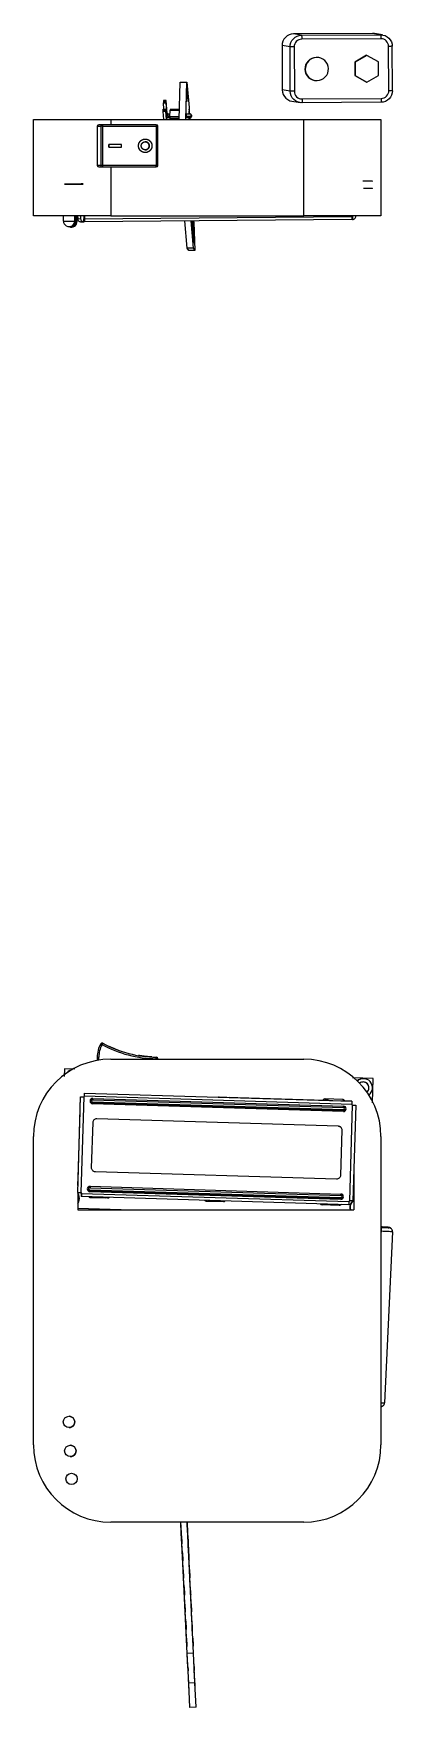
# Model space of a CAD drawing. Extents: x 2.75 to 8.34, y 2.35 to 7.17.
# Drawn here: x 2.75 to 3.666, y 2.351 to 6.622 of the extents above.
import ezdxf

# ---------------------------------------------------------------- set-up
doc = ezdxf.new("R2010")
doc.units = 0
doc.header["$LTSCALE"] = 0.5
doc.layers.add('TANGENT_LINES', color=7, linetype='CONTINUOUS')
doc.layers.add('VISIBLE', color=7, linetype='CONTINUOUS')

msp = doc.modelspace()

# ---------------------------------------------------------------- linework, layer by layer
at = {"layer": 'TANGENT_LINES'}
for p, q in [((3.4341, 6.6172), (3.4136, 6.6205)), ((3.6356, 6.6184), (3.6152, 6.6218)), ((3.3843, 6.5908), (3.3849, 6.4777)), ((3.4047, 6.5875), (3.3843, 6.5908)), ((3.4054, 6.4743), (3.4047, 6.5875)), ((3.415, 6.5874), (3.4157, 6.4743)), ((3.4341, 6.6172), (3.6356, 6.6184)), ((3.6361, 6.6085), (3.4346, 6.6072)), ((3.6565, 6.4757), (3.6559, 6.5889)), ((3.4054, 6.4743), (3.3849, 6.4777)), ((3.4354, 6.4547), (3.637, 6.4559)), ((2.9131, 6.385), (2.9219, 6.385)), ((2.9219, 6.385), (2.9219, 6.2853)), ((2.9271, 6.385), (2.9219, 6.385)), ((2.9271, 6.2853), (2.9271, 6.385)), ((2.9271, 6.385), (3.0637, 6.385)), ((2.9473, 6.4024), (2.9473, 6.3889)), ((3.0637, 6.385), (3.0637, 6.2853)), ((3.0676, 6.385), (3.0637, 6.385)), ((3.4395, 6.1564), (3.4395, 6.4024)), ((2.9219, 6.2853), (2.9131, 6.2853)), ((2.9271, 6.2853), (2.9219, 6.2853)), ((3.0637, 6.2853), (2.9271, 6.2853)), ((2.9473, 6.2814), (2.9473, 6.1564)), ((3.0676, 6.2853), (3.0637, 6.2853)), ((2.8809, 6.1492), (3.5626, 6.1551)), ((2.8632, 6.1494), (2.8707, 6.1491)), ((3.1546, 6.1403), (3.1545, 6.1403)), ((3.1567, 6.1156), (3.1566, 6.1156)), ((3.1574, 6.1413), (3.1573, 6.1413)), ((3.1593, 6.0889), (3.1594, 6.0889)), ((2.9219, 4.044), (2.9253, 4.0421)), ((2.9271, 4.0455), (2.9253, 4.0421)), ((2.9131, 4.0097), (2.917, 4.0097)), ((2.917, 4.0023), (2.917, 4.0097)), ((3.0637, 4.0058), (3.0637, 4.0097)), ((3.0637, 4.0058), (3.0637, 4.0046)), ((3.0637, 4.0058), (3.0676, 4.0058)), ((2.8632, 3.6647), (2.8707, 3.9086)), ((2.8787, 3.9084), (2.8711, 3.6644)), ((3.5624, 3.8893), (2.8807, 3.9103)), ((2.8809, 3.9182), (3.5626, 3.8972)), ((3.5408, 3.8752), (2.9013, 3.8949)), ((3.5407, 3.8732), (2.9013, 3.8929)), ((2.9013, 3.8929), (2.9013, 3.8929)), ((2.9013, 3.8929), (3.5407, 3.8732)), ((3.5407, 3.8713), (2.9013, 3.8909)), ((3.5568, 3.6433), (3.5643, 3.8873)), ((3.5407, 3.8732), (3.5407, 3.8732)), ((3.541, 3.883), (3.541, 3.8831)), ((3.5368, 3.8241), (3.5367, 3.8241)), ((2.9082, 3.7174), (2.9082, 3.7174)), ((3.523, 3.6985), (3.5231, 3.6985)), ((3.5332, 3.708), (3.5331, 3.708)), ((2.873, 3.6624), (3.5548, 3.6414)), ((3.5338, 3.647), (2.8943, 3.6666)), ((3.5339, 3.6509), (2.8944, 3.6706)), ((2.8944, 3.6686), (3.5338, 3.6489)), ((2.8944, 3.6686), (2.8944, 3.6686)), ((2.8944, 3.6686), (3.5338, 3.6489)), ((2.8957, 3.6519), (2.8955, 3.652)), ((2.9399, 3.6506), (2.9398, 3.6506)), ((3.1908, 3.6429), (3.1906, 3.6429)), ((3.2351, 3.6415), (3.2349, 3.6415)), ((3.4859, 3.6338), (3.4858, 3.6338)), ((3.5302, 3.6324), (3.53, 3.6324)), ((3.5338, 3.6489), (3.5338, 3.6489)), ((3.5341, 3.6587), (3.5341, 3.6588)), ((3.6363, 3.5756), (3.637, 3.5755)), ((3.6366, 3.5656), (3.6363, 3.5602)), ((3.6366, 3.5656), (3.6363, 3.5656)), ((3.6565, 3.5748), (3.6559, 3.5757)), ((3.129, 2.7706), (3.1291, 2.7706)), ((3.1449, 2.7713), (3.1448, 2.7713)), ((3.1311, 2.7269), (3.1312, 2.7269)), ((3.147, 2.7277), (3.1469, 2.7277)), ((3.1332, 2.6833), (3.1333, 2.6833)), ((3.1491, 2.6841), (3.149, 2.6841)), ((3.1353, 2.6397), (3.1354, 2.6397)), ((3.1512, 2.6404), (3.1511, 2.6404)), ((3.1374, 2.596), (3.1375, 2.5961)), ((3.1533, 2.5968), (3.1532, 2.5968)), ((3.1395, 2.5524), (3.1396, 2.5524)), ((3.1554, 2.5532), (3.1553, 2.5532)), ((3.1416, 2.5088), (3.1417, 2.5088)), ((3.1575, 2.5096), (3.1574, 2.5095)), ((3.1436, 2.4687), (3.1435, 2.4687)), ((3.1446, 2.4468), (3.1447, 2.4468)), ((3.1593, 2.4695), (3.1594, 2.4695)), ((3.1605, 2.4475), (3.1604, 2.4475)), ((3.1466, 2.4067), (3.1465, 2.4067)), ((3.1623, 2.4075), (3.1624, 2.4075))]:
    msp.add_line(p, q, dxfattribs=at)
for points in [[(3.415, 6.5874), (3.4131, 6.5874), (3.4112, 6.5874), (3.4095, 6.5874), (3.4079, 6.5874), (3.4066, 6.5874), (3.4057, 6.5874), (3.405, 6.5874), (3.4047, 6.5875)], [(3.4346, 6.6072), (3.4307, 6.6068), (3.4271, 6.6057), (3.4237, 6.6039), (3.4207, 6.6014), (3.4183, 6.5984), (3.4165, 6.595), (3.4154, 6.5913), (3.415, 6.5874)], [(3.4341, 6.6172), (3.4341, 6.617), (3.4342, 6.6164), (3.4343, 6.6155), (3.4344, 6.6142), (3.4345, 6.6127), (3.4345, 6.611), (3.4346, 6.6092), (3.4346, 6.6072)], [(3.6356, 6.6184), (3.6357, 6.6182), (3.6358, 6.6176), (3.6359, 6.6167), (3.6359, 6.6154), (3.636, 6.6139), (3.6361, 6.6122), (3.6361, 6.6104), (3.6361, 6.6085)], [(3.6559, 6.5889), (3.6555, 6.5927), (3.6544, 6.5964), (3.6525, 6.5998), (3.6501, 6.6028), (3.6471, 6.6052), (3.6437, 6.607), (3.64, 6.6081), (3.6361, 6.6085)], [(3.6653, 6.589), (3.6651, 6.589), (3.6646, 6.589), (3.6637, 6.589), (3.6626, 6.589), (3.6611, 6.5889), (3.6595, 6.5889), (3.6578, 6.5889), (3.6559, 6.5889)], [(3.4157, 6.4743), (3.4137, 6.4742), (3.4119, 6.4742), (3.4101, 6.4742), (3.4086, 6.4742), (3.4073, 6.4742), (3.4063, 6.4743), (3.4056, 6.4743), (3.4054, 6.4743)], [(3.4157, 6.4743), (3.4161, 6.4704), (3.4172, 6.4667), (3.419, 6.4633), (3.4215, 6.4604), (3.4245, 6.4579), (3.4279, 6.4561), (3.4316, 6.455), (3.4354, 6.4547)], [(3.4354, 6.4547), (3.4354, 6.4528), (3.4354, 6.4509), (3.4354, 6.4492), (3.4353, 6.4478), (3.4353, 6.4465), (3.4352, 6.4456), (3.4351, 6.4451), (3.435, 6.4449)], [(3.637, 6.4559), (3.637, 6.454), (3.637, 6.4521), (3.6369, 6.4505), (3.6369, 6.449), (3.6368, 6.4478), (3.6368, 6.4469), (3.6367, 6.4463), (3.6366, 6.4461)], [(3.637, 6.4559), (3.6408, 6.4563), (3.6445, 6.4575), (3.6479, 6.4593), (3.6509, 6.4618), (3.6533, 6.4648), (3.6551, 6.4682), (3.6562, 6.4719), (3.6565, 6.4757)], [(3.6659, 6.4758), (3.6657, 6.4758), (3.6652, 6.4758), (3.6644, 6.4758), (3.6632, 6.4758), (3.6618, 6.4758), (3.6602, 6.4757), (3.6584, 6.4757), (3.6565, 6.4757)], [(2.9253, 6.3889), (2.9246, 6.3888), (2.924, 6.3886), (2.9234, 6.3882), (2.9229, 6.3878), (2.9224, 6.3872), (2.9221, 6.3865), (2.9219, 6.3858), (2.9219, 6.385)], [(2.9271, 6.385), (2.9271, 6.3858), (2.927, 6.3865), (2.9268, 6.3872), (2.9266, 6.3878), (2.9263, 6.3882), (2.926, 6.3886), (2.9256, 6.3888), (2.9253, 6.3889)], [(3.0637, 6.3889), (3.0637, 6.3888), (3.0637, 6.3886), (3.0637, 6.3882), (3.0637, 6.3878), (3.0637, 6.3872), (3.0637, 6.3865), (3.0637, 6.3858), (3.0637, 6.385)], [(2.9219, 6.2853), (2.9219, 6.2845), (2.9221, 6.2838), (2.9224, 6.2831), (2.9229, 6.2825), (2.9234, 6.2821), (2.924, 6.2817), (2.9246, 6.2815), (2.9253, 6.2814)], [(2.9271, 6.2853), (2.9271, 6.2845), (2.927, 6.2838), (2.9268, 6.2831), (2.9266, 6.2825), (2.9263, 6.2821), (2.926, 6.2817), (2.9256, 6.2815), (2.9253, 6.2814)], [(3.0637, 6.2814), (3.0637, 6.2815), (3.0637, 6.2817), (3.0637, 6.2821), (3.0637, 6.2825), (3.0637, 6.2831), (3.0637, 6.2838), (3.0637, 6.2845), (3.0637, 6.2853)], [(2.9013, 3.8949), (2.9013, 3.8948), (2.9013, 3.8948), (2.9013, 3.8947), (2.9013, 3.8947), (2.9013, 3.8946), (2.9013, 3.8946), (2.9013, 3.8945), (2.9013, 3.8945), (2.9013, 3.8944), (2.9013, 3.8944), (2.9013, 3.8943), (2.9013, 3.8943), (2.9013, 3.8943), (2.9013, 3.8942), (2.9013, 3.8942), (2.9013, 3.8941), (2.9013, 3.8941), (2.9013, 3.894), (2.9013, 3.894), (2.9013, 3.8939), (2.9013, 3.8939), (2.9013, 3.8938), (2.9013, 3.8938), (2.9013, 3.8937), (2.9013, 3.8937), (2.9013, 3.8937), (2.9013, 3.8936), (2.9013, 3.8936), (2.9013, 3.8935), (2.9013, 3.8935), (2.9013, 3.8934), (2.9013, 3.8934), (2.9013, 3.8934), (2.9013, 3.8933), (2.9013, 3.8933), (2.9013, 3.8932), (2.9013, 3.8932), (2.9013, 3.8932), (2.9013, 3.8931), (2.9013, 3.8931), (2.9013, 3.8931), (2.9013, 3.893), (2.9013, 3.893), (2.9013, 3.893), (2.9013, 3.893), (2.9013, 3.893), (2.9013, 3.8929), (2.9013, 3.8929)], [(2.9013, 3.8909), (2.9013, 3.891), (2.9013, 3.891), (2.9013, 3.8911), (2.9013, 3.8911), (2.9013, 3.8912), (2.9013, 3.8912), (2.9013, 3.8913), (2.9013, 3.8913), (2.9013, 3.8914), (2.9013, 3.8914), (2.9013, 3.8915), (2.9013, 3.8915), (2.9013, 3.8916), (2.9013, 3.8916), (2.9013, 3.8917), (2.9013, 3.8917), (2.9013, 3.8918), (2.9013, 3.8918), (2.9013, 3.8919), (2.9013, 3.8919), (2.9013, 3.892), (2.9013, 3.892), (2.9013, 3.8921), (2.9013, 3.8921), (2.9013, 3.8921), (2.9013, 3.8922), (2.9013, 3.8922), (2.9013, 3.8923), (2.9013, 3.8923), (2.9013, 3.8924), (2.9013, 3.8924), (2.9013, 3.8924), (2.9013, 3.8925), (2.9013, 3.8925), (2.9013, 3.8926), (2.9013, 3.8926), (2.9013, 3.8926), (2.9013, 3.8927), (2.9013, 3.8927), (2.9013, 3.8927), (2.9013, 3.8928), (2.9013, 3.8928), (2.9013, 3.8928), (2.9013, 3.8928), (2.9013, 3.8929), (2.9013, 3.8929), (2.9013, 3.8929), (2.9013, 3.8929)], [(2.9016, 3.9028), (2.9016, 3.9027), (2.9016, 3.9027), (2.9016, 3.9027), (2.9016, 3.9027), (2.9016, 3.9027), (2.9016, 3.9026), (2.9016, 3.9026), (2.9016, 3.9026), (2.9016, 3.9025), (2.9016, 3.9025), (2.9016, 3.9025), (2.9016, 3.9024), (2.9016, 3.9024), (2.9016, 3.9024), (2.9016, 3.9023), (2.9016, 3.9023), (2.9016, 3.9022), (2.9016, 3.9022), (2.9016, 3.9022), (2.9016, 3.9021), (2.9016, 3.9021), (2.9016, 3.902), (2.9016, 3.902), (2.9016, 3.9019), (2.9016, 3.9019), (2.9016, 3.9019), (2.9016, 3.9018), (2.9016, 3.9018), (2.9015, 3.9017), (2.9015, 3.9017), (2.9015, 3.9016), (2.9015, 3.9016), (2.9015, 3.9015), (2.9015, 3.9015), (2.9015, 3.9014), (2.9015, 3.9014), (2.9015, 3.9013), (2.9015, 3.9013), (2.9015, 3.9012), (2.9015, 3.9012), (2.9015, 3.9011), (2.9015, 3.9011), (2.9015, 3.901), (2.9015, 3.901), (2.9015, 3.9009), (2.9015, 3.9009), (2.9015, 3.9008), (2.9015, 3.9008)], [(2.9016, 3.9028), (2.9016, 3.9028), (2.9016, 3.9028), (2.9016, 3.9028), (2.9016, 3.9028), (2.9016, 3.9029), (2.9016, 3.9029), (2.9016, 3.9029), (2.9016, 3.9029), (2.9016, 3.903), (2.9016, 3.903), (2.9016, 3.903), (2.9016, 3.9031), (2.9016, 3.9031), (2.9016, 3.9031), (2.9016, 3.9032), (2.9016, 3.9032), (2.9016, 3.9033), (2.9016, 3.9033), (2.9016, 3.9034), (2.9016, 3.9034), (2.9016, 3.9034), (2.9016, 3.9035), (2.9016, 3.9035), (2.9016, 3.9036), (2.9016, 3.9036), (2.9016, 3.9037), (2.9016, 3.9037), (2.9016, 3.9038), (2.9017, 3.9038), (2.9017, 3.9038), (2.9017, 3.9039), (2.9017, 3.9039), (2.9017, 3.904), (2.9017, 3.904), (2.9017, 3.9041), (2.9017, 3.9041), (2.9017, 3.9042), (2.9017, 3.9042), (2.9017, 3.9043), (2.9017, 3.9043), (2.9017, 3.9044), (2.9017, 3.9044), (2.9017, 3.9045), (2.9017, 3.9045), (2.9017, 3.9046), (2.9017, 3.9046), (2.9017, 3.9047), (2.9017, 3.9047)], [(3.5407, 3.8732), (3.5407, 3.8733), (3.5407, 3.8733), (3.5407, 3.8733), (3.5407, 3.8733), (3.5407, 3.8733), (3.5407, 3.8734), (3.5407, 3.8734), (3.5407, 3.8734), (3.5407, 3.8734), (3.5407, 3.8735), (3.5407, 3.8735), (3.5407, 3.8736), (3.5407, 3.8736), (3.5407, 3.8736), (3.5407, 3.8737), (3.5407, 3.8737), (3.5407, 3.8738), (3.5407, 3.8738), (3.5407, 3.8738), (3.5407, 3.8739), (3.5407, 3.8739), (3.5407, 3.874), (3.5407, 3.874), (3.5407, 3.8741), (3.5407, 3.8741), (3.5407, 3.8741), (3.5407, 3.8742), (3.5407, 3.8742), (3.5407, 3.8743), (3.5407, 3.8743), (3.5407, 3.8744), (3.5408, 3.8744), (3.5408, 3.8745), (3.5408, 3.8745), (3.5408, 3.8746), (3.5408, 3.8746), (3.5408, 3.8747), (3.5408, 3.8747), (3.5408, 3.8748), (3.5408, 3.8748), (3.5408, 3.8749), (3.5408, 3.8749), (3.5408, 3.875), (3.5408, 3.875), (3.5408, 3.8751), (3.5408, 3.8751), (3.5408, 3.8752), (3.5408, 3.8752)], [(3.5407, 3.8732), (3.5407, 3.8732), (3.5407, 3.8732), (3.5407, 3.8732), (3.5407, 3.8732), (3.5407, 3.8731), (3.5407, 3.8731), (3.5407, 3.8731), (3.5407, 3.873), (3.5407, 3.873), (3.5407, 3.873), (3.5407, 3.873), (3.5407, 3.8729), (3.5407, 3.8729), (3.5407, 3.8728), (3.5407, 3.8728), (3.5407, 3.8728), (3.5407, 3.8727), (3.5407, 3.8727), (3.5407, 3.8726), (3.5407, 3.8726), (3.5407, 3.8725), (3.5407, 3.8725), (3.5407, 3.8725), (3.5407, 3.8724), (3.5407, 3.8724), (3.5407, 3.8723), (3.5407, 3.8723), (3.5407, 3.8722), (3.5407, 3.8722), (3.5407, 3.8721), (3.5407, 3.8721), (3.5407, 3.872), (3.5407, 3.872), (3.5407, 3.8719), (3.5407, 3.8719), (3.5407, 3.8719), (3.5407, 3.8718), (3.5407, 3.8718), (3.5407, 3.8717), (3.5407, 3.8717), (3.5407, 3.8716), (3.5407, 3.8716), (3.5407, 3.8715), (3.5407, 3.8715), (3.5407, 3.8714), (3.5407, 3.8714), (3.5407, 3.8713), (3.5407, 3.8713)], [(3.5411, 3.885), (3.5411, 3.885), (3.5411, 3.8849), (3.5411, 3.8849), (3.5411, 3.8848), (3.5411, 3.8848), (3.5411, 3.8847), (3.5411, 3.8847), (3.5411, 3.8846), (3.5411, 3.8846), (3.5411, 3.8845), (3.5411, 3.8845), (3.5411, 3.8844), (3.5411, 3.8844), (3.5411, 3.8843), (3.5411, 3.8843), (3.5411, 3.8843), (3.5411, 3.8842), (3.5411, 3.8842), (3.5411, 3.8841), (3.5411, 3.8841), (3.5411, 3.884), (3.5411, 3.884), (3.5411, 3.8839), (3.5411, 3.8839), (3.5411, 3.8838), (3.5411, 3.8838), (3.5411, 3.8838), (3.5411, 3.8837), (3.5411, 3.8837), (3.5411, 3.8836), (3.5411, 3.8836), (3.5411, 3.8835), (3.5411, 3.8835), (3.5411, 3.8835), (3.5411, 3.8834), (3.5411, 3.8834), (3.5411, 3.8833), (3.5411, 3.8833), (3.5411, 3.8833), (3.5411, 3.8833), (3.5411, 3.8832), (3.5411, 3.8832), (3.541, 3.8832), (3.541, 3.8831), (3.541, 3.8831), (3.541, 3.8831), (3.541, 3.8831), (3.541, 3.8831)], [(3.541, 3.8811), (3.541, 3.8812), (3.541, 3.8812), (3.541, 3.8813), (3.541, 3.8813), (3.541, 3.8814), (3.541, 3.8814), (3.541, 3.8814), (3.541, 3.8815), (3.541, 3.8815), (3.541, 3.8816), (3.541, 3.8816), (3.541, 3.8817), (3.541, 3.8817), (3.541, 3.8818), (3.541, 3.8818), (3.541, 3.8819), (3.541, 3.8819), (3.541, 3.882), (3.541, 3.882), (3.541, 3.8821), (3.541, 3.8821), (3.541, 3.8821), (3.541, 3.8822), (3.541, 3.8822), (3.541, 3.8823), (3.541, 3.8823), (3.541, 3.8824), (3.541, 3.8824), (3.541, 3.8824), (3.541, 3.8825), (3.541, 3.8825), (3.541, 3.8826), (3.541, 3.8826), (3.541, 3.8827), (3.541, 3.8827), (3.541, 3.8827), (3.541, 3.8828), (3.541, 3.8828), (3.541, 3.8828), (3.541, 3.8829), (3.541, 3.8829), (3.541, 3.8829), (3.541, 3.8829), (3.541, 3.883), (3.541, 3.883), (3.541, 3.883), (3.541, 3.883), (3.541, 3.883)], [(2.8947, 3.6785), (2.8947, 3.6784), (2.8947, 3.6784), (2.8947, 3.6784), (2.8947, 3.6784), (2.8947, 3.6784), (2.8947, 3.6783), (2.8947, 3.6783), (2.8947, 3.6783), (2.8947, 3.6782), (2.8947, 3.6782), (2.8947, 3.6782), (2.8947, 3.6781), (2.8947, 3.6781), (2.8947, 3.6781), (2.8947, 3.678), (2.8947, 3.678), (2.8947, 3.6779), (2.8947, 3.6779), (2.8947, 3.6779), (2.8947, 3.6778), (2.8947, 3.6778), (2.8947, 3.6777), (2.8947, 3.6777), (2.8946, 3.6776), (2.8946, 3.6776), (2.8946, 3.6775), (2.8946, 3.6775), (2.8946, 3.6775), (2.8946, 3.6774), (2.8946, 3.6774), (2.8946, 3.6773), (2.8946, 3.6773), (2.8946, 3.6772), (2.8946, 3.6772), (2.8946, 3.6771), (2.8946, 3.6771), (2.8946, 3.677), (2.8946, 3.677), (2.8946, 3.6769), (2.8946, 3.6769), (2.8946, 3.6768), (2.8946, 3.6768), (2.8946, 3.6767), (2.8946, 3.6767), (2.8946, 3.6766), (2.8946, 3.6766), (2.8946, 3.6765), (2.8946, 3.6765)], [(2.8947, 3.6785), (2.8947, 3.6785), (2.8947, 3.6785), (2.8947, 3.6785), (2.8947, 3.6785), (2.8947, 3.6786), (2.8947, 3.6786), (2.8947, 3.6786), (2.8947, 3.6786), (2.8947, 3.6787), (2.8947, 3.6787), (2.8947, 3.6787), (2.8947, 3.6788), (2.8947, 3.6788), (2.8947, 3.6788), (2.8947, 3.6789), (2.8947, 3.6789), (2.8947, 3.679), (2.8947, 3.679), (2.8947, 3.6791), (2.8947, 3.6791), (2.8947, 3.6791), (2.8947, 3.6792), (2.8947, 3.6792), (2.8947, 3.6793), (2.8947, 3.6793), (2.8947, 3.6794), (2.8947, 3.6794), (2.8947, 3.6795), (2.8947, 3.6795), (2.8947, 3.6795), (2.8947, 3.6796), (2.8947, 3.6796), (2.8948, 3.6797), (2.8948, 3.6797), (2.8948, 3.6798), (2.8948, 3.6798), (2.8948, 3.6799), (2.8948, 3.6799), (2.8948, 3.68), (2.8948, 3.68), (2.8948, 3.6801), (2.8948, 3.6801), (2.8948, 3.6802), (2.8948, 3.6802), (2.8948, 3.6803), (2.8948, 3.6803), (2.8948, 3.6804), (2.8948, 3.6804)], [(2.8943, 3.6666), (2.8944, 3.6667), (2.8944, 3.6667), (2.8944, 3.6668), (2.8944, 3.6668), (2.8944, 3.6669), (2.8944, 3.6669), (2.8944, 3.667), (2.8944, 3.667), (2.8944, 3.6671), (2.8944, 3.6671), (2.8944, 3.6672), (2.8944, 3.6672), (2.8944, 3.6673), (2.8944, 3.6673), (2.8944, 3.6674), (2.8944, 3.6674), (2.8944, 3.6675), (2.8944, 3.6675), (2.8944, 3.6676), (2.8944, 3.6676), (2.8944, 3.6677), (2.8944, 3.6677), (2.8944, 3.6677), (2.8944, 3.6678), (2.8944, 3.6678), (2.8944, 3.6679), (2.8944, 3.6679), (2.8944, 3.668), (2.8944, 3.668), (2.8944, 3.6681), (2.8944, 3.6681), (2.8944, 3.6681), (2.8944, 3.6682), (2.8944, 3.6682), (2.8944, 3.6683), (2.8944, 3.6683), (2.8944, 3.6683), (2.8944, 3.6684), (2.8944, 3.6684), (2.8944, 3.6684), (2.8944, 3.6685), (2.8944, 3.6685), (2.8944, 3.6685), (2.8944, 3.6685), (2.8944, 3.6686), (2.8944, 3.6686), (2.8944, 3.6686), (2.8944, 3.6686)], [(2.8944, 3.6706), (2.8944, 3.6705), (2.8944, 3.6705), (2.8944, 3.6704), (2.8944, 3.6704), (2.8944, 3.6703), (2.8944, 3.6703), (2.8944, 3.6702), (2.8944, 3.6702), (2.8944, 3.6701), (2.8944, 3.6701), (2.8944, 3.67), (2.8944, 3.67), (2.8944, 3.6699), (2.8944, 3.6699), (2.8944, 3.6699), (2.8944, 3.6698), (2.8944, 3.6698), (2.8944, 3.6697), (2.8944, 3.6697), (2.8944, 3.6696), (2.8944, 3.6696), (2.8944, 3.6695), (2.8944, 3.6695), (2.8944, 3.6694), (2.8944, 3.6694), (2.8944, 3.6693), (2.8944, 3.6693), (2.8944, 3.6693), (2.8944, 3.6692), (2.8944, 3.6692), (2.8944, 3.6691), (2.8944, 3.6691), (2.8944, 3.669), (2.8944, 3.669), (2.8944, 3.669), (2.8944, 3.6689), (2.8944, 3.6689), (2.8944, 3.6689), (2.8944, 3.6688), (2.8944, 3.6688), (2.8944, 3.6688), (2.8944, 3.6687), (2.8944, 3.6687), (2.8944, 3.6687), (2.8944, 3.6687), (2.8944, 3.6687), (2.8944, 3.6686), (2.8944, 3.6686)], [(3.5338, 3.6489), (3.5338, 3.649), (3.5338, 3.649), (3.5338, 3.649), (3.5338, 3.649), (3.5338, 3.649), (3.5338, 3.6491), (3.5338, 3.6491), (3.5338, 3.6491), (3.5338, 3.6491), (3.5338, 3.6492), (3.5338, 3.6492), (3.5338, 3.6492), (3.5338, 3.6493), (3.5338, 3.6493), (3.5338, 3.6494), (3.5338, 3.6494), (3.5338, 3.6494), (3.5338, 3.6495), (3.5338, 3.6495), (3.5338, 3.6496), (3.5338, 3.6496), (3.5338, 3.6497), (3.5338, 3.6497), (3.5338, 3.6498), (3.5338, 3.6498), (3.5338, 3.6498), (3.5338, 3.6499), (3.5338, 3.6499), (3.5338, 3.65), (3.5338, 3.65), (3.5338, 3.6501), (3.5338, 3.6501), (3.5338, 3.6502), (3.5338, 3.6502), (3.5338, 3.6503), (3.5338, 3.6503), (3.5338, 3.6504), (3.5339, 3.6504), (3.5339, 3.6505), (3.5339, 3.6505), (3.5339, 3.6506), (3.5339, 3.6506), (3.5339, 3.6507), (3.5339, 3.6507), (3.5339, 3.6508), (3.5339, 3.6508), (3.5339, 3.6509), (3.5339, 3.6509)], [(3.5338, 3.6489), (3.5338, 3.6489), (3.5338, 3.6489), (3.5338, 3.6489), (3.5338, 3.6488), (3.5338, 3.6488), (3.5338, 3.6488), (3.5338, 3.6488), (3.5338, 3.6487), (3.5338, 3.6487), (3.5338, 3.6487), (3.5338, 3.6486), (3.5338, 3.6486), (3.5338, 3.6486), (3.5338, 3.6485), (3.5338, 3.6485), (3.5338, 3.6485), (3.5338, 3.6484), (3.5338, 3.6484), (3.5338, 3.6483), (3.5338, 3.6483), (3.5338, 3.6482), (3.5338, 3.6482), (3.5338, 3.6482), (3.5338, 3.6481), (3.5338, 3.6481), (3.5338, 3.648), (3.5338, 3.648), (3.5338, 3.6479), (3.5338, 3.6479), (3.5338, 3.6478), (3.5338, 3.6478), (3.5338, 3.6477), (3.5338, 3.6477), (3.5338, 3.6476), (3.5338, 3.6476), (3.5338, 3.6476), (3.5338, 3.6475), (3.5338, 3.6475), (3.5338, 3.6474), (3.5338, 3.6474), (3.5338, 3.6473), (3.5338, 3.6473), (3.5338, 3.6472), (3.5338, 3.6472), (3.5338, 3.6471), (3.5338, 3.6471), (3.5338, 3.647), (3.5338, 3.647)], [(3.534, 3.6568), (3.534, 3.6569), (3.534, 3.6569), (3.5341, 3.657), (3.5341, 3.657), (3.5341, 3.657), (3.5341, 3.6571), (3.5341, 3.6571), (3.5341, 3.6572), (3.5341, 3.6572), (3.5341, 3.6573), (3.5341, 3.6573), (3.5341, 3.6574), (3.5341, 3.6574), (3.5341, 3.6575), (3.5341, 3.6575), (3.5341, 3.6576), (3.5341, 3.6576), (3.5341, 3.6577), (3.5341, 3.6577), (3.5341, 3.6578), (3.5341, 3.6578), (3.5341, 3.6578), (3.5341, 3.6579), (3.5341, 3.6579), (3.5341, 3.658), (3.5341, 3.658), (3.5341, 3.6581), (3.5341, 3.6581), (3.5341, 3.6581), (3.5341, 3.6582), (3.5341, 3.6582), (3.5341, 3.6583), (3.5341, 3.6583), (3.5341, 3.6584), (3.5341, 3.6584), (3.5341, 3.6584), (3.5341, 3.6585), (3.5341, 3.6585), (3.5341, 3.6585), (3.5341, 3.6586), (3.5341, 3.6586), (3.5341, 3.6586), (3.5341, 3.6586), (3.5341, 3.6587), (3.5341, 3.6587), (3.5341, 3.6587), (3.5341, 3.6587), (3.5341, 3.6587)], [(3.5342, 3.6607), (3.5342, 3.6607), (3.5342, 3.6606), (3.5342, 3.6606), (3.5342, 3.6605), (3.5342, 3.6605), (3.5342, 3.6604), (3.5342, 3.6604), (3.5342, 3.6603), (3.5342, 3.6603), (3.5342, 3.6602), (3.5342, 3.6602), (3.5342, 3.6601), (3.5342, 3.6601), (3.5342, 3.66), (3.5342, 3.66), (3.5342, 3.66), (3.5342, 3.6599), (3.5342, 3.6599), (3.5342, 3.6598), (3.5342, 3.6598), (3.5342, 3.6597), (3.5342, 3.6597), (3.5342, 3.6596), (3.5342, 3.6596), (3.5342, 3.6595), (3.5342, 3.6595), (3.5342, 3.6595), (3.5342, 3.6594), (3.5342, 3.6594), (3.5342, 3.6593), (3.5342, 3.6593), (3.5342, 3.6592), (3.5342, 3.6592), (3.5342, 3.6592), (3.5342, 3.6591), (3.5342, 3.6591), (3.5342, 3.659), (3.5341, 3.659), (3.5341, 3.659), (3.5341, 3.6589), (3.5341, 3.6589), (3.5341, 3.6589), (3.5341, 3.6589), (3.5341, 3.6588), (3.5341, 3.6588), (3.5341, 3.6588), (3.5341, 3.6588), (3.5341, 3.6588)], [(3.637, 3.5755), (3.637, 3.5753), (3.637, 3.5748), (3.6369, 3.5738), (3.6369, 3.5726), (3.6368, 3.5711), (3.6368, 3.5694), (3.6367, 3.5675), (3.6366, 3.5656)], [(3.6659, 3.5645), (3.6654, 3.5645), (3.6637, 3.5645), (3.661, 3.5646), (3.6574, 3.5647), (3.6529, 3.5649), (3.6479, 3.5651), (3.6423, 3.5654), (3.6366, 3.5656)], [(3.6559, 3.5757), (3.6555, 3.5757), (3.6543, 3.5758), (3.6524, 3.5759), (3.6499, 3.5761)], [(3.6546, 3.5748), (3.6561, 3.5748), (3.6565, 3.5748)], [(3.6605, 3.5743), (3.6591, 3.575), (3.6575, 3.5755), (3.6559, 3.5757)], [(3.6641, 3.5706), (3.663, 3.572), (3.6616, 3.5731), (3.66, 3.574), (3.6583, 3.5745), (3.6565, 3.5748)], [(3.6363, 3.1282), (3.6402, 3.1281), (3.6431, 3.128), (3.6449, 3.1279), (3.6455, 3.128)]]:
    msp.add_lwpolyline(points, dxfattribs=at)
for centre, radius, start, end in [((2.9843, 4.0097), 0.0673, 151.235, 180), ((3.0676, 4.3027), 0.2969, 241.3655, 269.2462), ((2.9015, 3.8978), 0.00689, 88.2376, 268.2344), ((2.9014, 3.8978), 0.00295, 88.2387, 268.2333), ((3.5409, 3.8781), 0.00689, 268.2376, 88.2344), ((3.5409, 3.8782), 0.00295, 268.2387, 88.2333), ((2.8946, 3.6735), 0.00689, 88.2376, 268.2344), ((2.8945, 3.6735), 0.00295, 88.2387, 268.2333), ((3.534, 3.6538), 0.00689, 268.2376, 88.2344), ((3.534, 3.6539), 0.00295, 268.2387, 88.2333)]:
    msp.add_arc(centre, radius, start, end, dxfattribs=at)
at = {"layer": 'VISIBLE'}
for p, q in [((3.6152, 6.6218), (3.4136, 6.6205)), ((3.6202, 6.6214), (3.6152, 6.6218)), ((3.6406, 6.618), (3.6202, 6.6214)), ((3.3843, 6.5908), (3.3849, 6.4777)), ((3.3843, 6.5908), (3.3843, 6.5908)), ((3.6659, 6.4758), (3.6653, 6.589)), ((3.6653, 6.589), (3.6653, 6.589)), ((3.4779, 6.5602), (3.4769, 6.5603)), ((3.5992, 6.5661), (3.5698, 6.5488)), ((3.5698, 6.5488), (3.57, 6.5147)), ((3.5708, 6.5487), (3.5698, 6.5488)), ((3.6002, 6.5659), (3.5708, 6.5487)), ((3.5708, 6.5487), (3.571, 6.5146)), ((3.6002, 6.5659), (3.5992, 6.5661)), ((3.6298, 6.549), (3.6002, 6.5659)), ((3.63, 6.5149), (3.6298, 6.549)), ((3.1223, 6.4024), (3.1249, 6.4976)), ((3.1249, 6.4976), (3.1416, 6.4976)), ((3.139, 6.4024), (3.1416, 6.4976)), ((3.1416, 6.4976), (3.1471, 6.4331)), ((3.4673, 6.5021), (3.4683, 6.5019)), ((3.57, 6.5147), (3.5996, 6.4979)), ((3.571, 6.5146), (3.57, 6.5147)), ((3.571, 6.5146), (3.6006, 6.4977)), ((3.6006, 6.4977), (3.5996, 6.4979)), ((3.6006, 6.4977), (3.63, 6.5149)), ((3.0817, 6.4507), (3.0816, 6.4447)), ((3.0886, 6.4507), (3.0817, 6.4507)), ((3.0836, 6.45), (3.0817, 6.4507)), ((3.0835, 6.4474), (3.0836, 6.45)), ((3.0836, 6.45), (3.0865, 6.45)), ((3.0865, 6.45), (3.0886, 6.4507)), ((3.0865, 6.45), (3.0865, 6.4474)), ((3.0885, 6.4447), (3.0886, 6.4507)), ((3.0914, 6.4175), (3.0886, 6.4507)), ((3.3849, 6.4777), (3.3849, 6.4777)), ((3.081, 6.4229), (3.0812, 6.4289)), ((3.0829, 6.4256), (3.081, 6.4229)), ((3.0827, 6.4024), (3.081, 6.4229)), ((3.0879, 6.4229), (3.081, 6.4229)), ((3.083, 6.4282), (3.0812, 6.4289)), ((3.0812, 6.4289), (3.088, 6.4289)), ((3.0835, 6.4474), (3.0816, 6.4447)), ((3.0816, 6.4447), (3.0885, 6.4447)), ((3.0829, 6.4289), (3.0816, 6.4447)), ((3.083, 6.4282), (3.0829, 6.4256)), ((3.0829, 6.4256), (3.0859, 6.4256)), ((3.0859, 6.4282), (3.083, 6.4282)), ((3.0865, 6.4474), (3.0835, 6.4474)), ((3.0859, 6.4282), (3.088, 6.4289)), ((3.0859, 6.4256), (3.0859, 6.4282)), ((3.0859, 6.4256), (3.0879, 6.4229)), ((3.0865, 6.4474), (3.0885, 6.4447)), ((3.088, 6.4289), (3.0879, 6.4229)), ((3.0896, 6.4024), (3.0879, 6.4229)), ((3.0903, 6.4024), (3.088, 6.4289)), ((3.0913, 6.4115), (3.0885, 6.4447)), ((3.0983, 6.4069), (3.0899, 6.4069)), ((3.0914, 6.4175), (3.0913, 6.4115)), ((3.0913, 6.4115), (3.0939, 6.4103)), ((3.094, 6.4163), (3.0914, 6.4175)), ((3.0939, 6.4103), (3.094, 6.4163)), ((3.0984, 6.4103), (3.0939, 6.4103)), ((3.0985, 6.4163), (3.094, 6.4163)), ((3.0983, 6.409), (3.0988, 6.4264)), ((3.1225, 6.409), (3.0983, 6.409)), ((3.0983, 6.409), (3.0984, 6.4056)), ((3.099, 6.4274), (3.0988, 6.4264)), ((3.0988, 6.4264), (3.123, 6.4264)), ((3.123, 6.4274), (3.099, 6.4274)), ((3.1405, 6.4103), (3.1407, 6.4163)), ((3.1408, 6.4069), (3.1405, 6.4103)), ((3.1514, 6.4103), (3.1405, 6.4103)), ((3.1515, 6.4163), (3.1407, 6.4163)), ((3.1516, 6.4069), (3.1408, 6.4069)), ((3.1464, 6.4069), (3.1462, 6.4024)), ((3.1471, 6.4331), (3.1466, 6.4163)), ((3.1467, 6.4069), (3.147, 6.4024)), ((3.147, 6.4287), (3.148, 6.4163)), ((3.1488, 6.4069), (3.1492, 6.4024)), ((3.1515, 6.4163), (3.1514, 6.4103)), ((3.1514, 6.4103), (3.1534, 6.411)), ((3.1514, 6.4103), (3.1516, 6.4069)), ((3.1535, 6.4136), (3.1515, 6.4163)), ((3.1516, 6.4069), (3.1536, 6.4096)), ((3.1534, 6.411), (3.1535, 6.4136)), ((3.1536, 6.4096), (3.1534, 6.411)), ((3.1535, 6.4136), (3.1536, 6.4121)), ((3.1536, 6.4121), (3.1536, 6.4096)), ((3.4096, 6.4487), (3.4301, 6.4453)), ((3.6366, 6.4461), (3.435, 6.4449)), ((2.7505, 6.1564), (2.7505, 6.4024)), ((2.7505, 6.4024), (2.9473, 6.4024)), ((2.9131, 6.385), (2.9131, 6.2853)), ((2.9253, 6.3889), (2.917, 6.3889)), ((3.0637, 6.3889), (2.9253, 6.3889)), ((2.9473, 6.4024), (3.4395, 6.4024)), ((3.0676, 6.2853), (3.0676, 6.385)), ((3.0982, 6.4047), (3.0981, 6.4024)), ((3.0984, 6.4056), (3.0982, 6.4047)), ((3.0982, 6.4047), (3.1224, 6.4047)), ((3.0984, 6.4056), (3.1224, 6.4056)), ((3.1482, 6.4043), (3.1481, 6.4043)), ((3.4395, 6.4024), (3.6363, 6.4024)), ((3.6363, 6.4024), (3.6363, 6.1564)), ((2.9429, 6.3386), (2.943, 6.3386)), ((2.9429, 6.3316), (2.9429, 6.3386)), ((2.9429, 6.3316), (2.943, 6.3316)), ((2.943, 6.3386), (2.943, 6.3316)), ((2.9752, 6.3386), (2.943, 6.3386)), ((2.943, 6.3316), (2.9752, 6.3316)), ((2.9752, 6.3316), (2.9752, 6.3386)), ((2.917, 6.2814), (2.9253, 6.2814)), ((2.9253, 6.2814), (3.0637, 6.2814)), ((3.6146, 6.2441), (3.6146, 6.2451)), ((3.6147, 6.2264), (3.6147, 6.2273)), ((2.9473, 6.1564), (2.7505, 6.1564)), ((2.8265, 6.1564), (2.8265, 6.1433)), ((2.8556, 6.1446), (2.8556, 6.1564)), ((2.8589, 6.1447), (2.8589, 6.1564)), ((2.8617, 6.1419), (2.8619, 6.1564)), ((2.8631, 6.1564), (2.8632, 6.1494)), ((2.8707, 6.1564), (2.8707, 6.1491)), ((2.8785, 6.1564), (2.8786, 6.1492)), ((2.8806, 6.1564), (2.8806, 6.1492)), ((2.8808, 6.1564), (2.8809, 6.1492)), ((2.9473, 6.1564), (3.4395, 6.1564)), ((3.6363, 6.1564), (3.4395, 6.1564)), ((3.5626, 6.1552), (3.5643, 6.1551)), ((3.5643, 6.1551), (3.5626, 6.1551)), ((3.5643, 6.1551), (3.5643, 6.1473)), ((2.8265, 6.1433), (2.8556, 6.1433)), ((2.8556, 6.1435), (2.8589, 6.1435)), ((2.8588, 6.1419), (2.8617, 6.1419)), ((2.8707, 6.1416), (2.8783, 6.1413)), ((2.8806, 6.1494), (2.8786, 6.1495)), ((2.8787, 6.1413), (2.8786, 6.1492)), ((2.8806, 6.1492), (2.8786, 6.1492)), ((2.8807, 6.1413), (2.8787, 6.1413)), ((2.8806, 6.1492), (2.8807, 6.1413)), ((3.5624, 6.1472), (2.8807, 6.1413)), ((3.1426, 6.0736), (3.1367, 6.1435)), ((3.1584, 6.0736), (3.1524, 6.1437)), ((3.1545, 6.1403), (3.1546, 6.1437)), ((3.1547, 6.1437), (3.1546, 6.1403)), ((3.1549, 6.1257), (3.155, 6.1257)), ((3.1554, 6.1306), (3.1555, 6.1349)), ((3.1568, 6.1199), (3.1555, 6.1349)), ((3.1567, 6.1199), (3.1555, 6.134)), ((3.1566, 6.1156), (3.1567, 6.1199)), ((3.1567, 6.1437), (3.1573, 6.137)), ((3.1568, 6.1199), (3.1567, 6.1156)), ((3.1568, 6.1199), (3.1567, 6.1199)), ((3.1572, 6.1379), (3.1573, 6.1413)), ((3.1574, 6.1413), (3.1573, 6.137)), ((3.1575, 6.1059), (3.1576, 6.1102)), ((3.1594, 6.0889), (3.1576, 6.1102)), ((3.1593, 6.0889), (3.1576, 6.1093)), ((3.1581, 6.1273), (3.1582, 6.1316)), ((3.1581, 6.1273), (3.1599, 6.106)), ((3.1589, 6.1437), (3.1591, 6.1407)), ((3.1591, 6.1407), (3.162, 6.0683)), ((3.5643, 6.1473), (3.5624, 6.1472)), ((3.1463, 6.0683), (3.1426, 6.0736)), ((3.1584, 6.0736), (3.1426, 6.0736)), ((3.162, 6.0683), (3.1463, 6.0683)), ((3.157, 6.1009), (3.1571, 6.1009)), ((3.162, 6.0683), (3.1584, 6.0736)), ((2.9429, 4.0375), (2.943, 4.0378)), ((2.9752, 4.0247), (2.9752, 4.0249)), ((2.8293, 3.9799), (2.8287, 3.9603)), ((2.8295, 3.9799), (2.8289, 3.9604)), ((2.8293, 3.9799), (2.8295, 3.9799)), ((2.8561, 3.9791), (2.8293, 3.9799)), ((2.8561, 3.9791), (2.8295, 3.9799)), ((2.9131, 4.0097), (2.9131, 4.0016)), ((2.9473, 4.0046), (3.4395, 4.0046)), ((3.0676, 4.0046), (3.0676, 4.0058)), ((3.6163, 3.9557), (3.5637, 3.9573)), ((3.6165, 3.9557), (3.5637, 3.9573)), ((3.5918, 3.9555), (3.5953, 3.9551)), ((3.5953, 3.9551), (3.5953, 3.9551)), ((3.6145, 3.8936), (3.6165, 3.9557)), ((3.6163, 3.9557), (3.6165, 3.9557)), ((2.8696, 3.8811), (2.8704, 3.9078)), ((2.8704, 3.9087), (2.8707, 3.9086)), ((2.8783, 3.9084), (2.8786, 3.9084)), ((2.8806, 3.9103), (2.8786, 3.9084)), ((2.8787, 3.9084), (2.8786, 3.9084)), ((2.8807, 3.9103), (2.8787, 3.9084)), ((2.8802, 3.9183), (2.8809, 3.9182)), ((2.8806, 3.9103), (2.8806, 3.9103)), ((2.8806, 3.9103), (2.8807, 3.9103)), ((2.8971, 3.9001), (2.898, 3.9014)), ((2.8987, 3.8938), (2.8981, 3.8943)), ((2.8999, 3.9025), (2.9016, 3.9028)), ((2.9013, 3.8929), (2.9006, 3.893)), ((2.9013, 3.8929), (2.9006, 3.893)), ((2.9015, 3.9008), (3.541, 3.8811)), ((2.9017, 3.9047), (3.5411, 3.885)), ((3.2236, 3.9077), (3.2223, 3.9078)), ((3.2432, 3.9071), (3.2236, 3.9077)), ((3.2323, 3.9074), (3.2332, 3.9078)), ((3.2335, 3.9078), (3.2325, 3.9074)), ((3.2432, 3.9071), (3.2428, 3.9078)), ((3.4941, 3.8994), (3.2432, 3.9071)), ((3.2435, 3.9071), (3.2436, 3.9078)), ((3.2486, 3.9078), (3.249, 3.9069)), ((3.2491, 3.9069), (3.2488, 3.9078)), ((3.496, 3.9025), (3.4941, 3.8994)), ((3.5138, 3.8988), (3.4941, 3.8994)), ((3.5385, 3.902), (3.4942, 3.9033)), ((3.4955, 3.9016), (3.4958, 3.9025)), ((3.496, 3.9025), (3.4958, 3.9025)), ((3.5045, 3.8991), (3.496, 3.9025)), ((3.562, 3.8973), (3.5138, 3.8988)), ((3.5626, 3.8972), (3.562, 3.8973)), ((3.5643, 3.8873), (3.5624, 3.8893)), ((3.5643, 3.8873), (3.5669, 3.8872)), ((3.5721, 3.887), (3.5646, 3.6431)), ((2.8643, 3.7021), (2.8695, 3.8713)), ((2.8697, 3.8811), (2.8696, 3.8811)), ((2.9124, 3.8532), (3.5272, 3.8343)), ((3.541, 3.8831), (3.5418, 3.883)), ((3.541, 3.8831), (3.5418, 3.883)), ((2.7505, 3.0204), (2.7505, 3.8078)), ((2.8987, 3.7276), (2.9023, 3.8436)), ((3.5367, 3.8241), (3.5331, 3.708)), ((3.5368, 3.8241), (3.5332, 3.708)), ((3.6363, 3.8078), (3.6363, 3.0204)), ((2.9082, 3.7174), (2.9067, 3.7176)), ((3.523, 3.6985), (2.9082, 3.7174)), ((3.5231, 3.6985), (2.9082, 3.7174)), ((3.5669, 3.7181), (3.5669, 3.6201)), ((2.8635, 3.6825), (2.8638, 3.6923)), ((2.8638, 3.6923), (2.8639, 3.6922)), ((2.8946, 3.6765), (3.534, 3.6568)), ((2.8948, 3.6804), (3.5342, 3.6607)), ((2.8629, 3.6647), (2.8632, 3.6647)), ((2.8635, 3.6646), (2.8635, 3.6201)), ((2.8704, 3.6626), (2.8704, 3.6644)), ((2.8709, 3.6625), (2.8704, 3.6626)), ((2.8709, 3.6644), (2.8709, 3.6625)), ((2.873, 3.6624), (2.8709, 3.6625)), ((2.873, 3.6624), (2.8711, 3.6644)), ((2.8711, 3.6644), (2.873, 3.6624)), ((2.8724, 3.6624), (2.8721, 3.6546)), ((2.8727, 3.6545), (2.8721, 3.6546)), ((3.5545, 3.6335), (2.8727, 3.6545)), ((2.8728, 3.6624), (2.873, 3.6624)), ((2.873, 3.6624), (2.873, 3.6624)), ((2.8925, 3.6691), (2.8912, 3.67)), ((2.8944, 3.6686), (2.8937, 3.6687)), ((2.8944, 3.6686), (2.8937, 3.6687)), ((2.8955, 3.652), (2.8946, 3.6521)), ((2.9398, 3.6506), (2.8955, 3.652)), ((2.8957, 3.6519), (2.9399, 3.6506)), ((2.9346, 3.6508), (2.9295, 3.6528)), ((2.9296, 3.6528), (2.9347, 3.6508)), ((2.9307, 3.6527), (2.9385, 3.6511)), ((2.9383, 3.6506), (2.9385, 3.6511)), ((2.9385, 3.6506), (2.9399, 3.6525)), ((3.1906, 3.6429), (3.1897, 3.643)), ((3.1919, 3.6428), (3.1906, 3.6429)), ((3.1908, 3.6429), (3.2351, 3.6415)), ((3.1909, 3.6447), (3.1925, 3.6417)), ((3.1958, 3.6427), (3.2009, 3.6444)), ((3.2349, 3.6415), (3.1958, 3.6427)), ((3.4858, 3.6338), (3.4848, 3.6339)), ((3.487, 3.6338), (3.4858, 3.6338)), ((3.4859, 3.6338), (3.5302, 3.6324)), ((3.486, 3.6356), (3.4877, 3.6326)), ((3.4909, 3.6336), (3.496, 3.6353)), ((3.53, 3.6324), (3.4909, 3.6336)), ((3.5341, 3.6588), (3.5348, 3.6587)), ((3.5341, 3.6588), (3.5349, 3.6587)), ((3.5548, 3.6414), (3.5568, 3.6433)), ((3.5565, 3.6414), (3.5548, 3.6414)), ((3.5566, 3.6431), (3.5565, 3.6414)), ((2.8635, 3.6244), (3.0009, 3.6201)), ((2.8635, 3.6201), (3.5669, 3.6201)), ((3.6659, 3.5645), (3.6455, 3.128)), ((3.6641, 3.5706), (3.6635, 3.5715)), ((3.4395, 2.8235), (2.9473, 2.8235)), ((3.1274, 2.7949), (3.126, 2.8235)), ((3.1426, 2.4887), (3.1265, 2.8235)), ((3.1584, 2.4894), (3.1423, 2.8235)), ((3.1441, 2.7957), (3.1428, 2.8235)), ((3.1281, 2.789), (3.1268, 2.8169)), ((3.1269, 2.8169), (3.1268, 2.8169)), ((3.1278, 2.7949), (3.1274, 2.7949)), ((3.1288, 2.7672), (3.1274, 2.7949)), ((3.1281, 2.789), (3.129, 2.7706)), ((3.1426, 2.8177), (3.1427, 2.8177)), ((3.144, 2.7897), (3.1427, 2.8177)), ((3.1437, 2.7957), (3.1441, 2.7957)), ((3.144, 2.7897), (3.1449, 2.7713)), ((3.1455, 2.768), (3.1441, 2.7957)), ((3.1304, 2.7338), (3.1288, 2.7672)), ((3.1291, 2.7672), (3.1288, 2.7672)), ((3.129, 2.7706), (3.1291, 2.7681)), ((3.1302, 2.7453), (3.1291, 2.7681)), ((3.1292, 2.7681), (3.1291, 2.7681)), ((3.1302, 2.7453), (3.1311, 2.7269)), ((3.1308, 2.7338), (3.1304, 2.7338)), ((3.1449, 2.7713), (3.145, 2.7689)), ((3.1449, 2.7689), (3.145, 2.7689)), ((3.1461, 2.7461), (3.145, 2.7689)), ((3.1451, 2.768), (3.1455, 2.768)), ((3.1471, 2.7346), (3.1455, 2.768)), ((3.1461, 2.7461), (3.147, 2.7277)), ((3.1467, 2.7346), (3.1471, 2.7346)), ((3.1311, 2.7269), (3.1312, 2.7245)), ((3.1313, 2.7245), (3.1312, 2.7245)), ((3.1323, 2.7017), (3.1312, 2.7245)), ((3.1323, 2.7017), (3.1332, 2.6833)), ((3.147, 2.7277), (3.1471, 2.7253)), ((3.147, 2.7253), (3.1471, 2.7253)), ((3.1482, 2.7025), (3.1471, 2.7253)), ((3.1482, 2.7025), (3.1491, 2.6841)), ((3.1332, 2.6833), (3.1333, 2.6809)), ((3.1344, 2.6581), (3.1333, 2.6809)), ((3.1334, 2.6809), (3.1333, 2.6809)), ((3.1344, 2.6581), (3.1353, 2.6397)), ((3.1491, 2.6841), (3.1492, 2.6817)), ((3.1491, 2.6816), (3.1492, 2.6817)), ((3.1503, 2.6588), (3.1492, 2.6817)), ((3.1503, 2.6588), (3.1512, 2.6404)), ((3.1353, 2.6397), (3.1354, 2.6373)), ((3.1355, 2.6373), (3.1354, 2.6373)), ((3.1365, 2.6144), (3.1354, 2.6373)), ((3.1365, 2.6144), (3.1374, 2.596)), ((3.1512, 2.6404), (3.1513, 2.638)), ((3.1512, 2.638), (3.1513, 2.638)), ((3.1524, 2.6152), (3.1513, 2.638)), ((3.1524, 2.6152), (3.1533, 2.5968)), ((3.1374, 2.596), (3.1375, 2.5936)), ((3.1386, 2.5708), (3.1375, 2.5936)), ((3.1376, 2.5936), (3.1375, 2.5936)), ((3.1386, 2.5708), (3.1395, 2.5524)), ((3.1533, 2.5968), (3.1534, 2.5944)), ((3.1533, 2.5944), (3.1534, 2.5944)), ((3.1545, 2.5716), (3.1534, 2.5944)), ((3.1545, 2.5716), (3.1554, 2.5532)), ((3.1395, 2.5524), (3.1396, 2.55)), ((3.1407, 2.5272), (3.1396, 2.55)), ((3.1397, 2.55), (3.1396, 2.55)), ((3.1407, 2.5272), (3.1416, 2.5088)), ((3.1554, 2.5532), (3.1555, 2.5508)), ((3.1554, 2.5508), (3.1555, 2.5508)), ((3.1566, 2.5279), (3.1555, 2.5508)), ((3.1566, 2.5279), (3.1575, 2.5096)), ((3.1416, 2.5088), (3.1417, 2.5064)), ((3.1418, 2.5064), (3.1417, 2.5064)), ((3.1435, 2.4687), (3.1417, 2.5064)), ((3.1584, 2.4894), (3.1426, 2.4887)), ((3.1463, 2.4126), (3.1426, 2.4887)), ((3.1575, 2.5096), (3.1576, 2.5071)), ((3.1575, 2.5071), (3.1576, 2.5071)), ((3.1594, 2.4695), (3.1576, 2.5071)), ((3.162, 2.4133), (3.1584, 2.4894)), ((3.1442, 2.454), (3.1435, 2.4687)), ((3.1442, 2.454), (3.1443, 2.4541)), ((3.1442, 2.454), (3.1446, 2.4468)), ((3.1446, 2.4468), (3.1447, 2.4444)), ((3.1465, 2.4067), (3.1447, 2.4444)), ((3.1448, 2.4444), (3.1447, 2.4444)), ((3.1601, 2.4548), (3.1594, 2.4695)), ((3.16, 2.4548), (3.1601, 2.4548)), ((3.1601, 2.4548), (3.1605, 2.4475)), ((3.1605, 2.4475), (3.1606, 2.4451)), ((3.1605, 2.4451), (3.1606, 2.4451)), ((3.1624, 2.4075), (3.1606, 2.4451)), ((3.162, 2.4133), (3.1463, 2.4126)), ((3.1493, 2.3506), (3.1463, 2.4126)), ((3.1472, 2.392), (3.1465, 2.4067)), ((3.1472, 2.392), (3.1473, 2.392)), ((3.165, 2.3513), (3.162, 2.4133)), ((3.1631, 2.3928), (3.1624, 2.4075)), ((3.163, 2.3928), (3.1631, 2.3928)), ((3.165, 2.3513), (3.1493, 2.3506))]:
    msp.add_line(p, q, dxfattribs=at)
for points in [[(3.4136, 6.6205), (3.4079, 6.6199), (3.4024, 6.6182), (3.3973, 6.6155), (3.3928, 6.6118), (3.3892, 6.6073), (3.3865, 6.6021), (3.3848, 6.5966), (3.3843, 6.5908)], [(3.4047, 6.5875), (3.4053, 6.5932), (3.4069, 6.5988), (3.4096, 6.6039), (3.4133, 6.6084), (3.4177, 6.6121), (3.4228, 6.6148), (3.4283, 6.6166), (3.4341, 6.6172)], [(3.6356, 6.6184), (3.6414, 6.6178), (3.6469, 6.6162), (3.652, 6.6135), (3.6565, 6.6099), (3.6602, 6.6054), (3.663, 6.6003), (3.6647, 6.5948), (3.6653, 6.589)], [(3.4769, 6.5603), (3.4712, 6.5607), (3.4654, 6.5599), (3.46, 6.5581), (3.4549, 6.5552), (3.4506, 6.5514), (3.4471, 6.5468), (3.4445, 6.5416), (3.443, 6.536), (3.4426, 6.5302), (3.4434, 6.5245), (3.4452, 6.519), (3.4481, 6.514), (3.452, 6.5096), (3.4565, 6.5061), (3.4617, 6.5036), (3.4673, 6.5021)], [(3.3849, 6.4777), (3.3856, 6.4718), (3.3873, 6.4662), (3.3902, 6.461), (3.394, 6.4565), (3.3987, 6.4529), (3.4039, 6.4502), (3.4096, 6.4487)], [(3.435, 6.4449), (3.4293, 6.4455), (3.4237, 6.4471), (3.4186, 6.4498), (3.4141, 6.4535), (3.4104, 6.4579), (3.4077, 6.463), (3.406, 6.4685), (3.4054, 6.4743)], [(3.6659, 6.4758), (3.6654, 6.4701), (3.6637, 6.4645), (3.661, 6.4594), (3.6574, 6.4549), (3.6529, 6.4512), (3.6479, 6.4485), (3.6423, 6.4467), (3.6366, 6.4461)], [(3.1478, 6.4024), (3.1479, 6.4035), (3.148, 6.4041), (3.1481, 6.4043)], [(3.1479, 6.4024), (3.148, 6.4035), (3.1481, 6.4041), (3.1482, 6.4043), (3.1483, 6.4041), (3.1484, 6.4035), (3.1485, 6.4024)], [(3.0183, 6.3351), (3.0183, 6.3352), (3.0183, 6.3352), (3.0183, 6.3353), (3.0183, 6.3353), (3.0183, 6.3353), (3.0183, 6.3354), (3.0183, 6.3354), (3.0183, 6.3355), (3.0183, 6.3355), (3.0183, 6.3355), (3.0183, 6.3356), (3.0183, 6.3356), (3.0183, 6.3357), (3.0183, 6.3357), (3.0183, 6.3357), (3.0183, 6.3358), (3.0183, 6.3358), (3.0183, 6.3359), (3.0184, 6.3359), (3.0184, 6.3359), (3.0184, 6.336), (3.0184, 6.336), (3.0184, 6.3361), (3.0184, 6.3361), (3.0184, 6.3361), (3.0184, 6.3362), (3.0184, 6.3362), (3.0184, 6.3363), (3.0184, 6.3363), (3.0184, 6.3363), (3.0184, 6.3364), (3.0184, 6.3364), (3.0184, 6.3365), (3.0184, 6.3365), (3.0184, 6.3365), (3.0184, 6.3366), (3.0184, 6.3366), (3.0184, 6.3367), (3.0184, 6.3367), (3.0184, 6.3367), (3.0184, 6.3368), (3.0184, 6.3368), (3.0184, 6.3368), (3.0184, 6.3369), (3.0184, 6.3369), (3.0184, 6.337), (3.0184, 6.337), (3.0184, 6.337), (3.0184, 6.3371), (3.0184, 6.3371), (3.0185, 6.3372), (3.0185, 6.3372), (3.0185, 6.3372), (3.0185, 6.3373), (3.0185, 6.3373), (3.0185, 6.3374), (3.0185, 6.3374), (3.0185, 6.3374), (3.0185, 6.3375), (3.0185, 6.3375), (3.0185, 6.3376), (3.0185, 6.3376), (3.0185, 6.3376), (3.0185, 6.3377), (3.0185, 6.3377), (3.0185, 6.3378), (3.0185, 6.3378), (3.0185, 6.3378), (3.0186, 6.3379), (3.0186, 6.3379), (3.0186, 6.3379), (3.0186, 6.338), (3.0186, 6.338), (3.0186, 6.3381), (3.0186, 6.3381), (3.0186, 6.3381), (3.0186, 6.3382), (3.0186, 6.3382), (3.0186, 6.3383), (3.0186, 6.3383), (3.0186, 6.3383), (3.0186, 6.3384), (3.0186, 6.3384), (3.0187, 6.3385), (3.0187, 6.3385), (3.0187, 6.3385), (3.0187, 6.3386), (3.0187, 6.3386), (3.0187, 6.3386), (3.0187, 6.3387), (3.0187, 6.3387), (3.0187, 6.3388), (3.0187, 6.3388), (3.0187, 6.3388), (3.0187, 6.3389), (3.0187, 6.3389), (3.0188, 6.339), (3.0188, 6.339), (3.0188, 6.339), (3.0188, 6.3391), (3.0188, 6.3391), (3.0188, 6.3392), (3.0188, 6.3392), (3.0188, 6.3392), (3.0188, 6.3393), (3.0188, 6.3393), (3.0188, 6.3393), (3.0189, 6.3394), (3.0189, 6.3394), (3.0189, 6.3395), (3.0189, 6.3395), (3.0189, 6.3395), (3.0189, 6.3396), (3.0189, 6.3396), (3.0189, 6.3397), (3.0189, 6.3397), (3.0189, 6.3397), (3.019, 6.3398), (3.019, 6.3398), (3.019, 6.3398), (3.019, 6.3399), (3.019, 6.3399), (3.019, 6.34), (3.019, 6.34), (3.019, 6.34), (3.019, 6.3401), (3.0191, 6.3401), (3.0191, 6.3401), (3.0191, 6.3402), (3.0191, 6.3402), (3.0191, 6.3403), (3.0191, 6.3403), (3.0191, 6.3403), (3.0191, 6.3404), (3.0191, 6.3404), (3.0192, 6.3404), (3.0192, 6.3405), (3.0192, 6.3405), (3.0192, 6.3406), (3.0192, 6.3406), (3.0192, 6.3406), (3.0192, 6.3407), (3.0192, 6.3407), (3.0193, 6.3407), (3.0193, 6.3408), (3.0193, 6.3408), (3.0193, 6.3409), (3.0193, 6.3409), (3.0193, 6.3409), (3.0193, 6.341), (3.0193, 6.341), (3.0194, 6.341), (3.0194, 6.3411), (3.0194, 6.3411), (3.0194, 6.3412), (3.0194, 6.3412), (3.0194, 6.3412), (3.0194, 6.3413), (3.0195, 6.3413), (3.0195, 6.3413), (3.0195, 6.3414), (3.0195, 6.3414), (3.0195, 6.3415), (3.0195, 6.3415), (3.0195, 6.3415), (3.0196, 6.3416), (3.0196, 6.3416), (3.0196, 6.3416), (3.0196, 6.3417), (3.0196, 6.3417), (3.0196, 6.3417), (3.0196, 6.3418), (3.0197, 6.3418), (3.0197, 6.3419), (3.0197, 6.3419), (3.0197, 6.3419), (3.0197, 6.342), (3.0197, 6.342), (3.0198, 6.342), (3.0198, 6.3421), (3.0198, 6.3421), (3.0198, 6.3421), (3.0198, 6.3422), (3.0198, 6.3422), (3.0198, 6.3423), (3.0199, 6.3423), (3.0199, 6.3423), (3.0199, 6.3424), (3.0199, 6.3424), (3.0199, 6.3424), (3.0199, 6.3425), (3.02, 6.3425), (3.02, 6.3425), (3.02, 6.3426), (3.02, 6.3426), (3.02, 6.3427), (3.02, 6.3427), (3.0201, 6.3427), (3.0201, 6.3428), (3.0201, 6.3428), (3.0201, 6.3428), (3.0201, 6.3429), (3.0202, 6.3429), (3.0202, 6.3429), (3.0202, 6.343), (3.0202, 6.343), (3.0202, 6.343), (3.0202, 6.3431), (3.0203, 6.3431), (3.0203, 6.3431), (3.0203, 6.3432), (3.0203, 6.3432), (3.0203, 6.3433), (3.0203, 6.3433), (3.0204, 6.3433), (3.0204, 6.3434), (3.0204, 6.3434), (3.0204, 6.3434), (3.0204, 6.3435), (3.0205, 6.3435), (3.0205, 6.3435), (3.0205, 6.3436), (3.0205, 6.3436), (3.0205, 6.3436), (3.0206, 6.3437), (3.0206, 6.3437), (3.0206, 6.3437), (3.0206, 6.3438), (3.0206, 6.3438), (3.0207, 6.3438), (3.0207, 6.3439), (3.0207, 6.3439), (3.0207, 6.3439), (3.0207, 6.344), (3.0208, 6.344), (3.0208, 6.344), (3.0208, 6.3441), (3.0208, 6.3441), (3.0208, 6.3441), (3.0209, 6.3442), (3.0209, 6.3442), (3.0209, 6.3442), (3.0209, 6.3443), (3.0209, 6.3443), (3.021, 6.3443), (3.021, 6.3444), (3.021, 6.3444), (3.021, 6.3444), (3.021, 6.3445), (3.0211, 6.3445), (3.0211, 6.3445), (3.0211, 6.3446), (3.0211, 6.3446), (3.0211, 6.3446), (3.0212, 6.3447), (3.0212, 6.3447), (3.0212, 6.3447), (3.0212, 6.3448), (3.0213, 6.3448), (3.0213, 6.3448), (3.0213, 6.3449), (3.0213, 6.3449), (3.0213, 6.3449), (3.0214, 6.345), (3.0214, 6.345), (3.0214, 6.345), (3.0214, 6.3451), (3.0215, 6.3451), (3.0215, 6.3451), (3.0215, 6.3452), (3.0215, 6.3452), (3.0215, 6.3452), (3.0216, 6.3453), (3.0216, 6.3453), (3.0216, 6.3453), (3.0216, 6.3454), (3.0217, 6.3454), (3.0217, 6.3454), (3.0217, 6.3455), (3.0217, 6.3455), (3.0218, 6.3455), (3.0218, 6.3456), (3.0218, 6.3456), (3.0218, 6.3456), (3.0219, 6.3456), (3.0219, 6.3457), (3.0219, 6.3457), (3.0219, 6.3457), (3.0219, 6.3458), (3.022, 6.3458), (3.022, 6.3458), (3.022, 6.3459), (3.022, 6.3459), (3.0221, 6.3459), (3.0221, 6.346), (3.0221, 6.346), (3.0221, 6.346), (3.0222, 6.3461), (3.0222, 6.3461), (3.0222, 6.3461), (3.0222, 6.3461), (3.0223, 6.3462), (3.0223, 6.3462), (3.0223, 6.3462), (3.0223, 6.3463), (3.0224, 6.3463), (3.0224, 6.3463), (3.0224, 6.3464), (3.0224, 6.3464), (3.0225, 6.3464), (3.0225, 6.3464), (3.0225, 6.3465), (3.0225, 6.3465), (3.0226, 6.3465), (3.0226, 6.3466), (3.0226, 6.3466), (3.0226, 6.3466), (3.0227, 6.3467), (3.0227, 6.3467), (3.0227, 6.3467), (3.0228, 6.3467), (3.0228, 6.3468), (3.0228, 6.3468), (3.0228, 6.3468), (3.0229, 6.3469), (3.0229, 6.3469), (3.0229, 6.3469), (3.0229, 6.3469), (3.023, 6.347), (3.023, 6.347), (3.023, 6.347), (3.023, 6.3471), (3.0231, 6.3471), (3.0231, 6.3471), (3.0231, 6.3471), (3.0232, 6.3472), (3.0232, 6.3472), (3.0232, 6.3472), (3.0232, 6.3473), (3.0233, 6.3473), (3.0233, 6.3473), (3.0233, 6.3473), (3.0233, 6.3474), (3.0234, 6.3474), (3.0234, 6.3474), (3.0234, 6.3475), (3.0235, 6.3475), (3.0235, 6.3475), (3.0235, 6.3475), (3.0235, 6.3476), (3.0236, 6.3476), (3.0236, 6.3476), (3.0236, 6.3476), (3.0237, 6.3477), (3.0237, 6.3477), (3.0237, 6.3477), (3.0237, 6.3478), (3.0238, 6.3478), (3.0238, 6.3478), (3.0238, 6.3478), (3.0239, 6.3479), (3.0239, 6.3479), (3.0239, 6.3479), (3.0239, 6.3479), (3.024, 6.348), (3.024, 6.348), (3.024, 6.348), (3.0241, 6.3481), (3.0241, 6.3481), (3.0241, 6.3481), (3.0241, 6.3481), (3.0242, 6.3482), (3.0242, 6.3482), (3.0242, 6.3482), (3.0243, 6.3482), (3.0243, 6.3483), (3.0243, 6.3483), (3.0244, 6.3483), (3.0244, 6.3483), (3.0244, 6.3484), (3.0244, 6.3484), (3.0245, 6.3484), (3.0245, 6.3484), (3.0245, 6.3485), (3.0246, 6.3485), (3.0246, 6.3485), (3.0246, 6.3485), (3.0247, 6.3486), (3.0247, 6.3486), (3.0247, 6.3486), (3.0248, 6.3486), (3.0248, 6.3487), (3.0248, 6.3487), (3.0248, 6.3487), (3.0249, 6.3487), (3.0249, 6.3488), (3.0249, 6.3488), (3.025, 6.3488), (3.025, 6.3488), (3.025, 6.3489), (3.0251, 6.3489), (3.0251, 6.3489), (3.0251, 6.3489), (3.0252, 6.349), (3.0252, 6.349), (3.0252, 6.349), (3.0252, 6.349), (3.0253, 6.349), (3.0253, 6.3491), (3.0253, 6.3491), (3.0254, 6.3491), (3.0254, 6.3491), (3.0254, 6.3492), (3.0255, 6.3492), (3.0255, 6.3492), (3.0255, 6.3492), (3.0256, 6.3493), (3.0256, 6.3493), (3.0256, 6.3493), (3.0257, 6.3493), (3.0257, 6.3493), (3.0257, 6.3494), (3.0258, 6.3494), (3.0258, 6.3494), (3.0258, 6.3494), (3.0259, 6.3495), (3.0259, 6.3495), (3.0259, 6.3495), (3.026, 6.3495), (3.026, 6.3495), (3.026, 6.3496), (3.0261, 6.3496), (3.0261, 6.3496), (3.0261, 6.3496), (3.0261, 6.3497), (3.0262, 6.3497), (3.0262, 6.3497), (3.0262, 6.3497), (3.0263, 6.3497), (3.0263, 6.3498), (3.0263, 6.3498), (3.0264, 6.3498), (3.0264, 6.3498), (3.0264, 6.3498), (3.0265, 6.3499), (3.0265, 6.3499), (3.0265, 6.3499), (3.0266, 6.3499), (3.0266, 6.3499), (3.0266, 6.35), (3.0267, 6.35), (3.0267, 6.35), (3.0267, 6.35), (3.0268, 6.35), (3.0268, 6.3501), (3.0269, 6.3501), (3.0269, 6.3501), (3.0269, 6.3501), (3.027, 6.3501), (3.027, 6.3502), (3.027, 6.3502), (3.0271, 6.3502), (3.0271, 6.3502), (3.0271, 6.3502), (3.0272, 6.3503), (3.0272, 6.3503), (3.0272, 6.3503), (3.0273, 6.3503), (3.0273, 6.3503), (3.0273, 6.3504), (3.0274, 6.3504), (3.0274, 6.3504), (3.0274, 6.3504), (3.0275, 6.3504), (3.0275, 6.3504), (3.0275, 6.3505), (3.0276, 6.3505), (3.0276, 6.3505), (3.0276, 6.3505), (3.0277, 6.3505), (3.0277, 6.3506), (3.0277, 6.3506), (3.0278, 6.3506), (3.0278, 6.3506), (3.0279, 6.3506), (3.0279, 6.3506), (3.0279, 6.3507), (3.028, 6.3507), (3.028, 6.3507), (3.028, 6.3507), (3.0281, 6.3507), (3.0281, 6.3507), (3.0281, 6.3508), (3.0282, 6.3508), (3.0282, 6.3508), (3.0282, 6.3508), (3.0283, 6.3508), (3.0283, 6.3508), (3.0284, 6.3509), (3.0284, 6.3509), (3.0284, 6.3509), (3.0285, 6.3509), (3.0285, 6.3509), (3.0285, 6.3509), (3.0286, 6.351), (3.0286, 6.351), (3.0286, 6.351), (3.0287, 6.351), (3.0287, 6.351), (3.0287, 6.351), (3.0288, 6.3511), (3.0288, 6.3511), (3.0289, 6.3511), (3.0289, 6.3511), (3.0289, 6.3511), (3.029, 6.3511), (3.029, 6.3511), (3.029, 6.3512), (3.0291, 6.3512), (3.0291, 6.3512), (3.0291, 6.3512), (3.0292, 6.3512), (3.0292, 6.3512), (3.0293, 6.3512), (3.0293, 6.3513), (3.0293, 6.3513), (3.0294, 6.3513), (3.0294, 6.3513), (3.0294, 6.3513), (3.0295, 6.3513), (3.0295, 6.3513), (3.0296, 6.3514), (3.0296, 6.3514), (3.0296, 6.3514), (3.0297, 6.3514), (3.0297, 6.3514), (3.0297, 6.3514), (3.0298, 6.3514), (3.0298, 6.3514), (3.0298, 6.3515), (3.0299, 6.3515), (3.0299, 6.3515), (3.03, 6.3515), (3.03, 6.3515), (3.03, 6.3515), (3.0301, 6.3515), (3.0301, 6.3516), (3.0301, 6.3516), (3.0302, 6.3516), (3.0302, 6.3516), (3.0303, 6.3516), (3.0303, 6.3516), (3.0303, 6.3516), (3.0304, 6.3516), (3.0304, 6.3516), (3.0304, 6.3517), (3.0305, 6.3517), (3.0305, 6.3517), (3.0306, 6.3517), (3.0306, 6.3517), (3.0306, 6.3517), (3.0307, 6.3517), (3.0307, 6.3517), (3.0307, 6.3517), (3.0308, 6.3518), (3.0308, 6.3518), (3.0309, 6.3518), (3.0309, 6.3518), (3.0309, 6.3518), (3.031, 6.3518), (3.031, 6.3518), (3.031, 6.3518), (3.0311, 6.3518), (3.0311, 6.3518), (3.0312, 6.3519), (3.0312, 6.3519), (3.0312, 6.3519), (3.0313, 6.3519), (3.0313, 6.3519), (3.0314, 6.3519), (3.0314, 6.3519), (3.0314, 6.3519), (3.0315, 6.3519), (3.0315, 6.3519), (3.0315, 6.352), (3.0316, 6.352), (3.0316, 6.352), (3.0317, 6.352), (3.0317, 6.352), (3.0317, 6.352), (3.0318, 6.352), (3.0318, 6.352), (3.0319, 6.352), (3.0319, 6.352), (3.0319, 6.352), (3.032, 6.352), (3.032, 6.3521), (3.032, 6.3521), (3.0321, 6.3521), (3.0321, 6.3521), (3.0322, 6.3521), (3.0322, 6.3521), (3.0322, 6.3521), (3.0323, 6.3521), (3.0323, 6.3521), (3.0324, 6.3521), (3.0324, 6.3521), (3.0324, 6.3521), (3.0325, 6.3521), (3.0325, 6.3521), (3.0325, 6.3522), (3.0326, 6.3522), (3.0326, 6.3522), (3.0327, 6.3522), (3.0327, 6.3522), (3.0327, 6.3522), (3.0328, 6.3522), (3.0328, 6.3522), (3.0329, 6.3522), (3.0329, 6.3522), (3.0329, 6.3522), (3.033, 6.3522), (3.033, 6.3522), (3.0331, 6.3522), (3.0331, 6.3522), (3.0331, 6.3522), (3.0332, 6.3522), (3.0332, 6.3523), (3.0332, 6.3523), (3.0333, 6.3523), (3.0333, 6.3523), (3.0334, 6.3523), (3.0334, 6.3523), (3.0334, 6.3523), (3.0335, 6.3523), (3.0335, 6.3523), (3.0336, 6.3523), (3.0336, 6.3523), (3.0336, 6.3523), (3.0337, 6.3523), (3.0337, 6.3523), (3.0338, 6.3523), (3.0338, 6.3523), (3.0338, 6.3523), (3.0339, 6.3523), (3.0339, 6.3523), (3.0339, 6.3523), (3.034, 6.3523), (3.034, 6.3523), (3.0341, 6.3523), (3.0341, 6.3523), (3.0341, 6.3524), (3.0342, 6.3524), (3.0342, 6.3524), (3.0343, 6.3524), (3.0343, 6.3524), (3.0343, 6.3524), (3.0344, 6.3524), (3.0344, 6.3524), (3.0345, 6.3524), (3.0345, 6.3524), (3.0345, 6.3524), (3.0346, 6.3524), (3.0346, 6.3524), (3.0347, 6.3524), (3.0347, 6.3524), (3.0347, 6.3524), (3.0348, 6.3524), (3.0348, 6.3524), (3.0349, 6.3524), (3.0349, 6.3524), (3.0349, 6.3524), (3.035, 6.3524), (3.035, 6.3524), (3.035, 6.3524), (3.0351, 6.3524), (3.0351, 6.3524), (3.0352, 6.3524), (3.0352, 6.3524), (3.0352, 6.3524), (3.0353, 6.3524), (3.0353, 6.3524), (3.0354, 6.3524), (3.0354, 6.3524), (3.0354, 6.3524), (3.0355, 6.3524), (3.0355, 6.3524), (3.0356, 6.3524), (3.0356, 6.3524), (3.0356, 6.3524), (3.0357, 6.3524), (3.0357, 6.3524), (3.0358, 6.3524), (3.0358, 6.3524), (3.0358, 6.3524), (3.0359, 6.3524), (3.0359, 6.3524), (3.036, 6.3524), (3.036, 6.3524), (3.036, 6.3524), (3.0361, 6.3524), (3.0361, 6.3524), (3.0361, 6.3524), (3.0362, 6.3524), (3.0362, 6.3524), (3.0363, 6.3524), (3.0363, 6.3524), (3.0363, 6.3524), (3.0364, 6.3524), (3.0364, 6.3524), (3.0365, 6.3524), (3.0365, 6.3524), (3.0365, 6.3524), (3.0366, 6.3524), (3.0366, 6.3524), (3.0367, 6.3524), (3.0367, 6.3523), (3.0367, 6.3523), (3.0368, 6.3523), (3.0368, 6.3523), (3.0369, 6.3523), (3.0369, 6.3523), (3.0369, 6.3523), (3.037, 6.3523), (3.037, 6.3523), (3.0371, 6.3523), (3.0371, 6.3523), (3.0371, 6.3523), (3.0372, 6.3523), (3.0372, 6.3523), (3.0372, 6.3523), (3.0373, 6.3523), (3.0373, 6.3523), (3.0374, 6.3523), (3.0374, 6.3523), (3.0374, 6.3523), (3.0375, 6.3523), (3.0375, 6.3523), (3.0376, 6.3523), (3.0376, 6.3523), (3.0376, 6.3522), (3.0377, 6.3522), (3.0377, 6.3522), (3.0378, 6.3522), (3.0378, 6.3522), (3.0378, 6.3522), (3.0379, 6.3522), (3.0379, 6.3522), (3.038, 6.3522), (3.038, 6.3522), (3.038, 6.3522), (3.0381, 6.3522), (3.0381, 6.3522), (3.0381, 6.3522), (3.0382, 6.3522), (3.0382, 6.3522), (3.0383, 6.3522), (3.0383, 6.3521), (3.0383, 6.3521), (3.0384, 6.3521), (3.0384, 6.3521), (3.0385, 6.3521), (3.0385, 6.3521), (3.0385, 6.3521), (3.0386, 6.3521), (3.0386, 6.3521), (3.0386, 6.3521), (3.0387, 6.3521), (3.0387, 6.3521), (3.0388, 6.3521), (3.0388, 6.3521), (3.0388, 6.352), (3.0389, 6.352), (3.0389, 6.352), (3.039, 6.352), (3.039, 6.352), (3.039, 6.352), (3.0391, 6.352), (3.0391, 6.352), (3.0392, 6.352), (3.0392, 6.352), (3.0392, 6.352), (3.0393, 6.352), (3.0393, 6.3519), (3.0393, 6.3519), (3.0394, 6.3519), (3.0394, 6.3519), (3.0395, 6.3519), (3.0395, 6.3519), (3.0395, 6.3519), (3.0396, 6.3519), (3.0396, 6.3519), (3.0396, 6.3519), (3.0397, 6.3518), (3.0397, 6.3518), (3.0398, 6.3518), (3.0398, 6.3518), (3.0398, 6.3518), (3.0399, 6.3518), (3.0399, 6.3518), (3.04, 6.3518), (3.04, 6.3518), (3.04, 6.3518), (3.0401, 6.3517), (3.0401, 6.3517), (3.0401, 6.3517), (3.0402, 6.3517), (3.0402, 6.3517), (3.0403, 6.3517), (3.0403, 6.3517), (3.0403, 6.3517), (3.0404, 6.3517), (3.0404, 6.3516), (3.0404, 6.3516), (3.0405, 6.3516), (3.0405, 6.3516), (3.0406, 6.3516), (3.0406, 6.3516), (3.0406, 6.3516), (3.0407, 6.3516), (3.0407, 6.3516), (3.0407, 6.3515), (3.0408, 6.3515), (3.0408, 6.3515), (3.0409, 6.3515), (3.0409, 6.3515), (3.0409, 6.3515), (3.041, 6.3515), (3.041, 6.3514), (3.041, 6.3514), (3.0411, 6.3514), (3.0411, 6.3514), (3.0412, 6.3514), (3.0412, 6.3514), (3.0412, 6.3514), (3.0413, 6.3514), (3.0413, 6.3513), (3.0413, 6.3513), (3.0414, 6.3513), (3.0414, 6.3513), (3.0415, 6.3513), (3.0415, 6.3513), (3.0415, 6.3513), (3.0416, 6.3512), (3.0416, 6.3512), (3.0416, 6.3512), (3.0417, 6.3512), (3.0417, 6.3512), (3.0417, 6.3512), (3.0418, 6.3512), (3.0418, 6.3511), (3.0419, 6.3511), (3.0419, 6.3511), (3.0419, 6.3511), (3.042, 6.3511), (3.042, 6.3511), (3.042, 6.3511), (3.0421, 6.351), (3.0421, 6.351), (3.0421, 6.351), (3.0422, 6.351), (3.0422, 6.351), (3.0423, 6.351), (3.0423, 6.3509), (3.0423, 6.3509), (3.0424, 6.3509), (3.0424, 6.3509), (3.0424, 6.3509), (3.0425, 6.3509), (3.0425, 6.3508), (3.0425, 6.3508), (3.0426, 6.3508), (3.0426, 6.3508), (3.0427, 6.3508), (3.0427, 6.3508), (3.0427, 6.3507), (3.0428, 6.3507), (3.0428, 6.3507), (3.0428, 6.3507), (3.0429, 6.3507), (3.0429, 6.3507), (3.0429, 6.3506), (3.043, 6.3506), (3.043, 6.3506), (3.043, 6.3506), (3.0431, 6.3506), (3.0431, 6.3506), (3.0431, 6.3505), (3.0432, 6.3505), (3.0432, 6.3505), (3.0433, 6.3505), (3.0433, 6.3505), (3.0433, 6.3504), (3.0434, 6.3504), (3.0434, 6.3504), (3.0434, 6.3504), (3.0435, 6.3504), (3.0435, 6.3504), (3.0435, 6.3503), (3.0436, 6.3503), (3.0436, 6.3503), (3.0436, 6.3503), (3.0437, 6.3503), (3.0437, 6.3502), (3.0437, 6.3502), (3.0438, 6.3502), (3.0438, 6.3502), (3.0438, 6.3502), (3.0439, 6.3501), (3.0439, 6.3501), (3.0439, 6.3501), (3.044, 6.3501), (3.044, 6.3501), (3.044, 6.35), (3.0441, 6.35), (3.0441, 6.35), (3.0442, 6.35), (3.0442, 6.35), (3.0442, 6.3499), (3.0443, 6.3499), (3.0443, 6.3499), (3.0443, 6.3499), (3.0444, 6.3499), (3.0444, 6.3498), (3.0444, 6.3498), (3.0445, 6.3498), (3.0445, 6.3498), (3.0445, 6.3498), (3.0446, 6.3497), (3.0446, 6.3497), (3.0446, 6.3497), (3.0447, 6.3497), (3.0447, 6.3497), (3.0447, 6.3496), (3.0448, 6.3496), (3.0448, 6.3496), (3.0448, 6.3496), (3.0449, 6.3495), (3.0449, 6.3495), (3.0449, 6.3495), (3.045, 6.3495), (3.045, 6.3495), (3.045, 6.3494), (3.045, 6.3494), (3.0451, 6.3494), (3.0451, 6.3494), (3.0451, 6.3493), (3.0452, 6.3493), (3.0452, 6.3493), (3.0452, 6.3493), (3.0453, 6.3493), (3.0453, 6.3492), (3.0453, 6.3492), (3.0454, 6.3492), (3.0454, 6.3492), (3.0454, 6.3491), (3.0455, 6.3491), (3.0455, 6.3491), (3.0455, 6.3491), (3.0456, 6.349), (3.0456, 6.349), (3.0456, 6.349), (3.0457, 6.349), (3.0457, 6.349), (3.0457, 6.3489), (3.0458, 6.3489), (3.0458, 6.3489), (3.0458, 6.3489), (3.0458, 6.3488), (3.0459, 6.3488), (3.0459, 6.3488), (3.0459, 6.3488), (3.046, 6.3487), (3.046, 6.3487), (3.046, 6.3487), (3.0461, 6.3487), (3.0461, 6.3486), (3.0461, 6.3486), (3.0462, 6.3486), (3.0462, 6.3486), (3.0462, 6.3485), (3.0463, 6.3485), (3.0463, 6.3485), (3.0463, 6.3485), (3.0463, 6.3484), (3.0464, 6.3484), (3.0464, 6.3484), (3.0464, 6.3484), (3.0465, 6.3483), (3.0465, 6.3483), (3.0465, 6.3483), (3.0466, 6.3483), (3.0466, 6.3482), (3.0466, 6.3482), (3.0466, 6.3482), (3.0467, 6.3482), (3.0467, 6.3481), (3.0467, 6.3481), (3.0468, 6.3481), (3.0468, 6.3481), (3.0468, 6.348), (3.0469, 6.348), (3.0469, 6.348), (3.0469, 6.3479), (3.0469, 6.3479), (3.047, 6.3479), (3.047, 6.3479), (3.047, 6.3478), (3.0471, 6.3478), (3.0471, 6.3478), (3.0471, 6.3478), (3.0471, 6.3477), (3.0472, 6.3477), (3.0472, 6.3477), (3.0472, 6.3476), (3.0473, 6.3476), (3.0473, 6.3476), (3.0473, 6.3476), (3.0473, 6.3475), (3.0474, 6.3475), (3.0474, 6.3475), (3.0474, 6.3475), (3.0475, 6.3474), (3.0475, 6.3474), (3.0475, 6.3474), (3.0475, 6.3473), (3.0476, 6.3473), (3.0476, 6.3473), (3.0476, 6.3473), (3.0477, 6.3472), (3.0477, 6.3472), (3.0477, 6.3472), (3.0477, 6.3471), (3.0478, 6.3471), (3.0478, 6.3471), (3.0478, 6.3471), (3.0478, 6.347), (3.0479, 6.347), (3.0479, 6.347), (3.0479, 6.3469), (3.048, 6.3469), (3.048, 6.3469), (3.048, 6.3469), (3.048, 6.3468), (3.0481, 6.3468), (3.0481, 6.3468), (3.0481, 6.3467), (3.0481, 6.3467), (3.0482, 6.3467), (3.0482, 6.3467), (3.0482, 6.3466), (3.0482, 6.3466), (3.0483, 6.3466), (3.0483, 6.3465), (3.0483, 6.3465), (3.0483, 6.3465), (3.0484, 6.3464), (3.0484, 6.3464), (3.0484, 6.3464), (3.0485, 6.3464), (3.0485, 6.3463), (3.0485, 6.3463), (3.0485, 6.3463), (3.0486, 6.3462), (3.0486, 6.3462), (3.0486, 6.3462), (3.0486, 6.3461), (3.0487, 6.3461), (3.0487, 6.3461), (3.0487, 6.3461), (3.0487, 6.346), (3.0488, 6.346), (3.0488, 6.346), (3.0488, 6.3459), (3.0488, 6.3459), (3.0489, 6.3459), (3.0489, 6.3458), (3.0489, 6.3458), (3.0489, 6.3458), (3.049, 6.3457), (3.049, 6.3457), (3.049, 6.3457), (3.049, 6.3456), (3.049, 6.3456), (3.0491, 6.3456), (3.0491, 6.3456), (3.0491, 6.3455), (3.0491, 6.3455), (3.0492, 6.3455), (3.0492, 6.3454), (3.0492, 6.3454), (3.0492, 6.3454), (3.0493, 6.3453), (3.0493, 6.3453), (3.0493, 6.3453), (3.0493, 6.3452), (3.0494, 6.3452), (3.0494, 6.3452), (3.0494, 6.3451), (3.0494, 6.3451), (3.0494, 6.3451), (3.0495, 6.345), (3.0495, 6.345), (3.0495, 6.345), (3.0495, 6.3449), (3.0496, 6.3449), (3.0496, 6.3449), (3.0496, 6.3448), (3.0496, 6.3448), (3.0496, 6.3448), (3.0497, 6.3447), (3.0497, 6.3447), (3.0497, 6.3447), (3.0497, 6.3446), (3.0498, 6.3446), (3.0498, 6.3446), (3.0498, 6.3445), (3.0498, 6.3445), (3.0498, 6.3445), (3.0499, 6.3444), (3.0499, 6.3444), (3.0499, 6.3444), (3.0499, 6.3443), (3.0499, 6.3443), (3.05, 6.3443), (3.05, 6.3442), (3.05, 6.3442), (3.05, 6.3442), (3.0501, 6.3441), (3.0501, 6.3441), (3.0501, 6.3441), (3.0501, 6.344), (3.0501, 6.344), (3.0502, 6.344), (3.0502, 6.3439), (3.0502, 6.3439), (3.0502, 6.3439), (3.0502, 6.3438), (3.0503, 6.3438), (3.0503, 6.3438), (3.0503, 6.3437), (3.0503, 6.3437), (3.0503, 6.3437), (3.0504, 6.3436), (3.0504, 6.3436), (3.0504, 6.3436), (3.0504, 6.3435), (3.0504, 6.3435), (3.0504, 6.3435), (3.0505, 6.3434), (3.0505, 6.3434), (3.0505, 6.3434), (3.0505, 6.3433), (3.0505, 6.3433), (3.0506, 6.3433), (3.0506, 6.3432), (3.0506, 6.3432), (3.0506, 6.3431), (3.0506, 6.3431), (3.0507, 6.3431), (3.0507, 6.343), (3.0507, 6.343), (3.0507, 6.343), (3.0507, 6.3429), (3.0507, 6.3429), (3.0508, 6.3429), (3.0508, 6.3428), (3.0508, 6.3428), (3.0508, 6.3428), (3.0508, 6.3427), (3.0508, 6.3427), (3.0509, 6.3427), (3.0509, 6.3426), (3.0509, 6.3426), (3.0509, 6.3425), (3.0509, 6.3425), (3.051, 6.3425), (3.051, 6.3424), (3.051, 6.3424), (3.051, 6.3424), (3.051, 6.3423), (3.051, 6.3423), (3.051, 6.3423), (3.0511, 6.3422), (3.0511, 6.3422), (3.0511, 6.3421), (3.0511, 6.3421), (3.0511, 6.3421), (3.0511, 6.342), (3.0512, 6.342), (3.0512, 6.342), (3.0512, 6.3419), (3.0512, 6.3419), (3.0512, 6.3419), (3.0512, 6.3418), (3.0513, 6.3418), (3.0513, 6.3417), (3.0513, 6.3417), (3.0513, 6.3417), (3.0513, 6.3416), (3.0513, 6.3416), (3.0513, 6.3416), (3.0514, 6.3415), (3.0514, 6.3415), (3.0514, 6.3415), (3.0514, 6.3414), (3.0514, 6.3414), (3.0514, 6.3413), (3.0514, 6.3413), (3.0515, 6.3413), (3.0515, 6.3412), (3.0515, 6.3412), (3.0515, 6.3412), (3.0515, 6.3411), (3.0515, 6.3411), (3.0515, 6.341), (3.0516, 6.341), (3.0516, 6.341), (3.0516, 6.3409), (3.0516, 6.3409), (3.0516, 6.3409), (3.0516, 6.3408), (3.0516, 6.3408), (3.0516, 6.3407), (3.0517, 6.3407), (3.0517, 6.3407), (3.0517, 6.3406), (3.0517, 6.3406), (3.0517, 6.3406), (3.0517, 6.3405), (3.0517, 6.3405), (3.0517, 6.3404), (3.0518, 6.3404), (3.0518, 6.3404), (3.0518, 6.3403), (3.0518, 6.3403), (3.0518, 6.3403), (3.0518, 6.3402), (3.0518, 6.3402), (3.0518, 6.3401), (3.0519, 6.3401), (3.0519, 6.3401), (3.0519, 6.34), (3.0519, 6.34), (3.0519, 6.34), (3.0519, 6.3399), (3.0519, 6.3399), (3.0519, 6.3398), (3.0519, 6.3398), (3.052, 6.3398), (3.052, 6.3397), (3.052, 6.3397), (3.052, 6.3397), (3.052, 6.3396), (3.052, 6.3396), (3.052, 6.3395), (3.052, 6.3395), (3.052, 6.3395), (3.052, 6.3394), (3.0521, 6.3394), (3.0521, 6.3393), (3.0521, 6.3393), (3.0521, 6.3393), (3.0521, 6.3392), (3.0521, 6.3392), (3.0521, 6.3392), (3.0521, 6.3391), (3.0521, 6.3391), (3.0521, 6.339), (3.0521, 6.339), (3.0522, 6.339), (3.0522, 6.3389), (3.0522, 6.3389), (3.0522, 6.3388), (3.0522, 6.3388), (3.0522, 6.3388), (3.0522, 6.3387), (3.0522, 6.3387), (3.0522, 6.3386), (3.0522, 6.3386), (3.0522, 6.3386), (3.0522, 6.3385), (3.0523, 6.3385), (3.0523, 6.3385), (3.0523, 6.3384), (3.0523, 6.3384), (3.0523, 6.3383), (3.0523, 6.3383), (3.0523, 6.3383), (3.0523, 6.3382), (3.0523, 6.3382), (3.0523, 6.3381), (3.0523, 6.3381), (3.0523, 6.3381), (3.0523, 6.338), (3.0523, 6.338), (3.0524, 6.3379), (3.0524, 6.3379), (3.0524, 6.3379), (3.0524, 6.3378), (3.0524, 6.3378), (3.0524, 6.3378), (3.0524, 6.3377), (3.0524, 6.3377), (3.0524, 6.3376), (3.0524, 6.3376), (3.0524, 6.3376), (3.0524, 6.3375), (3.0524, 6.3375), (3.0524, 6.3374), (3.0524, 6.3374), (3.0524, 6.3374), (3.0524, 6.3373), (3.0524, 6.3373), (3.0525, 6.3372), (3.0525, 6.3372), (3.0525, 6.3372), (3.0525, 6.3371), (3.0525, 6.3371), (3.0525, 6.337), (3.0525, 6.337), (3.0525, 6.337), (3.0525, 6.3369), (3.0525, 6.3369), (3.0525, 6.3368), (3.0525, 6.3368), (3.0525, 6.3368), (3.0525, 6.3367), (3.0525, 6.3367), (3.0525, 6.3367), (3.0525, 6.3366), (3.0525, 6.3366), (3.0525, 6.3365), (3.0525, 6.3365), (3.0525, 6.3365), (3.0525, 6.3364), (3.0525, 6.3364), (3.0525, 6.3363), (3.0525, 6.3363), (3.0525, 6.3363), (3.0525, 6.3362), (3.0525, 6.3362), (3.0526, 6.3361), (3.0526, 6.3361), (3.0526, 6.3361), (3.0526, 6.336), (3.0526, 6.336), (3.0526, 6.3359), (3.0526, 6.3359), (3.0526, 6.3359), (3.0526, 6.3358), (3.0526, 6.3358), (3.0526, 6.3357), (3.0526, 6.3357), (3.0526, 6.3357), (3.0526, 6.3356), (3.0526, 6.3356), (3.0526, 6.3355), (3.0526, 6.3355), (3.0526, 6.3355), (3.0526, 6.3354), (3.0526, 6.3354), (3.0526, 6.3353), (3.0526, 6.3353), (3.0526, 6.3353), (3.0526, 6.3352), (3.0526, 6.3352), (3.0526, 6.3351)], [(3.0183, 6.3351), (3.0183, 6.3352), (3.0183, 6.3352), (3.0183, 6.3353), (3.0183, 6.3353), (3.0183, 6.3353), (3.0183, 6.3354), (3.0183, 6.3354), (3.0183, 6.3355), (3.0183, 6.3355), (3.0183, 6.3355), (3.0183, 6.3356), (3.0183, 6.3356), (3.0183, 6.3357), (3.0183, 6.3357), (3.0183, 6.3357), (3.0183, 6.3358), (3.0183, 6.3358), (3.0183, 6.3359), (3.0183, 6.3359), (3.0183, 6.3359), (3.0183, 6.336), (3.0183, 6.336), (3.0183, 6.3361), (3.0183, 6.3361), (3.0183, 6.3361), (3.0183, 6.3362), (3.0183, 6.3362), (3.0183, 6.3363), (3.0183, 6.3363), (3.0183, 6.3363), (3.0183, 6.3364), (3.0183, 6.3364), (3.0183, 6.3365), (3.0183, 6.3365), (3.0183, 6.3365), (3.0184, 6.3366), (3.0184, 6.3366), (3.0184, 6.3367), (3.0184, 6.3367), (3.0184, 6.3367), (3.0184, 6.3368), (3.0184, 6.3368), (3.0184, 6.3369), (3.0184, 6.3369), (3.0184, 6.3369), (3.0184, 6.337), (3.0184, 6.337), (3.0184, 6.3371), (3.0184, 6.3371), (3.0184, 6.3371), (3.0184, 6.3372), (3.0184, 6.3372), (3.0184, 6.3373), (3.0184, 6.3373), (3.0184, 6.3373), (3.0184, 6.3374), (3.0184, 6.3374), (3.0184, 6.3375), (3.0185, 6.3375), (3.0185, 6.3375), (3.0185, 6.3376), (3.0185, 6.3376), (3.0185, 6.3377), (3.0185, 6.3377), (3.0185, 6.3377), (3.0185, 6.3378), (3.0185, 6.3378), (3.0185, 6.3378), (3.0185, 6.3379), (3.0185, 6.3379), (3.0185, 6.338), (3.0185, 6.338), (3.0185, 6.338), (3.0185, 6.3381), (3.0186, 6.3381), (3.0186, 6.3382), (3.0186, 6.3382), (3.0186, 6.3382), (3.0186, 6.3383), (3.0186, 6.3383), (3.0186, 6.3384), (3.0186, 6.3384), (3.0186, 6.3384), (3.0186, 6.3385), (3.0186, 6.3385), (3.0186, 6.3386), (3.0186, 6.3386), (3.0186, 6.3386), (3.0187, 6.3387), (3.0187, 6.3387), (3.0187, 6.3387), (3.0187, 6.3388), (3.0187, 6.3388), (3.0187, 6.3389), (3.0187, 6.3389), (3.0187, 6.3389), (3.0187, 6.339), (3.0187, 6.339), (3.0187, 6.3391), (3.0187, 6.3391), (3.0188, 6.3391), (3.0188, 6.3392), (3.0188, 6.3392), (3.0188, 6.3393), (3.0188, 6.3393), (3.0188, 6.3393), (3.0188, 6.3394), (3.0188, 6.3394), (3.0188, 6.3394), (3.0188, 6.3395), (3.0189, 6.3395), (3.0189, 6.3396), (3.0189, 6.3396), (3.0189, 6.3396), (3.0189, 6.3397), (3.0189, 6.3397), (3.0189, 6.3398), (3.0189, 6.3398), (3.0189, 6.3398), (3.0189, 6.3399), (3.019, 6.3399), (3.019, 6.3399), (3.019, 6.34), (3.019, 6.34), (3.019, 6.3401), (3.019, 6.3401), (3.019, 6.3401), (3.019, 6.3402), (3.019, 6.3402), (3.0191, 6.3403), (3.0191, 6.3403), (3.0191, 6.3403), (3.0191, 6.3404), (3.0191, 6.3404), (3.0191, 6.3404), (3.0191, 6.3405), (3.0191, 6.3405), (3.0192, 6.3406), (3.0192, 6.3406), (3.0192, 6.3406), (3.0192, 6.3407), (3.0192, 6.3407), (3.0192, 6.3407), (3.0192, 6.3408), (3.0192, 6.3408), (3.0193, 6.3409), (3.0193, 6.3409), (3.0193, 6.3409), (3.0193, 6.341), (3.0193, 6.341), (3.0193, 6.341), (3.0193, 6.3411), (3.0193, 6.3411), (3.0194, 6.3412), (3.0194, 6.3412), (3.0194, 6.3412), (3.0194, 6.3413), (3.0194, 6.3413), (3.0194, 6.3413), (3.0194, 6.3414), (3.0195, 6.3414), (3.0195, 6.3415), (3.0195, 6.3415), (3.0195, 6.3415), (3.0195, 6.3416), (3.0195, 6.3416), (3.0195, 6.3416), (3.0196, 6.3417), (3.0196, 6.3417), (3.0196, 6.3418), (3.0196, 6.3418), (3.0196, 6.3418), (3.0196, 6.3419), (3.0197, 6.3419), (3.0197, 6.3419), (3.0197, 6.342), (3.0197, 6.342), (3.0197, 6.342), (3.0197, 6.3421), (3.0197, 6.3421), (3.0198, 6.3422), (3.0198, 6.3422), (3.0198, 6.3422), (3.0198, 6.3423), (3.0198, 6.3423), (3.0198, 6.3423), (3.0199, 6.3424), (3.0199, 6.3424), (3.0199, 6.3424), (3.0199, 6.3425), (3.0199, 6.3425), (3.0199, 6.3426), (3.02, 6.3426), (3.02, 6.3426), (3.02, 6.3427), (3.02, 6.3427), (3.02, 6.3427), (3.02, 6.3428), (3.0201, 6.3428), (3.0201, 6.3428), (3.0201, 6.3429), (3.0201, 6.3429), (3.0201, 6.3429), (3.0202, 6.343), (3.0202, 6.343), (3.0202, 6.3431), (3.0202, 6.3431), (3.0202, 6.3431), (3.0202, 6.3432), (3.0203, 6.3432), (3.0203, 6.3432), (3.0203, 6.3433), (3.0203, 6.3433), (3.0203, 6.3433), (3.0204, 6.3434), (3.0204, 6.3434), (3.0204, 6.3434), (3.0204, 6.3435), (3.0204, 6.3435), (3.0204, 6.3435), (3.0205, 6.3436), (3.0205, 6.3436), (3.0205, 6.3437), (3.0205, 6.3437), (3.0205, 6.3437), (3.0206, 6.3438), (3.0206, 6.3438), (3.0206, 6.3438), (3.0206, 6.3439), (3.0206, 6.3439), (3.0207, 6.3439), (3.0207, 6.344), (3.0207, 6.344), (3.0207, 6.344), (3.0207, 6.3441), (3.0208, 6.3441), (3.0208, 6.3441), (3.0208, 6.3442), (3.0208, 6.3442), (3.0208, 6.3442), (3.0209, 6.3443), (3.0209, 6.3443), (3.0209, 6.3443), (3.0209, 6.3444), (3.021, 6.3444), (3.021, 6.3444), (3.021, 6.3445), (3.021, 6.3445), (3.021, 6.3445), (3.0211, 6.3446), (3.0211, 6.3446), (3.0211, 6.3446), (3.0211, 6.3447), (3.0211, 6.3447), (3.0212, 6.3447), (3.0212, 6.3448), (3.0212, 6.3448), (3.0212, 6.3448), (3.0213, 6.3449), (3.0213, 6.3449), (3.0213, 6.3449), (3.0213, 6.345), (3.0213, 6.345), (3.0214, 6.345), (3.0214, 6.3451), (3.0214, 6.3451), (3.0214, 6.3451), (3.0215, 6.3452), (3.0215, 6.3452), (3.0215, 6.3452), (3.0215, 6.3453), (3.0216, 6.3453), (3.0216, 6.3453), (3.0216, 6.3454), (3.0216, 6.3454), (3.0216, 6.3454), (3.0217, 6.3455), (3.0217, 6.3455), (3.0217, 6.3455), (3.0217, 6.3455), (3.0218, 6.3456), (3.0218, 6.3456), (3.0218, 6.3456), (3.0218, 6.3457), (3.0219, 6.3457), (3.0219, 6.3457), (3.0219, 6.3458), (3.0219, 6.3458), (3.022, 6.3458), (3.022, 6.3459), (3.022, 6.3459), (3.022, 6.3459), (3.0221, 6.346), (3.0221, 6.346), (3.0221, 6.346), (3.0221, 6.3461), (3.0222, 6.3461), (3.0222, 6.3461), (3.0222, 6.3461), (3.0222, 6.3462), (3.0223, 6.3462), (3.0223, 6.3462), (3.0223, 6.3463), (3.0223, 6.3463), (3.0224, 6.3463), (3.0224, 6.3464), (3.0224, 6.3464), (3.0224, 6.3464), (3.0225, 6.3464), (3.0225, 6.3465), (3.0225, 6.3465), (3.0225, 6.3465), (3.0226, 6.3466), (3.0226, 6.3466), (3.0226, 6.3466), (3.0226, 6.3467), (3.0227, 6.3467), (3.0227, 6.3467), (3.0227, 6.3467), (3.0227, 6.3468), (3.0228, 6.3468), (3.0228, 6.3468), (3.0228, 6.3469), (3.0229, 6.3469), (3.0229, 6.3469), (3.0229, 6.347), (3.0229, 6.347), (3.023, 6.347), (3.023, 6.347), (3.023, 6.3471), (3.023, 6.3471), (3.0231, 6.3471), (3.0231, 6.3472), (3.0231, 6.3472), (3.0232, 6.3472), (3.0232, 6.3472), (3.0232, 6.3473), (3.0232, 6.3473), (3.0233, 6.3473), (3.0233, 6.3474), (3.0233, 6.3474), (3.0233, 6.3474), (3.0234, 6.3474), (3.0234, 6.3475), (3.0234, 6.3475), (3.0235, 6.3475), (3.0235, 6.3475), (3.0235, 6.3476), (3.0235, 6.3476), (3.0236, 6.3476), (3.0236, 6.3477), (3.0236, 6.3477), (3.0237, 6.3477), (3.0237, 6.3477), (3.0237, 6.3478), (3.0237, 6.3478), (3.0238, 6.3478), (3.0238, 6.3478), (3.0238, 6.3479), (3.0239, 6.3479), (3.0239, 6.3479), (3.0239, 6.348), (3.0239, 6.348), (3.024, 6.348), (3.024, 6.348), (3.024, 6.3481), (3.0241, 6.3481), (3.0241, 6.3481), (3.0241, 6.3481), (3.0242, 6.3482), (3.0242, 6.3482), (3.0242, 6.3482), (3.0242, 6.3482), (3.0243, 6.3483), (3.0243, 6.3483), (3.0243, 6.3483), (3.0244, 6.3483), (3.0244, 6.3484), (3.0244, 6.3484), (3.0245, 6.3484), (3.0245, 6.3485), (3.0245, 6.3485), (3.0245, 6.3485), (3.0246, 6.3485), (3.0246, 6.3486), (3.0246, 6.3486), (3.0247, 6.3486), (3.0247, 6.3486), (3.0247, 6.3487), (3.0248, 6.3487), (3.0248, 6.3487), (3.0248, 6.3487), (3.0249, 6.3488), (3.0249, 6.3488), (3.0249, 6.3488), (3.0249, 6.3488), (3.025, 6.3488), (3.025, 6.3489), (3.025, 6.3489), (3.0251, 6.3489), (3.0251, 6.3489), (3.0251, 6.349), (3.0252, 6.349), (3.0252, 6.349), (3.0252, 6.349), (3.0253, 6.3491), (3.0253, 6.3491), (3.0253, 6.3491), (3.0254, 6.3491), (3.0254, 6.3492), (3.0254, 6.3492), (3.0255, 6.3492), (3.0255, 6.3492), (3.0255, 6.3492), (3.0256, 6.3493), (3.0256, 6.3493), (3.0256, 6.3493), (3.0257, 6.3493), (3.0257, 6.3494), (3.0257, 6.3494), (3.0257, 6.3494), (3.0258, 6.3494), (3.0258, 6.3495), (3.0258, 6.3495), (3.0259, 6.3495), (3.0259, 6.3495), (3.0259, 6.3495), (3.026, 6.3496), (3.026, 6.3496), (3.026, 6.3496), (3.0261, 6.3496), (3.0261, 6.3497), (3.0261, 6.3497), (3.0262, 6.3497), (3.0262, 6.3497), (3.0262, 6.3497), (3.0263, 6.3498), (3.0263, 6.3498), (3.0263, 6.3498), (3.0264, 6.3498), (3.0264, 6.3498), (3.0264, 6.3499), (3.0265, 6.3499), (3.0265, 6.3499), (3.0265, 6.3499), (3.0266, 6.3499), (3.0266, 6.35), (3.0266, 6.35), (3.0267, 6.35), (3.0267, 6.35), (3.0267, 6.35), (3.0268, 6.3501), (3.0268, 6.3501), (3.0269, 6.3501), (3.0269, 6.3501), (3.0269, 6.3501), (3.027, 6.3502), (3.027, 6.3502), (3.027, 6.3502), (3.0271, 6.3502), (3.0271, 6.3502), (3.0271, 6.3503), (3.0272, 6.3503), (3.0272, 6.3503), (3.0272, 6.3503), (3.0273, 6.3503), (3.0273, 6.3504), (3.0273, 6.3504), (3.0274, 6.3504), (3.0274, 6.3504), (3.0274, 6.3504), (3.0275, 6.3505), (3.0275, 6.3505), (3.0275, 6.3505), (3.0276, 6.3505), (3.0276, 6.3505), (3.0277, 6.3505), (3.0277, 6.3506), (3.0277, 6.3506), (3.0278, 6.3506), (3.0278, 6.3506), (3.0278, 6.3506), (3.0279, 6.3506), (3.0279, 6.3507), (3.0279, 6.3507), (3.028, 6.3507), (3.028, 6.3507), (3.028, 6.3507), (3.0281, 6.3508), (3.0281, 6.3508), (3.0281, 6.3508), (3.0282, 6.3508), (3.0282, 6.3508), (3.0283, 6.3508), (3.0283, 6.3509), (3.0283, 6.3509), (3.0284, 6.3509), (3.0284, 6.3509), (3.0284, 6.3509), (3.0285, 6.3509), (3.0285, 6.3509), (3.0285, 6.351), (3.0286, 6.351), (3.0286, 6.351), (3.0287, 6.351), (3.0287, 6.351), (3.0287, 6.351), (3.0288, 6.3511), (3.0288, 6.3511), (3.0288, 6.3511), (3.0289, 6.3511), (3.0289, 6.3511), (3.0289, 6.3511), (3.029, 6.3512), (3.029, 6.3512), (3.0291, 6.3512), (3.0291, 6.3512), (3.0291, 6.3512), (3.0292, 6.3512), (3.0292, 6.3512), (3.0292, 6.3513), (3.0293, 6.3513), (3.0293, 6.3513), (3.0294, 6.3513), (3.0294, 6.3513), (3.0294, 6.3513), (3.0295, 6.3513), (3.0295, 6.3514), (3.0295, 6.3514), (3.0296, 6.3514), (3.0296, 6.3514), (3.0296, 6.3514), (3.0297, 6.3514), (3.0297, 6.3514), (3.0298, 6.3514), (3.0298, 6.3515), (3.0298, 6.3515), (3.0299, 6.3515), (3.0299, 6.3515), (3.0299, 6.3515), (3.03, 6.3515), (3.03, 6.3515), (3.0301, 6.3515), (3.0301, 6.3516), (3.0301, 6.3516), (3.0302, 6.3516), (3.0302, 6.3516), (3.0302, 6.3516), (3.0303, 6.3516), (3.0303, 6.3516), (3.0304, 6.3516), (3.0304, 6.3517), (3.0304, 6.3517), (3.0305, 6.3517), (3.0305, 6.3517), (3.0306, 6.3517), (3.0306, 6.3517), (3.0306, 6.3517), (3.0307, 6.3517), (3.0307, 6.3517), (3.0307, 6.3518), (3.0308, 6.3518), (3.0308, 6.3518), (3.0309, 6.3518), (3.0309, 6.3518), (3.0309, 6.3518), (3.031, 6.3518), (3.031, 6.3518), (3.031, 6.3518), (3.0311, 6.3518), (3.0311, 6.3519), (3.0312, 6.3519), (3.0312, 6.3519), (3.0312, 6.3519), (3.0313, 6.3519), (3.0313, 6.3519), (3.0314, 6.3519), (3.0314, 6.3519), (3.0314, 6.3519), (3.0315, 6.3519), (3.0315, 6.352), (3.0315, 6.352), (3.0316, 6.352), (3.0316, 6.352), (3.0317, 6.352), (3.0317, 6.352), (3.0317, 6.352), (3.0318, 6.352), (3.0318, 6.352), (3.0319, 6.352), (3.0319, 6.352), (3.0319, 6.352), (3.032, 6.3521), (3.032, 6.3521), (3.0321, 6.3521), (3.0321, 6.3521), (3.0321, 6.3521), (3.0322, 6.3521), (3.0322, 6.3521), (3.0322, 6.3521), (3.0323, 6.3521), (3.0323, 6.3521), (3.0324, 6.3521), (3.0324, 6.3521), (3.0324, 6.3521), (3.0325, 6.3521), (3.0325, 6.3522), (3.0326, 6.3522), (3.0326, 6.3522), (3.0326, 6.3522), (3.0327, 6.3522), (3.0327, 6.3522), (3.0328, 6.3522), (3.0328, 6.3522), (3.0328, 6.3522), (3.0329, 6.3522), (3.0329, 6.3522), (3.0329, 6.3522), (3.033, 6.3522), (3.033, 6.3522), (3.0331, 6.3522), (3.0331, 6.3522), (3.0331, 6.3522), (3.0332, 6.3523), (3.0332, 6.3523), (3.0333, 6.3523), (3.0333, 6.3523), (3.0333, 6.3523), (3.0334, 6.3523), (3.0334, 6.3523), (3.0335, 6.3523), (3.0335, 6.3523), (3.0335, 6.3523), (3.0336, 6.3523), (3.0336, 6.3523), (3.0337, 6.3523), (3.0337, 6.3523), (3.0337, 6.3523), (3.0338, 6.3523), (3.0338, 6.3523), (3.0339, 6.3523), (3.0339, 6.3523), (3.0339, 6.3523), (3.034, 6.3523), (3.034, 6.3523), (3.034, 6.3523), (3.0341, 6.3523), (3.0341, 6.3524), (3.0342, 6.3524), (3.0342, 6.3524), (3.0342, 6.3524), (3.0343, 6.3524), (3.0343, 6.3524), (3.0344, 6.3524), (3.0344, 6.3524), (3.0344, 6.3524), (3.0345, 6.3524), (3.0345, 6.3524), (3.0346, 6.3524), (3.0346, 6.3524), (3.0346, 6.3524), (3.0347, 6.3524), (3.0347, 6.3524), (3.0348, 6.3524), (3.0348, 6.3524), (3.0348, 6.3524), (3.0349, 6.3524), (3.0349, 6.3524), (3.035, 6.3524), (3.035, 6.3524), (3.035, 6.3524), (3.0351, 6.3524), (3.0351, 6.3524), (3.0352, 6.3524), (3.0352, 6.3524), (3.0352, 6.3524), (3.0353, 6.3524), (3.0353, 6.3524), (3.0354, 6.3524), (3.0354, 6.3524), (3.0354, 6.3524), (3.0355, 6.3524), (3.0355, 6.3524), (3.0356, 6.3524), (3.0356, 6.3524), (3.0356, 6.3524), (3.0357, 6.3524), (3.0357, 6.3524), (3.0358, 6.3524), (3.0358, 6.3524), (3.0358, 6.3524), (3.0359, 6.3524), (3.0359, 6.3524), (3.036, 6.3524), (3.036, 6.3524), (3.036, 6.3524), (3.0361, 6.3524), (3.0361, 6.3524), (3.0361, 6.3524), (3.0362, 6.3524), (3.0362, 6.3524), (3.0363, 6.3524), (3.0363, 6.3524), (3.0363, 6.3524), (3.0364, 6.3524), (3.0364, 6.3524), (3.0365, 6.3524), (3.0365, 6.3524), (3.0365, 6.3524), (3.0366, 6.3524), (3.0366, 6.3524), (3.0367, 6.3523), (3.0367, 6.3523), (3.0367, 6.3523), (3.0368, 6.3523), (3.0368, 6.3523), (3.0369, 6.3523), (3.0369, 6.3523), (3.0369, 6.3523), (3.037, 6.3523)], [(3.0365, 6.3179), (3.0365, 6.3179), (3.0365, 6.3179), (3.0364, 6.3179), (3.0364, 6.3179), (3.0363, 6.3179), (3.0363, 6.3179), (3.0363, 6.3179), (3.0362, 6.3179), (3.0362, 6.3179), (3.0361, 6.3179), (3.0361, 6.3179), (3.0361, 6.3179), (3.036, 6.3179), (3.036, 6.3179), (3.0359, 6.3179), (3.0359, 6.3179), (3.0359, 6.3179), (3.0358, 6.3179), (3.0358, 6.3179), (3.0357, 6.3179), (3.0357, 6.3179), (3.0357, 6.3179), (3.0356, 6.3179), (3.0356, 6.3179), (3.0355, 6.3179), (3.0355, 6.3179), (3.0355, 6.3179), (3.0354, 6.3179), (3.0354, 6.3179), (3.0353, 6.3179), (3.0353, 6.3179), (3.0353, 6.3179), (3.0352, 6.3179), (3.0352, 6.3179), (3.0351, 6.3179), (3.0351, 6.3179), (3.0351, 6.3179), (3.035, 6.3179), (3.035, 6.3179), (3.0349, 6.3179), (3.0349, 6.3179), (3.0348, 6.3179), (3.0348, 6.3179), (3.0348, 6.3179), (3.0347, 6.3179), (3.0347, 6.3179), (3.0346, 6.3179), (3.0346, 6.3179), (3.0346, 6.3179), (3.0345, 6.3179), (3.0345, 6.3179), (3.0344, 6.3179), (3.0344, 6.3179), (3.0344, 6.3179), (3.0343, 6.3179), (3.0343, 6.3179), (3.0342, 6.3179), (3.0342, 6.3179), (3.0342, 6.3179), (3.0341, 6.3179), (3.0341, 6.3179), (3.034, 6.3179), (3.034, 6.318), (3.034, 6.318), (3.0339, 6.318), (3.0339, 6.318), (3.0338, 6.318), (3.0338, 6.318), (3.0338, 6.318), (3.0337, 6.318), (3.0337, 6.318), (3.0336, 6.318), (3.0336, 6.318), (3.0336, 6.318), (3.0335, 6.318), (3.0335, 6.318), (3.0334, 6.318), (3.0334, 6.318), (3.0334, 6.318), (3.0333, 6.318), (3.0333, 6.318), (3.0332, 6.318), (3.0332, 6.318), (3.0332, 6.318), (3.0331, 6.318), (3.0331, 6.3181), (3.033, 6.3181), (3.033, 6.3181), (3.033, 6.3181), (3.0329, 6.3181), (3.0329, 6.3181), (3.0328, 6.3181), (3.0328, 6.3181), (3.0328, 6.3181), (3.0327, 6.3181), (3.0327, 6.3181), (3.0326, 6.3181), (3.0326, 6.3181), (3.0326, 6.3181), (3.0325, 6.3181), (3.0325, 6.3181), (3.0324, 6.3182), (3.0324, 6.3182), (3.0324, 6.3182), (3.0323, 6.3182), (3.0323, 6.3182), (3.0322, 6.3182), (3.0322, 6.3182), (3.0322, 6.3182), (3.0321, 6.3182), (3.0321, 6.3182), (3.032, 6.3182), (3.032, 6.3182), (3.032, 6.3182), (3.0319, 6.3183), (3.0319, 6.3183), (3.0318, 6.3183), (3.0318, 6.3183), (3.0318, 6.3183), (3.0317, 6.3183), (3.0317, 6.3183), (3.0317, 6.3183), (3.0316, 6.3183), (3.0316, 6.3183), (3.0315, 6.3183), (3.0315, 6.3183), (3.0315, 6.3184), (3.0314, 6.3184), (3.0314, 6.3184), (3.0313, 6.3184), (3.0313, 6.3184), (3.0313, 6.3184), (3.0312, 6.3184), (3.0312, 6.3184), (3.0311, 6.3184), (3.0311, 6.3184), (3.0311, 6.3185), (3.031, 6.3185), (3.031, 6.3185), (3.0309, 6.3185), (3.0309, 6.3185), (3.0309, 6.3185), (3.0308, 6.3185), (3.0308, 6.3185), (3.0308, 6.3185), (3.0307, 6.3185), (3.0307, 6.3186), (3.0306, 6.3186), (3.0306, 6.3186), (3.0306, 6.3186), (3.0305, 6.3186), (3.0305, 6.3186), (3.0304, 6.3186), (3.0304, 6.3186), (3.0304, 6.3187), (3.0303, 6.3187), (3.0303, 6.3187), (3.0303, 6.3187), (3.0302, 6.3187), (3.0302, 6.3187), (3.0301, 6.3187), (3.0301, 6.3187), (3.0301, 6.3187), (3.03, 6.3188), (3.03, 6.3188), (3.0299, 6.3188), (3.0299, 6.3188), (3.0299, 6.3188), (3.0298, 6.3188), (3.0298, 6.3188), (3.0298, 6.3189), (3.0297, 6.3189), (3.0297, 6.3189), (3.0296, 6.3189), (3.0296, 6.3189), (3.0296, 6.3189), (3.0295, 6.3189), (3.0295, 6.3189), (3.0294, 6.319), (3.0294, 6.319), (3.0294, 6.319), (3.0293, 6.319), (3.0293, 6.319), (3.0293, 6.319), (3.0292, 6.319), (3.0292, 6.3191), (3.0291, 6.3191), (3.0291, 6.3191), (3.0291, 6.3191), (3.029, 6.3191), (3.029, 6.3191), (3.029, 6.3192), (3.0289, 6.3192), (3.0289, 6.3192), (3.0288, 6.3192), (3.0288, 6.3192), (3.0288, 6.3192), (3.0287, 6.3192), (3.0287, 6.3193), (3.0287, 6.3193), (3.0286, 6.3193), (3.0286, 6.3193), (3.0286, 6.3193), (3.0285, 6.3193), (3.0285, 6.3194), (3.0284, 6.3194), (3.0284, 6.3194), (3.0284, 6.3194), (3.0283, 6.3194), (3.0283, 6.3194), (3.0283, 6.3195), (3.0282, 6.3195), (3.0282, 6.3195), (3.0281, 6.3195), (3.0281, 6.3195), (3.0281, 6.3195), (3.028, 6.3196), (3.028, 6.3196), (3.028, 6.3196), (3.0279, 6.3196), (3.0279, 6.3196), (3.0279, 6.3196), (3.0278, 6.3197), (3.0278, 6.3197), (3.0277, 6.3197), (3.0277, 6.3197), (3.0277, 6.3197), (3.0276, 6.3198), (3.0276, 6.3198), (3.0276, 6.3198), (3.0275, 6.3198), (3.0275, 6.3198), (3.0275, 6.3199), (3.0274, 6.3199), (3.0274, 6.3199), (3.0274, 6.3199), (3.0273, 6.3199), (3.0273, 6.3199), (3.0272, 6.32), (3.0272, 6.32), (3.0272, 6.32), (3.0271, 6.32), (3.0271, 6.32), (3.0271, 6.3201), (3.027, 6.3201), (3.027, 6.3201), (3.027, 6.3201), (3.0269, 6.3201), (3.0269, 6.3202), (3.0269, 6.3202), (3.0268, 6.3202), (3.0268, 6.3202), (3.0268, 6.3202), (3.0267, 6.3203), (3.0267, 6.3203), (3.0267, 6.3203), (3.0266, 6.3203), (3.0266, 6.3203), (3.0266, 6.3204), (3.0265, 6.3204), (3.0265, 6.3204), (3.0264, 6.3204), (3.0264, 6.3205), (3.0264, 6.3205), (3.0263, 6.3205), (3.0263, 6.3205), (3.0263, 6.3205), (3.0262, 6.3206), (3.0262, 6.3206), (3.0262, 6.3206), (3.0261, 6.3206), (3.0261, 6.3206), (3.0261, 6.3207), (3.026, 6.3207), (3.026, 6.3207), (3.026, 6.3207), (3.0259, 6.3208), (3.0259, 6.3208), (3.0259, 6.3208), (3.0258, 6.3208), (3.0258, 6.3208), (3.0258, 6.3209), (3.0257, 6.3209), (3.0257, 6.3209), (3.0257, 6.3209), (3.0256, 6.321), (3.0256, 6.321), (3.0256, 6.321), (3.0255, 6.321), (3.0255, 6.3211), (3.0255, 6.3211), (3.0254, 6.3211), (3.0254, 6.3211), (3.0254, 6.3211), (3.0253, 6.3212), (3.0253, 6.3212), (3.0253, 6.3212), (3.0252, 6.3212), (3.0252, 6.3213), (3.0252, 6.3213), (3.0251, 6.3213), (3.0251, 6.3213), (3.0251, 6.3214), (3.0251, 6.3214), (3.025, 6.3214), (3.025, 6.3214), (3.025, 6.3215), (3.0249, 6.3215), (3.0249, 6.3215), (3.0249, 6.3215), (3.0248, 6.3216), (3.0248, 6.3216), (3.0248, 6.3216), (3.0247, 6.3216), (3.0247, 6.3217), (3.0247, 6.3217), (3.0246, 6.3217), (3.0246, 6.3217), (3.0246, 6.3218), (3.0245, 6.3218), (3.0245, 6.3218), (3.0245, 6.3218), (3.0245, 6.3219), (3.0244, 6.3219), (3.0244, 6.3219), (3.0244, 6.3219), (3.0243, 6.322), (3.0243, 6.322), (3.0243, 6.322), (3.0242, 6.3221), (3.0242, 6.3221), (3.0242, 6.3221), (3.0241, 6.3221), (3.0241, 6.3222), (3.0241, 6.3222), (3.0241, 6.3222), (3.024, 6.3222), (3.024, 6.3223), (3.024, 6.3223), (3.0239, 6.3223), (3.0239, 6.3223), (3.0239, 6.3224), (3.0238, 6.3224), (3.0238, 6.3224), (3.0238, 6.3225), (3.0238, 6.3225), (3.0237, 6.3225), (3.0237, 6.3225), (3.0237, 6.3226), (3.0236, 6.3226), (3.0236, 6.3226), (3.0236, 6.3227), (3.0236, 6.3227), (3.0235, 6.3227), (3.0235, 6.3227), (3.0235, 6.3228), (3.0234, 6.3228), (3.0234, 6.3228), (3.0234, 6.3229), (3.0234, 6.3229), (3.0233, 6.3229), (3.0233, 6.3229), (3.0233, 6.323), (3.0232, 6.323), (3.0232, 6.323), (3.0232, 6.3231), (3.0232, 6.3231), (3.0231, 6.3231), (3.0231, 6.3231), (3.0231, 6.3232), (3.023, 6.3232), (3.023, 6.3232), (3.023, 6.3233), (3.023, 6.3233), (3.0229, 6.3233), (3.0229, 6.3233), (3.0229, 6.3234), (3.0229, 6.3234), (3.0228, 6.3234), (3.0228, 6.3235), (3.0228, 6.3235), (3.0227, 6.3235), (3.0227, 6.3236), (3.0227, 6.3236), (3.0227, 6.3236), (3.0226, 6.3236), (3.0226, 6.3237), (3.0226, 6.3237), (3.0226, 6.3237), (3.0225, 6.3238), (3.0225, 6.3238), (3.0225, 6.3238), (3.0224, 6.3239), (3.0224, 6.3239), (3.0224, 6.3239), (3.0224, 6.3239), (3.0223, 6.324), (3.0223, 6.324), (3.0223, 6.324), (3.0223, 6.3241), (3.0222, 6.3241), (3.0222, 6.3241), (3.0222, 6.3242), (3.0222, 6.3242), (3.0221, 6.3242), (3.0221, 6.3243), (3.0221, 6.3243), (3.0221, 6.3243), (3.022, 6.3244), (3.022, 6.3244), (3.022, 6.3244), (3.022, 6.3245), (3.0219, 6.3245), (3.0219, 6.3245), (3.0219, 6.3245), (3.0219, 6.3246), (3.0218, 6.3246), (3.0218, 6.3246), (3.0218, 6.3247), (3.0218, 6.3247), (3.0217, 6.3247), (3.0217, 6.3248), (3.0217, 6.3248), (3.0217, 6.3248), (3.0216, 6.3249), (3.0216, 6.3249), (3.0216, 6.3249), (3.0216, 6.325), (3.0216, 6.325), (3.0215, 6.325), (3.0215, 6.3251), (3.0215, 6.3251), (3.0215, 6.3251), (3.0214, 6.3252), (3.0214, 6.3252), (3.0214, 6.3252), (3.0214, 6.3253), (3.0213, 6.3253), (3.0213, 6.3253), (3.0213, 6.3254), (3.0213, 6.3254), (3.0212, 6.3254), (3.0212, 6.3255), (3.0212, 6.3255), (3.0212, 6.3255), (3.0212, 6.3256), (3.0211, 6.3256), (3.0211, 6.3256), (3.0211, 6.3257), (3.0211, 6.3257), (3.021, 6.3257), (3.021, 6.3258), (3.021, 6.3258), (3.021, 6.3258), (3.021, 6.3259), (3.0209, 6.3259), (3.0209, 6.3259), (3.0209, 6.326), (3.0209, 6.326), (3.0209, 6.326), (3.0208, 6.3261), (3.0208, 6.3261), (3.0208, 6.3261), (3.0208, 6.3262), (3.0208, 6.3262), (3.0207, 6.3263), (3.0207, 6.3263), (3.0207, 6.3263), (3.0207, 6.3264), (3.0206, 6.3264), (3.0206, 6.3264), (3.0206, 6.3265), (3.0206, 6.3265), (3.0206, 6.3265), (3.0205, 6.3266), (3.0205, 6.3266), (3.0205, 6.3266), (3.0205, 6.3267), (3.0205, 6.3267), (3.0204, 6.3267), (3.0204, 6.3268), (3.0204, 6.3268), (3.0204, 6.3269), (3.0204, 6.3269), (3.0204, 6.3269), (3.0203, 6.327), (3.0203, 6.327), (3.0203, 6.327), (3.0203, 6.3271), (3.0203, 6.3271), (3.0202, 6.3271), (3.0202, 6.3272), (3.0202, 6.3272), (3.0202, 6.3272), (3.0202, 6.3273), (3.0201, 6.3273), (3.0201, 6.3274), (3.0201, 6.3274), (3.0201, 6.3274), (3.0201, 6.3275), (3.0201, 6.3275), (3.02, 6.3275), (3.02, 6.3276), (3.02, 6.3276), (3.02, 6.3276), (3.02, 6.3277), (3.02, 6.3277), (3.0199, 6.3278), (3.0199, 6.3278), (3.0199, 6.3278), (3.0199, 6.3279), (3.0199, 6.3279), (3.0199, 6.3279), (3.0198, 6.328), (3.0198, 6.328), (3.0198, 6.3281), (3.0198, 6.3281), (3.0198, 6.3281), (3.0198, 6.3282), (3.0197, 6.3282), (3.0197, 6.3282), (3.0197, 6.3283), (3.0197, 6.3283), (3.0197, 6.3283), (3.0197, 6.3284), (3.0196, 6.3284), (3.0196, 6.3285), (3.0196, 6.3285), (3.0196, 6.3285), (3.0196, 6.3286), (3.0196, 6.3286), (3.0195, 6.3286), (3.0195, 6.3287), (3.0195, 6.3287), (3.0195, 6.3288), (3.0195, 6.3288), (3.0195, 6.3288), (3.0195, 6.3289), (3.0194, 6.3289), (3.0194, 6.329), (3.0194, 6.329), (3.0194, 6.329), (3.0194, 6.3291), (3.0194, 6.3291), (3.0194, 6.3291), (3.0193, 6.3292), (3.0193, 6.3292), (3.0193, 6.3293), (3.0193, 6.3293), (3.0193, 6.3293), (3.0193, 6.3294), (3.0193, 6.3294), (3.0193, 6.3294), (3.0192, 6.3295), (3.0192, 6.3295), (3.0192, 6.3296), (3.0192, 6.3296), (3.0192, 6.3296), (3.0192, 6.3297), (3.0192, 6.3297), (3.0191, 6.3298), (3.0191, 6.3298), (3.0191, 6.3298), (3.0191, 6.3299), (3.0191, 6.3299), (3.0191, 6.3299), (3.0191, 6.33), (3.0191, 6.33), (3.0191, 6.3301), (3.019, 6.3301), (3.019, 6.3301), (3.019, 6.3302), (3.019, 6.3302), (3.019, 6.3303), (3.019, 6.3303), (3.019, 6.3303), (3.019, 6.3304), (3.0189, 6.3304), (3.0189, 6.3305), (3.0189, 6.3305), (3.0189, 6.3305), (3.0189, 6.3306), (3.0189, 6.3306), (3.0189, 6.3307), (3.0189, 6.3307), (3.0189, 6.3307), (3.0189, 6.3308), (3.0188, 6.3308), (3.0188, 6.3308), (3.0188, 6.3309), (3.0188, 6.3309), (3.0188, 6.331), (3.0188, 6.331), (3.0188, 6.331), (3.0188, 6.3311), (3.0188, 6.3311), (3.0188, 6.3312), (3.0187, 6.3312), (3.0187, 6.3312), (3.0187, 6.3313), (3.0187, 6.3313), (3.0187, 6.3314), (3.0187, 6.3314), (3.0187, 6.3314), (3.0187, 6.3315), (3.0187, 6.3315), (3.0187, 6.3316), (3.0187, 6.3316), (3.0187, 6.3316), (3.0186, 6.3317), (3.0186, 6.3317), (3.0186, 6.3318), (3.0186, 6.3318), (3.0186, 6.3318), (3.0186, 6.3319), (3.0186, 6.3319), (3.0186, 6.332), (3.0186, 6.332), (3.0186, 6.332), (3.0186, 6.3321), (3.0186, 6.3321), (3.0186, 6.3322), (3.0185, 6.3322), (3.0185, 6.3322), (3.0185, 6.3323), (3.0185, 6.3323), (3.0185, 6.3324), (3.0185, 6.3324), (3.0185, 6.3324), (3.0185, 6.3325), (3.0185, 6.3325), (3.0185, 6.3326), (3.0185, 6.3326), (3.0185, 6.3326), (3.0185, 6.3327), (3.0185, 6.3327), (3.0185, 6.3328), (3.0185, 6.3328), (3.0184, 6.3328), (3.0184, 6.3329), (3.0184, 6.3329), (3.0184, 6.333), (3.0184, 6.333), (3.0184, 6.333), (3.0184, 6.3331), (3.0184, 6.3331), (3.0184, 6.3332), (3.0184, 6.3332), (3.0184, 6.3332), (3.0184, 6.3333), (3.0184, 6.3333), (3.0184, 6.3334), (3.0184, 6.3334), (3.0184, 6.3334), (3.0184, 6.3335), (3.0184, 6.3335), (3.0184, 6.3336), (3.0184, 6.3336), (3.0184, 6.3336), (3.0184, 6.3337), (3.0184, 6.3337), (3.0183, 6.3338), (3.0183, 6.3338), (3.0183, 6.3338), (3.0183, 6.3339), (3.0183, 6.3339), (3.0183, 6.334), (3.0183, 6.334), (3.0183, 6.3341), (3.0183, 6.3341), (3.0183, 6.3341), (3.0183, 6.3342), (3.0183, 6.3342), (3.0183, 6.3343), (3.0183, 6.3343), (3.0183, 6.3343), (3.0183, 6.3344), (3.0183, 6.3344), (3.0183, 6.3345), (3.0183, 6.3345), (3.0183, 6.3345), (3.0183, 6.3346), (3.0183, 6.3346), (3.0183, 6.3347), (3.0183, 6.3347), (3.0183, 6.3347), (3.0183, 6.3348), (3.0183, 6.3348), (3.0183, 6.3349), (3.0183, 6.3349), (3.0183, 6.3349), (3.0183, 6.335), (3.0183, 6.335), (3.0183, 6.3351), (3.0183, 6.3351), (3.0183, 6.3351)], [(3.0526, 6.3351), (3.0526, 6.3351), (3.0526, 6.3351), (3.0526, 6.335), (3.0526, 6.335), (3.0526, 6.3349), (3.0526, 6.3349), (3.0526, 6.3349), (3.0526, 6.3348), (3.0526, 6.3348), (3.0526, 6.3347), (3.0526, 6.3347), (3.0526, 6.3347), (3.0526, 6.3346), (3.0526, 6.3346), (3.0526, 6.3345), (3.0526, 6.3345), (3.0526, 6.3344), (3.0526, 6.3344), (3.0526, 6.3344), (3.0526, 6.3343), (3.0526, 6.3343), (3.0526, 6.3342), (3.0526, 6.3342), (3.0526, 6.3342), (3.0525, 6.3341), (3.0525, 6.3341), (3.0525, 6.334), (3.0525, 6.334), (3.0525, 6.334), (3.0525, 6.3339), (3.0525, 6.3339), (3.0525, 6.3338), (3.0525, 6.3338), (3.0525, 6.3338), (3.0525, 6.3337), (3.0525, 6.3337), (3.0525, 6.3336), (3.0525, 6.3336), (3.0525, 6.3335), (3.0525, 6.3335), (3.0525, 6.3335), (3.0525, 6.3334), (3.0525, 6.3334), (3.0525, 6.3333), (3.0525, 6.3333), (3.0525, 6.3333), (3.0525, 6.3332), (3.0525, 6.3332), (3.0525, 6.3331), (3.0525, 6.3331), (3.0525, 6.3331), (3.0524, 6.333), (3.0524, 6.333), (3.0524, 6.3329), (3.0524, 6.3329), (3.0524, 6.3329), (3.0524, 6.3328), (3.0524, 6.3328), (3.0524, 6.3327), (3.0524, 6.3327), (3.0524, 6.3327), (3.0524, 6.3326), (3.0524, 6.3326), (3.0524, 6.3325), (3.0524, 6.3325), (3.0524, 6.3324), (3.0524, 6.3324), (3.0524, 6.3324), (3.0523, 6.3323), (3.0523, 6.3323), (3.0523, 6.3322), (3.0523, 6.3322), (3.0523, 6.3322), (3.0523, 6.3321), (3.0523, 6.3321), (3.0523, 6.332), (3.0523, 6.332), (3.0523, 6.332), (3.0523, 6.3319), (3.0523, 6.3319), (3.0523, 6.3318), (3.0523, 6.3318), (3.0522, 6.3318), (3.0522, 6.3317), (3.0522, 6.3317), (3.0522, 6.3316), (3.0522, 6.3316), (3.0522, 6.3316), (3.0522, 6.3315), (3.0522, 6.3315), (3.0522, 6.3314), (3.0522, 6.3314), (3.0522, 6.3314), (3.0522, 6.3313), (3.0521, 6.3313), (3.0521, 6.3312), (3.0521, 6.3312), (3.0521, 6.3312), (3.0521, 6.3311), (3.0521, 6.3311), (3.0521, 6.331), (3.0521, 6.331), (3.0521, 6.331), (3.0521, 6.3309), (3.052, 6.3309), (3.052, 6.3308), (3.052, 6.3308), (3.052, 6.3308), (3.052, 6.3307), (3.052, 6.3307), (3.052, 6.3306), (3.052, 6.3306), (3.052, 6.3306), (3.0519, 6.3305), (3.0519, 6.3305), (3.0519, 6.3304), (3.0519, 6.3304), (3.0519, 6.3304), (3.0519, 6.3303), (3.0519, 6.3303), (3.0519, 6.3302), (3.0519, 6.3302), (3.0518, 6.3302), (3.0518, 6.3301), (3.0518, 6.3301), (3.0518, 6.3301), (3.0518, 6.33), (3.0518, 6.33), (3.0518, 6.3299), (3.0518, 6.3299), (3.0517, 6.3299), (3.0517, 6.3298), (3.0517, 6.3298), (3.0517, 6.3297), (3.0517, 6.3297), (3.0517, 6.3297), (3.0517, 6.3296), (3.0517, 6.3296), (3.0516, 6.3295), (3.0516, 6.3295), (3.0516, 6.3295), (3.0516, 6.3294), (3.0516, 6.3294), (3.0516, 6.3293), (3.0516, 6.3293), (3.0516, 6.3293), (3.0515, 6.3292), (3.0515, 6.3292), (3.0515, 6.3292), (3.0515, 6.3291), (3.0515, 6.3291), (3.0515, 6.329), (3.0515, 6.329), (3.0514, 6.329), (3.0514, 6.3289), (3.0514, 6.3289), (3.0514, 6.3289), (3.0514, 6.3288), (3.0514, 6.3288), (3.0513, 6.3287), (3.0513, 6.3287), (3.0513, 6.3287), (3.0513, 6.3286), (3.0513, 6.3286), (3.0513, 6.3285), (3.0513, 6.3285), (3.0512, 6.3285), (3.0512, 6.3284), (3.0512, 6.3284), (3.0512, 6.3284), (3.0512, 6.3283), (3.0512, 6.3283), (3.0511, 6.3282), (3.0511, 6.3282), (3.0511, 6.3282), (3.0511, 6.3281), (3.0511, 6.3281), (3.0511, 6.3281), (3.051, 6.328), (3.051, 6.328), (3.051, 6.3279), (3.051, 6.3279), (3.051, 6.3279), (3.051, 6.3278), (3.0509, 6.3278), (3.0509, 6.3278), (3.0509, 6.3277), (3.0509, 6.3277), (3.0509, 6.3276), (3.0508, 6.3276), (3.0508, 6.3276), (3.0508, 6.3275), (3.0508, 6.3275), (3.0508, 6.3275), (3.0508, 6.3274), (3.0507, 6.3274), (3.0507, 6.3274), (3.0507, 6.3273), (3.0507, 6.3273), (3.0507, 6.3272), (3.0506, 6.3272), (3.0506, 6.3272), (3.0506, 6.3271), (3.0506, 6.3271), (3.0506, 6.3271), (3.0506, 6.327), (3.0505, 6.327), (3.0505, 6.327), (3.0505, 6.3269), (3.0505, 6.3269), (3.0505, 6.3268), (3.0504, 6.3268), (3.0504, 6.3268), (3.0504, 6.3267), (3.0504, 6.3267), (3.0504, 6.3267), (3.0503, 6.3266), (3.0503, 6.3266), (3.0503, 6.3266), (3.0503, 6.3265), (3.0503, 6.3265), (3.0502, 6.3265), (3.0502, 6.3264), (3.0502, 6.3264), (3.0502, 6.3263), (3.0501, 6.3263), (3.0501, 6.3263), (3.0501, 6.3262), (3.0501, 6.3262), (3.0501, 6.3262), (3.05, 6.3261), (3.05, 6.3261), (3.05, 6.3261), (3.05, 6.326), (3.05, 6.326), (3.0499, 6.326), (3.0499, 6.3259), (3.0499, 6.3259), (3.0499, 6.3259), (3.0498, 6.3258), (3.0498, 6.3258), (3.0498, 6.3258), (3.0498, 6.3257), (3.0498, 6.3257), (3.0497, 6.3256), (3.0497, 6.3256), (3.0497, 6.3256), (3.0497, 6.3255), (3.0496, 6.3255), (3.0496, 6.3255), (3.0496, 6.3254), (3.0496, 6.3254), (3.0496, 6.3254), (3.0495, 6.3253), (3.0495, 6.3253), (3.0495, 6.3253), (3.0495, 6.3252), (3.0494, 6.3252), (3.0494, 6.3252), (3.0494, 6.3251), (3.0494, 6.3251), (3.0493, 6.3251), (3.0493, 6.325), (3.0493, 6.325), (3.0493, 6.325), (3.0492, 6.3249), (3.0492, 6.3249), (3.0492, 6.3249), (3.0492, 6.3248), (3.0491, 6.3248), (3.0491, 6.3248), (3.0491, 6.3247), (3.0491, 6.3247), (3.049, 6.3247), (3.049, 6.3246), (3.049, 6.3246), (3.049, 6.3246), (3.0489, 6.3245), (3.0489, 6.3245), (3.0489, 6.3245), (3.0489, 6.3245), (3.0488, 6.3244), (3.0488, 6.3244), (3.0488, 6.3244), (3.0488, 6.3243), (3.0487, 6.3243), (3.0487, 6.3243), (3.0487, 6.3242), (3.0487, 6.3242), (3.0486, 6.3242), (3.0486, 6.3241), (3.0486, 6.3241), (3.0486, 6.3241), (3.0485, 6.324), (3.0485, 6.324), (3.0485, 6.324), (3.0485, 6.3239), (3.0484, 6.3239), (3.0484, 6.3239), (3.0484, 6.3239), (3.0484, 6.3238), (3.0483, 6.3238), (3.0483, 6.3238), (3.0483, 6.3237), (3.0482, 6.3237), (3.0482, 6.3237), (3.0482, 6.3236), (3.0482, 6.3236), (3.0481, 6.3236), (3.0481, 6.3235), (3.0481, 6.3235), (3.048, 6.3235), (3.048, 6.3235), (3.048, 6.3234), (3.048, 6.3234), (3.0479, 6.3234), (3.0479, 6.3233), (3.0479, 6.3233), (3.0479, 6.3233), (3.0478, 6.3232), (3.0478, 6.3232), (3.0478, 6.3232), (3.0477, 6.3232), (3.0477, 6.3231), (3.0477, 6.3231), (3.0477, 6.3231), (3.0476, 6.323), (3.0476, 6.323), (3.0476, 6.323), (3.0475, 6.3229), (3.0475, 6.3229), (3.0475, 6.3229), (3.0475, 6.3229), (3.0474, 6.3228), (3.0474, 6.3228), (3.0474, 6.3228), (3.0473, 6.3227), (3.0473, 6.3227), (3.0473, 6.3227), (3.0472, 6.3227), (3.0472, 6.3226), (3.0472, 6.3226), (3.0472, 6.3226), (3.0471, 6.3226), (3.0471, 6.3225), (3.0471, 6.3225), (3.047, 6.3225), (3.047, 6.3224), (3.047, 6.3224), (3.0469, 6.3224), (3.0469, 6.3224), (3.0469, 6.3223), (3.0469, 6.3223), (3.0468, 6.3223), (3.0468, 6.3222), (3.0468, 6.3222), (3.0467, 6.3222), (3.0467, 6.3222), (3.0467, 6.3221), (3.0466, 6.3221), (3.0466, 6.3221), (3.0466, 6.3221), (3.0465, 6.322), (3.0465, 6.322), (3.0465, 6.322), (3.0465, 6.322), (3.0464, 6.3219), (3.0464, 6.3219), (3.0464, 6.3219), (3.0463, 6.3218), (3.0463, 6.3218), (3.0463, 6.3218), (3.0462, 6.3218), (3.0462, 6.3217), (3.0462, 6.3217), (3.0461, 6.3217), (3.0461, 6.3217), (3.0461, 6.3216), (3.046, 6.3216), (3.046, 6.3216), (3.046, 6.3216), (3.0459, 6.3215), (3.0459, 6.3215), (3.0459, 6.3215), (3.0458, 6.3215), (3.0458, 6.3214), (3.0458, 6.3214), (3.0458, 6.3214), (3.0457, 6.3214), (3.0457, 6.3213), (3.0457, 6.3213), (3.0456, 6.3213), (3.0456, 6.3213), (3.0456, 6.3212), (3.0455, 6.3212), (3.0455, 6.3212), (3.0455, 6.3212), (3.0454, 6.3211), (3.0454, 6.3211), (3.0454, 6.3211), (3.0453, 6.3211), (3.0453, 6.321), (3.0453, 6.321), (3.0452, 6.321), (3.0452, 6.321), (3.0452, 6.321), (3.0451, 6.3209), (3.0451, 6.3209), (3.0451, 6.3209), (3.045, 6.3209), (3.045, 6.3208), (3.045, 6.3208), (3.0449, 6.3208), (3.0449, 6.3208), (3.0448, 6.3207), (3.0448, 6.3207), (3.0448, 6.3207), (3.0447, 6.3207), (3.0447, 6.3207), (3.0447, 6.3206), (3.0446, 6.3206), (3.0446, 6.3206), (3.0446, 6.3206), (3.0445, 6.3205), (3.0445, 6.3205), (3.0445, 6.3205), (3.0444, 6.3205), (3.0444, 6.3205), (3.0444, 6.3204), (3.0443, 6.3204), (3.0443, 6.3204), (3.0443, 6.3204), (3.0442, 6.3204), (3.0442, 6.3203), (3.0442, 6.3203), (3.0441, 6.3203), (3.0441, 6.3203), (3.0441, 6.3202), (3.044, 6.3202), (3.044, 6.3202), (3.0439, 6.3202), (3.0439, 6.3202), (3.0439, 6.3201), (3.0438, 6.3201), (3.0438, 6.3201), (3.0438, 6.3201), (3.0437, 6.3201), (3.0437, 6.32), (3.0437, 6.32), (3.0436, 6.32), (3.0436, 6.32), (3.0436, 6.32), (3.0435, 6.3199), (3.0435, 6.3199), (3.0434, 6.3199), (3.0434, 6.3199), (3.0434, 6.3199), (3.0433, 6.3199), (3.0433, 6.3198), (3.0433, 6.3198), (3.0432, 6.3198), (3.0432, 6.3198), (3.0432, 6.3198), (3.0431, 6.3197), (3.0431, 6.3197), (3.043, 6.3197), (3.043, 6.3197), (3.043, 6.3197), (3.0429, 6.3196), (3.0429, 6.3196), (3.0429, 6.3196), (3.0428, 6.3196), (3.0428, 6.3196), (3.0427, 6.3196), (3.0427, 6.3195), (3.0427, 6.3195), (3.0426, 6.3195), (3.0426, 6.3195), (3.0426, 6.3195), (3.0425, 6.3195), (3.0425, 6.3194), (3.0425, 6.3194), (3.0424, 6.3194), (3.0424, 6.3194), (3.0423, 6.3194), (3.0423, 6.3194), (3.0423, 6.3193), (3.0422, 6.3193), (3.0422, 6.3193), (3.0422, 6.3193), (3.0421, 6.3193), (3.0421, 6.3193), (3.042, 6.3192), (3.042, 6.3192), (3.042, 6.3192), (3.0419, 6.3192), (3.0419, 6.3192), (3.0419, 6.3192), (3.0418, 6.3191), (3.0418, 6.3191), (3.0417, 6.3191), (3.0417, 6.3191), (3.0417, 6.3191), (3.0416, 6.3191), (3.0416, 6.3191), (3.0415, 6.319), (3.0415, 6.319), (3.0415, 6.319), (3.0414, 6.319), (3.0414, 6.319), (3.0414, 6.319), (3.0413, 6.319), (3.0413, 6.3189), (3.0412, 6.3189), (3.0412, 6.3189), (3.0412, 6.3189), (3.0411, 6.3189), (3.0411, 6.3189), (3.041, 6.3189), (3.041, 6.3188), (3.041, 6.3188), (3.0409, 6.3188), (3.0409, 6.3188), (3.0409, 6.3188), (3.0408, 6.3188), (3.0408, 6.3188), (3.0407, 6.3188), (3.0407, 6.3187), (3.0407, 6.3187), (3.0406, 6.3187), (3.0406, 6.3187), (3.0405, 6.3187), (3.0405, 6.3187), (3.0405, 6.3187), (3.0404, 6.3187), (3.0404, 6.3186), (3.0404, 6.3186), (3.0403, 6.3186), (3.0403, 6.3186), (3.0402, 6.3186), (3.0402, 6.3186), (3.0402, 6.3186), (3.0401, 6.3186), (3.0401, 6.3186), (3.04, 6.3185), (3.04, 6.3185), (3.04, 6.3185), (3.0399, 6.3185), (3.0399, 6.3185), (3.0398, 6.3185), (3.0398, 6.3185), (3.0398, 6.3185), (3.0397, 6.3185), (3.0397, 6.3184), (3.0396, 6.3184), (3.0396, 6.3184), (3.0396, 6.3184), (3.0395, 6.3184), (3.0395, 6.3184), (3.0394, 6.3184), (3.0394, 6.3184), (3.0394, 6.3184), (3.0393, 6.3184), (3.0393, 6.3183), (3.0392, 6.3183), (3.0392, 6.3183), (3.0392, 6.3183), (3.0391, 6.3183), (3.0391, 6.3183), (3.039, 6.3183), (3.039, 6.3183), (3.039, 6.3183), (3.0389, 6.3183), (3.0389, 6.3183), (3.0388, 6.3182), (3.0388, 6.3182), (3.0388, 6.3182), (3.0387, 6.3182), (3.0387, 6.3182), (3.0386, 6.3182), (3.0386, 6.3182), (3.0386, 6.3182), (3.0385, 6.3182), (3.0385, 6.3182), (3.0384, 6.3182), (3.0384, 6.3182), (3.0384, 6.3182), (3.0383, 6.3181), (3.0383, 6.3181), (3.0382, 6.3181), (3.0382, 6.3181), (3.0382, 6.3181), (3.0381, 6.3181), (3.0381, 6.3181), (3.038, 6.3181), (3.038, 6.3181), (3.038, 6.3181), (3.0379, 6.3181), (3.0379, 6.3181), (3.0378, 6.3181), (3.0378, 6.3181), (3.0378, 6.3181), (3.0377, 6.3181), (3.0377, 6.3181), (3.0376, 6.318), (3.0376, 6.318), (3.0376, 6.318), (3.0375, 6.318), (3.0375, 6.318), (3.0374, 6.318), (3.0374, 6.318), (3.0374, 6.318), (3.0373, 6.318), (3.0373, 6.318), (3.0372, 6.318), (3.0372, 6.318), (3.0372, 6.318), (3.0371, 6.318), (3.0371, 6.318), (3.037, 6.318), (3.037, 6.318), (3.037, 6.318), (3.0369, 6.318), (3.0369, 6.318), (3.0368, 6.318), (3.0368, 6.318), (3.0367, 6.3179), (3.0367, 6.3179), (3.0367, 6.3179), (3.0366, 6.3179), (3.0366, 6.3179), (3.0365, 6.3179), (3.0365, 6.3179), (3.0365, 6.3179), (3.0364, 6.3179), (3.0364, 6.3179), (3.0363, 6.3179), (3.0363, 6.3179), (3.0363, 6.3179), (3.0362, 6.3179), (3.0362, 6.3179), (3.0361, 6.3179), (3.0361, 6.3179), (3.0361, 6.3179), (3.036, 6.3179), (3.036, 6.3179), (3.0359, 6.3179), (3.0359, 6.3179), (3.0359, 6.3179), (3.0358, 6.3179), (3.0358, 6.3179), (3.0357, 6.3179), (3.0357, 6.3179), (3.0356, 6.3179), (3.0356, 6.3179), (3.0356, 6.3179), (3.0355, 6.3179), (3.0355, 6.3179), (3.0354, 6.3179), (3.0354, 6.3179), (3.0354, 6.3179), (3.0353, 6.3179), (3.0353, 6.3179), (3.0352, 6.3179), (3.0352, 6.3179), (3.0352, 6.3179), (3.0351, 6.3179), (3.0351, 6.3179), (3.035, 6.3179), (3.035, 6.3179), (3.035, 6.3179), (3.0349, 6.3179), (3.0349, 6.3179), (3.0348, 6.3179), (3.0348, 6.3179), (3.0348, 6.3179), (3.0347, 6.3179), (3.0347, 6.3179), (3.0346, 6.3179), (3.0346, 6.3179), (3.0345, 6.3179), (3.0345, 6.3179), (3.0345, 6.3179), (3.0344, 6.3179), (3.0344, 6.3179), (3.0343, 6.3179), (3.0343, 6.3179), (3.0343, 6.3179), (3.0342, 6.3179), (3.0342, 6.3179), (3.0341, 6.3179), (3.0341, 6.3179), (3.0341, 6.3179), (3.034, 6.318), (3.034, 6.318), (3.0339, 6.318), (3.0339, 6.318), (3.0339, 6.318), (3.0338, 6.318), (3.0338, 6.318), (3.0337, 6.318), (3.0337, 6.318), (3.0337, 6.318), (3.0336, 6.318), (3.0336, 6.318), (3.0335, 6.318), (3.0335, 6.318), (3.0335, 6.318), (3.0334, 6.318), (3.0334, 6.318), (3.0333, 6.318), (3.0333, 6.318), (3.0332, 6.318), (3.0332, 6.318), (3.0332, 6.318), (3.0331, 6.3181), (3.0331, 6.3181), (3.033, 6.3181), (3.033, 6.3181), (3.033, 6.3181), (3.0329, 6.3181), (3.0329, 6.3181), (3.0328, 6.3181), (3.0328, 6.3181), (3.0328, 6.3181), (3.0327, 6.3181), (3.0327, 6.3181), (3.0326, 6.3181), (3.0326, 6.3181), (3.0326, 6.3181), (3.0325, 6.3181), (3.0325, 6.3181), (3.0324, 6.3182), (3.0324, 6.3182), (3.0324, 6.3182), (3.0323, 6.3182), (3.0323, 6.3182), (3.0322, 6.3182), (3.0322, 6.3182), (3.0322, 6.3182), (3.0321, 6.3182), (3.0321, 6.3182), (3.032, 6.3182), (3.032, 6.3182), (3.032, 6.3182), (3.0319, 6.3183), (3.0319, 6.3183), (3.0318, 6.3183), (3.0318, 6.3183), (3.0318, 6.3183), (3.0317, 6.3183), (3.0317, 6.3183), (3.0316, 6.3183), (3.0316, 6.3183), (3.0316, 6.3183), (3.0315, 6.3183), (3.0315, 6.3184), (3.0314, 6.3184), (3.0314, 6.3184), (3.0314, 6.3184), (3.0313, 6.3184), (3.0313, 6.3184), (3.0312, 6.3184), (3.0312, 6.3184), (3.0312, 6.3184), (3.0311, 6.3184), (3.0311, 6.3185), (3.0311, 6.3185), (3.031, 6.3185), (3.031, 6.3185), (3.0309, 6.3185), (3.0309, 6.3185), (3.0309, 6.3185), (3.0308, 6.3185), (3.0308, 6.3185), (3.0307, 6.3186), (3.0307, 6.3186), (3.0307, 6.3186), (3.0306, 6.3186), (3.0306, 6.3186), (3.0305, 6.3186), (3.0305, 6.3186), (3.0305, 6.3186), (3.0304, 6.3186), (3.0304, 6.3187), (3.0303, 6.3187), (3.0303, 6.3187), (3.0303, 6.3187), (3.0302, 6.3187), (3.0302, 6.3187), (3.0302, 6.3187), (3.0301, 6.3187), (3.0301, 6.3188), (3.03, 6.3188), (3.03, 6.3188), (3.03, 6.3188), (3.0299, 6.3188), (3.0299, 6.3188), (3.0298, 6.3188), (3.0298, 6.3188), (3.0298, 6.3189), (3.0297, 6.3189), (3.0297, 6.3189), (3.0297, 6.3189), (3.0296, 6.3189), (3.0296, 6.3189), (3.0295, 6.3189), (3.0295, 6.319), (3.0295, 6.319), (3.0294, 6.319), (3.0294, 6.319), (3.0293, 6.319), (3.0293, 6.319), (3.0293, 6.319), (3.0292, 6.3191), (3.0292, 6.3191), (3.0292, 6.3191), (3.0291, 6.3191), (3.0291, 6.3191), (3.029, 6.3191), (3.029, 6.3191), (3.029, 6.3192), (3.0289, 6.3192), (3.0289, 6.3192), (3.0289, 6.3192), (3.0288, 6.3192), (3.0288, 6.3192), (3.0287, 6.3193), (3.0287, 6.3193), (3.0287, 6.3193), (3.0286, 6.3193), (3.0286, 6.3193), (3.0286, 6.3193), (3.0285, 6.3194), (3.0285, 6.3194), (3.0284, 6.3194), (3.0284, 6.3194), (3.0284, 6.3194), (3.0283, 6.3194), (3.0283, 6.3195), (3.0283, 6.3195), (3.0282, 6.3195), (3.0282, 6.3195), (3.0281, 6.3195), (3.0281, 6.3195), (3.0281, 6.3196), (3.028, 6.3196), (3.028, 6.3196), (3.028, 6.3196), (3.0279, 6.3196), (3.0279, 6.3196), (3.0279, 6.3197), (3.0278, 6.3197), (3.0278, 6.3197), (3.0277, 6.3197), (3.0277, 6.3197), (3.0277, 6.3198), (3.0276, 6.3198), (3.0276, 6.3198), (3.0276, 6.3198), (3.0275, 6.3198), (3.0275, 6.3199), (3.0275, 6.3199), (3.0274, 6.3199), (3.0274, 6.3199), (3.0273, 6.3199), (3.0273, 6.3199), (3.0273, 6.32), (3.0272, 6.32), (3.0272, 6.32), (3.0272, 6.32), (3.0271, 6.32), (3.0271, 6.3201), (3.0271, 6.3201), (3.027, 6.3201), (3.027, 6.3201), (3.027, 6.3201), (3.0269, 6.3202), (3.0269, 6.3202), (3.0269, 6.3202), (3.0268, 6.3202), (3.0268, 6.3202), (3.0267, 6.3203), (3.0267, 6.3203), (3.0267, 6.3203), (3.0266, 6.3203), (3.0266, 6.3204), (3.0266, 6.3204), (3.0265, 6.3204), (3.0265, 6.3204), (3.0265, 6.3204), (3.0264, 6.3205), (3.0264, 6.3205), (3.0264, 6.3205), (3.0263, 6.3205), (3.0263, 6.3205), (3.0263, 6.3206), (3.0262, 6.3206), (3.0262, 6.3206), (3.0262, 6.3206), (3.0261, 6.3207), (3.0261, 6.3207), (3.0261, 6.3207), (3.026, 6.3207), (3.026, 6.3207), (3.026, 6.3208), (3.0259, 6.3208), (3.0259, 6.3208), (3.0259, 6.3208), (3.0258, 6.3209), (3.0258, 6.3209), (3.0258, 6.3209), (3.0257, 6.3209), (3.0257, 6.321), (3.0257, 6.321), (3.0256, 6.321), (3.0256, 6.321), (3.0256, 6.321), (3.0255, 6.3211), (3.0255, 6.3211), (3.0255, 6.3211), (3.0254, 6.3211), (3.0254, 6.3212), (3.0254, 6.3212), (3.0253, 6.3212), (3.0253, 6.3212), (3.0253, 6.3213), (3.0252, 6.3213), (3.0252, 6.3213), (3.0252, 6.3213), (3.0251, 6.3214), (3.0251, 6.3214), (3.0251, 6.3214), (3.025, 6.3214), (3.025, 6.3215), (3.025, 6.3215), (3.0249, 6.3215), (3.0249, 6.3215), (3.0249, 6.3216), (3.0248, 6.3216), (3.0248, 6.3216), (3.0248, 6.3216), (3.0247, 6.3217), (3.0247, 6.3217), (3.0247, 6.3217), (3.0246, 6.3217), (3.0246, 6.3218), (3.0246, 6.3218), (3.0246, 6.3218), (3.0245, 6.3218), (3.0245, 6.3219), (3.0245, 6.3219), (3.0244, 6.3219), (3.0244, 6.322), (3.0244, 6.322), (3.0243, 6.322), (3.0243, 6.322), (3.0243, 6.3221), (3.0242, 6.3221), (3.0242, 6.3221), (3.0242, 6.3221), (3.0241, 6.3222), (3.0241, 6.3222), (3.0241, 6.3222), (3.0241, 6.3222), (3.024, 6.3223), (3.024, 6.3223), (3.024, 6.3223), (3.0239, 6.3224), (3.0239, 6.3224), (3.0239, 6.3224), (3.0238, 6.3224), (3.0238, 6.3225), (3.0238, 6.3225), (3.0238, 6.3225), (3.0237, 6.3226), (3.0237, 6.3226), (3.0237, 6.3226), (3.0236, 6.3226), (3.0236, 6.3227), (3.0236, 6.3227), (3.0236, 6.3227), (3.0235, 6.3227), (3.0235, 6.3228), (3.0235, 6.3228), (3.0234, 6.3228), (3.0234, 6.3229), (3.0234, 6.3229), (3.0233, 6.3229), (3.0233, 6.3229), (3.0233, 6.323), (3.0233, 6.323), (3.0232, 6.323), (3.0232, 6.3231), (3.0232, 6.3231), (3.0231, 6.3231), (3.0231, 6.3232), (3.0231, 6.3232), (3.0231, 6.3232), (3.023, 6.3232), (3.023, 6.3233), (3.023, 6.3233), (3.023, 6.3233), (3.0229, 6.3234), (3.0229, 6.3234), (3.0229, 6.3234), (3.0228, 6.3235), (3.0228, 6.3235), (3.0228, 6.3235), (3.0228, 6.3235), (3.0227, 6.3236), (3.0227, 6.3236), (3.0227, 6.3236), (3.0227, 6.3237), (3.0226, 6.3237), (3.0226, 6.3237), (3.0226, 6.3238), (3.0225, 6.3238), (3.0225, 6.3238), (3.0225, 6.3239), (3.0225, 6.3239), (3.0224, 6.3239), (3.0224, 6.3239), (3.0224, 6.324), (3.0224, 6.324), (3.0223, 6.324), (3.0223, 6.3241), (3.0223, 6.3241), (3.0223, 6.3241), (3.0222, 6.3242), (3.0222, 6.3242), (3.0222, 6.3242), (3.0222, 6.3243), (3.0221, 6.3243), (3.0221, 6.3243), (3.0221, 6.3244), (3.0221, 6.3244), (3.022, 6.3244), (3.022, 6.3245), (3.022, 6.3245), (3.022, 6.3245), (3.0219, 6.3245), (3.0219, 6.3246), (3.0219, 6.3246), (3.0219, 6.3246), (3.0218, 6.3247), (3.0218, 6.3247), (3.0218, 6.3247), (3.0218, 6.3248), (3.0217, 6.3248), (3.0217, 6.3248), (3.0217, 6.3249), (3.0217, 6.3249), (3.0216, 6.3249), (3.0216, 6.325), (3.0216, 6.325), (3.0216, 6.325), (3.0215, 6.3251), (3.0215, 6.3251), (3.0215, 6.3251), (3.0215, 6.3252), (3.0214, 6.3252), (3.0214, 6.3252), (3.0214, 6.3253), (3.0214, 6.3253), (3.0214, 6.3253), (3.0213, 6.3254), (3.0213, 6.3254), (3.0213, 6.3254), (3.0213, 6.3255), (3.0212, 6.3255), (3.0212, 6.3255), (3.0212, 6.3256), (3.0212, 6.3256), (3.0211, 6.3256), (3.0211, 6.3257), (3.0211, 6.3257), (3.0211, 6.3258), (3.0211, 6.3258), (3.021, 6.3258), (3.021, 6.3259), (3.021, 6.3259), (3.021, 6.3259), (3.0209, 6.326), (3.0209, 6.326), (3.0209, 6.326), (3.0209, 6.3261), (3.0209, 6.3261), (3.0208, 6.3261), (3.0208, 6.3262), (3.0208, 6.3262), (3.0208, 6.3262), (3.0208, 6.3263), (3.0207, 6.3263), (3.0207, 6.3263), (3.0207, 6.3264), (3.0207, 6.3264), (3.0207, 6.3265), (3.0206, 6.3265), (3.0206, 6.3265), (3.0206, 6.3266), (3.0206, 6.3266), (3.0206, 6.3266), (3.0205, 6.3267), (3.0205, 6.3267), (3.0205, 6.3267), (3.0205, 6.3268), (3.0205, 6.3268), (3.0204, 6.3268), (3.0204, 6.3269), (3.0204, 6.3269), (3.0204, 6.327), (3.0204, 6.327), (3.0203, 6.327), (3.0203, 6.3271), (3.0203, 6.3271), (3.0203, 6.3271), (3.0203, 6.3272), (3.0202, 6.3272), (3.0202, 6.3272), (3.0202, 6.3273), (3.0202, 6.3273), (3.0202, 6.3274), (3.0202, 6.3274), (3.0201, 6.3274), (3.0201, 6.3275), (3.0201, 6.3275), (3.0201, 6.3275), (3.0201, 6.3276), (3.02, 6.3276), (3.02, 6.3276), (3.02, 6.3277), (3.02, 6.3277), (3.02, 6.3278), (3.02, 6.3278), (3.0199, 6.3278), (3.0199, 6.3279), (3.0199, 6.3279), (3.0199, 6.3279), (3.0199, 6.328), (3.0199, 6.328), (3.0198, 6.3281), (3.0198, 6.3281), (3.0198, 6.3281), (3.0198, 6.3282), (3.0198, 6.3282), (3.0198, 6.3282), (3.0197, 6.3283), (3.0197, 6.3283), (3.0197, 6.3284), (3.0197, 6.3284), (3.0197, 6.3284), (3.0197, 6.3285), (3.0196, 6.3285), (3.0196, 6.3285), (3.0196, 6.3286), (3.0196, 6.3286), (3.0196, 6.3287), (3.0196, 6.3287), (3.0196, 6.3287), (3.0195, 6.3288), (3.0195, 6.3288), (3.0195, 6.3289), (3.0195, 6.3289), (3.0195, 6.3289), (3.0195, 6.329), (3.0195, 6.329), (3.0194, 6.329), (3.0194, 6.3291), (3.0194, 6.3291), (3.0194, 6.3292), (3.0194, 6.3292), (3.0194, 6.3292), (3.0194, 6.3293), (3.0193, 6.3293), (3.0193, 6.3293), (3.0193, 6.3294), (3.0193, 6.3294), (3.0193, 6.3295), (3.0193, 6.3295), (3.0193, 6.3295), (3.0192, 6.3296), (3.0192, 6.3296), (3.0192, 6.3297), (3.0192, 6.3297), (3.0192, 6.3297), (3.0192, 6.3298), (3.0192, 6.3298), (3.0192, 6.3299), (3.0191, 6.3299), (3.0191, 6.3299), (3.0191, 6.33), (3.0191, 6.33), (3.0191, 6.3301), (3.0191, 6.3301), (3.0191, 6.3301), (3.0191, 6.3302), (3.019, 6.3302), (3.019, 6.3302), (3.019, 6.3303), (3.019, 6.3303), (3.019, 6.3304), (3.019, 6.3304), (3.019, 6.3304), (3.019, 6.3305), (3.019, 6.3305), (3.0189, 6.3306), (3.0189, 6.3306), (3.0189, 6.3306), (3.0189, 6.3307), (3.0189, 6.3307), (3.0189, 6.3308), (3.0189, 6.3308), (3.0189, 6.3308), (3.0189, 6.3309), (3.0189, 6.3309), (3.0188, 6.331), (3.0188, 6.331), (3.0188, 6.331), (3.0188, 6.3311), (3.0188, 6.3311), (3.0188, 6.3312), (3.0188, 6.3312), (3.0188, 6.3312), (3.0188, 6.3313), (3.0188, 6.3313), (3.0188, 6.3314), (3.0187, 6.3314), (3.0187, 6.3314), (3.0187, 6.3315), (3.0187, 6.3315), (3.0187, 6.3316), (3.0187, 6.3316), (3.0187, 6.3316), (3.0187, 6.3317), (3.0187, 6.3317), (3.0187, 6.3318), (3.0187, 6.3318), (3.0187, 6.3318), (3.0186, 6.3319), (3.0186, 6.3319), (3.0186, 6.332), (3.0186, 6.332), (3.0186, 6.332), (3.0186, 6.3321), (3.0186, 6.3321), (3.0186, 6.3322), (3.0186, 6.3322), (3.0186, 6.3322), (3.0186, 6.3323), (3.0186, 6.3323), (3.0186, 6.3324), (3.0186, 6.3324), (3.0185, 6.3324), (3.0185, 6.3325), (3.0185, 6.3325), (3.0185, 6.3326), (3.0185, 6.3326), (3.0185, 6.3327), (3.0185, 6.3327), (3.0185, 6.3327), (3.0185, 6.3328), (3.0185, 6.3328), (3.0185, 6.3329), (3.0185, 6.3329), (3.0185, 6.3329), (3.0185, 6.333), (3.0185, 6.333), (3.0185, 6.3331), (3.0185, 6.3331), (3.0185, 6.3331), (3.0184, 6.3332), (3.0184, 6.3332), (3.0184, 6.3333), (3.0184, 6.3333), (3.0184, 6.3333), (3.0184, 6.3334), (3.0184, 6.3334), (3.0184, 6.3335), (3.0184, 6.3335), (3.0184, 6.3335), (3.0184, 6.3336), (3.0184, 6.3336), (3.0184, 6.3337), (3.0184, 6.3337), (3.0184, 6.3338), (3.0184, 6.3338), (3.0184, 6.3338), (3.0184, 6.3339), (3.0184, 6.3339), (3.0184, 6.334), (3.0184, 6.334), (3.0184, 6.334), (3.0184, 6.3341), (3.0184, 6.3341), (3.0184, 6.3342), (3.0184, 6.3342), (3.0184, 6.3342), (3.0184, 6.3343), (3.0184, 6.3343), (3.0184, 6.3344), (3.0184, 6.3344), (3.0183, 6.3344), (3.0183, 6.3345), (3.0183, 6.3345), (3.0183, 6.3346), (3.0183, 6.3346), (3.0183, 6.3347), (3.0183, 6.3347), (3.0183, 6.3347), (3.0183, 6.3348), (3.0183, 6.3348), (3.0183, 6.3349), (3.0183, 6.3349), (3.0183, 6.3349), (3.0183, 6.335), (3.0183, 6.335), (3.0183, 6.3351), (3.0183, 6.3351), (3.0183, 6.3351)], [(3.0252, 6.3351), (3.0252, 6.3352), (3.0252, 6.3352), (3.0252, 6.3352), (3.0252, 6.3352), (3.0252, 6.3352), (3.0252, 6.3353), (3.0252, 6.3353), (3.0252, 6.3353), (3.0252, 6.3353), (3.0252, 6.3353), (3.0252, 6.3354), (3.0252, 6.3354), (3.0252, 6.3354), (3.0252, 6.3354), (3.0252, 6.3354), (3.0252, 6.3355), (3.0253, 6.3355), (3.0253, 6.3355), (3.0253, 6.3355), (3.0253, 6.3355), (3.0253, 6.3355), (3.0253, 6.3356), (3.0253, 6.3356), (3.0253, 6.3356), (3.0253, 6.3356), (3.0253, 6.3356), (3.0253, 6.3357), (3.0253, 6.3357), (3.0253, 6.3357), (3.0253, 6.3357), (3.0253, 6.3357), (3.0253, 6.3358), (3.0253, 6.3358), (3.0253, 6.3358), (3.0253, 6.3358), (3.0253, 6.3358), (3.0253, 6.3359), (3.0253, 6.3359), (3.0253, 6.3359), (3.0253, 6.3359), (3.0253, 6.3359), (3.0253, 6.336), (3.0253, 6.336), (3.0253, 6.336), (3.0253, 6.336), (3.0253, 6.336), (3.0253, 6.336), (3.0253, 6.3361), (3.0253, 6.3361), (3.0253, 6.3361), (3.0253, 6.3361), (3.0253, 6.3361), (3.0253, 6.3362), (3.0253, 6.3362), (3.0253, 6.3362), (3.0253, 6.3362), (3.0253, 6.3362), (3.0253, 6.3363), (3.0253, 6.3363), (3.0253, 6.3363), (3.0253, 6.3363), (3.0253, 6.3363), (3.0253, 6.3364), (3.0253, 6.3364), (3.0253, 6.3364), (3.0253, 6.3364), (3.0253, 6.3364), (3.0253, 6.3364), (3.0253, 6.3365), (3.0253, 6.3365), (3.0253, 6.3365), (3.0253, 6.3365), (3.0253, 6.3365), (3.0253, 6.3366), (3.0253, 6.3366), (3.0253, 6.3366), (3.0253, 6.3366), (3.0254, 6.3366), (3.0254, 6.3367), (3.0254, 6.3367), (3.0254, 6.3367), (3.0254, 6.3367), (3.0254, 6.3367), (3.0254, 6.3367), (3.0254, 6.3368), (3.0254, 6.3368), (3.0254, 6.3368), (3.0254, 6.3368), (3.0254, 6.3368), (3.0254, 6.3369), (3.0254, 6.3369), (3.0254, 6.3369), (3.0254, 6.3369), (3.0254, 6.3369), (3.0254, 6.337), (3.0254, 6.337), (3.0254, 6.337), (3.0254, 6.337), (3.0254, 6.337), (3.0254, 6.3371), (3.0254, 6.3371), (3.0254, 6.3371), (3.0254, 6.3371), (3.0254, 6.3371), (3.0254, 6.3371), (3.0254, 6.3372), (3.0254, 6.3372), (3.0255, 6.3372), (3.0255, 6.3372), (3.0255, 6.3372), (3.0255, 6.3373), (3.0255, 6.3373), (3.0255, 6.3373), (3.0255, 6.3373), (3.0255, 6.3373), (3.0255, 6.3374), (3.0255, 6.3374), (3.0255, 6.3374), (3.0255, 6.3374), (3.0255, 6.3374), (3.0255, 6.3374), (3.0255, 6.3375), (3.0255, 6.3375), (3.0255, 6.3375), (3.0255, 6.3375), (3.0255, 6.3375), (3.0255, 6.3376), (3.0255, 6.3376), (3.0255, 6.3376), (3.0255, 6.3376), (3.0255, 6.3376), (3.0256, 6.3376), (3.0256, 6.3377), (3.0256, 6.3377), (3.0256, 6.3377), (3.0256, 6.3377), (3.0256, 6.3377), (3.0256, 6.3378), (3.0256, 6.3378), (3.0256, 6.3378), (3.0256, 6.3378), (3.0256, 6.3378), (3.0256, 6.3379), (3.0256, 6.3379), (3.0256, 6.3379), (3.0256, 6.3379), (3.0256, 6.3379), (3.0256, 6.3379), (3.0256, 6.338), (3.0256, 6.338), (3.0256, 6.338), (3.0257, 6.338), (3.0257, 6.338), (3.0257, 6.3381), (3.0257, 6.3381), (3.0257, 6.3381), (3.0257, 6.3381), (3.0257, 6.3381), (3.0257, 6.3381), (3.0257, 6.3382), (3.0257, 6.3382), (3.0257, 6.3382), (3.0257, 6.3382), (3.0257, 6.3382), (3.0257, 6.3383), (3.0257, 6.3383), (3.0257, 6.3383), (3.0257, 6.3383), (3.0257, 6.3383), (3.0258, 6.3383), (3.0258, 6.3384), (3.0258, 6.3384), (3.0258, 6.3384), (3.0258, 6.3384), (3.0258, 6.3384), (3.0258, 6.3385), (3.0258, 6.3385), (3.0258, 6.3385), (3.0258, 6.3385), (3.0258, 6.3385), (3.0258, 6.3385), (3.0258, 6.3386), (3.0258, 6.3386), (3.0258, 6.3386), (3.0258, 6.3386), (3.0259, 6.3386), (3.0259, 6.3387), (3.0259, 6.3387), (3.0259, 6.3387), (3.0259, 6.3387), (3.0259, 6.3387), (3.0259, 6.3387), (3.0259, 6.3388), (3.0259, 6.3388), (3.0259, 6.3388), (3.0259, 6.3388), (3.0259, 6.3388), (3.0259, 6.3389), (3.0259, 6.3389), (3.0259, 6.3389), (3.026, 6.3389), (3.026, 6.3389), (3.026, 6.3389), (3.026, 6.339), (3.026, 6.339), (3.026, 6.339), (3.026, 6.339), (3.026, 6.339), (3.026, 6.339), (3.026, 6.3391), (3.026, 6.3391), (3.026, 6.3391), (3.026, 6.3391), (3.026, 6.3391), (3.0261, 6.3392), (3.0261, 6.3392), (3.0261, 6.3392), (3.0261, 6.3392), (3.0261, 6.3392), (3.0261, 6.3392), (3.0261, 6.3393), (3.0261, 6.3393), (3.0261, 6.3393), (3.0261, 6.3393), (3.0261, 6.3393), (3.0261, 6.3393), (3.0261, 6.3394), (3.0262, 6.3394), (3.0262, 6.3394), (3.0262, 6.3394), (3.0262, 6.3394), (3.0262, 6.3395), (3.0262, 6.3395), (3.0262, 6.3395), (3.0262, 6.3395), (3.0262, 6.3395), (3.0262, 6.3395), (3.0262, 6.3396), (3.0262, 6.3396), (3.0262, 6.3396), (3.0263, 6.3396), (3.0263, 6.3396), (3.0263, 6.3396), (3.0263, 6.3397), (3.0263, 6.3397), (3.0263, 6.3397), (3.0263, 6.3397), (3.0263, 6.3397), (3.0263, 6.3397), (3.0263, 6.3398), (3.0263, 6.3398), (3.0263, 6.3398), (3.0264, 6.3398), (3.0264, 6.3398), (3.0264, 6.3398), (3.0264, 6.3399), (3.0264, 6.3399), (3.0264, 6.3399), (3.0264, 6.3399), (3.0264, 6.3399), (3.0264, 6.34), (3.0264, 6.34), (3.0264, 6.34), (3.0265, 6.34), (3.0265, 6.34), (3.0265, 6.34), (3.0265, 6.3401), (3.0265, 6.3401), (3.0265, 6.3401), (3.0265, 6.3401), (3.0265, 6.3401), (3.0265, 6.3401), (3.0265, 6.3402), (3.0265, 6.3402), (3.0266, 6.3402), (3.0266, 6.3402), (3.0266, 6.3402), (3.0266, 6.3402), (3.0266, 6.3403), (3.0266, 6.3403), (3.0266, 6.3403), (3.0266, 6.3403), (3.0266, 6.3403), (3.0266, 6.3403), (3.0266, 6.3404), (3.0267, 6.3404), (3.0267, 6.3404), (3.0267, 6.3404), (3.0267, 6.3404), (3.0267, 6.3404), (3.0267, 6.3405), (3.0267, 6.3405), (3.0267, 6.3405), (3.0267, 6.3405), (3.0267, 6.3405), (3.0268, 6.3405), (3.0268, 6.3405), (3.0268, 6.3406), (3.0268, 6.3406), (3.0268, 6.3406), (3.0268, 6.3406), (3.0268, 6.3406), (3.0268, 6.3406), (3.0268, 6.3407), (3.0268, 6.3407), (3.0269, 6.3407), (3.0269, 6.3407), (3.0269, 6.3407), (3.0269, 6.3407), (3.0269, 6.3408), (3.0269, 6.3408), (3.0269, 6.3408), (3.0269, 6.3408), (3.0269, 6.3408), (3.027, 6.3408), (3.027, 6.3409), (3.027, 6.3409), (3.027, 6.3409), (3.027, 6.3409), (3.027, 6.3409), (3.027, 6.3409), (3.027, 6.3409), (3.027, 6.341), (3.027, 6.341), (3.0271, 6.341), (3.0271, 6.341), (3.0271, 6.341), (3.0271, 6.341), (3.0271, 6.3411), (3.0271, 6.3411), (3.0271, 6.3411), (3.0271, 6.3411), (3.0271, 6.3411), (3.0272, 6.3411), (3.0272, 6.3412), (3.0272, 6.3412), (3.0272, 6.3412), (3.0272, 6.3412), (3.0272, 6.3412), (3.0272, 6.3412), (3.0272, 6.3412), (3.0272, 6.3413), (3.0273, 6.3413), (3.0273, 6.3413), (3.0273, 6.3413), (3.0273, 6.3413), (3.0273, 6.3413), (3.0273, 6.3414), (3.0273, 6.3414), (3.0273, 6.3414), (3.0273, 6.3414), (3.0274, 6.3414), (3.0274, 6.3414), (3.0274, 6.3414), (3.0274, 6.3415), (3.0274, 6.3415), (3.0274, 6.3415), (3.0274, 6.3415), (3.0274, 6.3415), (3.0275, 6.3415), (3.0275, 6.3415), (3.0275, 6.3416), (3.0275, 6.3416), (3.0275, 6.3416), (3.0275, 6.3416), (3.0275, 6.3416), (3.0275, 6.3416), (3.0275, 6.3417), (3.0276, 6.3417), (3.0276, 6.3417), (3.0276, 6.3417), (3.0276, 6.3417), (3.0276, 6.3417), (3.0276, 6.3417), (3.0276, 6.3418), (3.0276, 6.3418), (3.0277, 6.3418), (3.0277, 6.3418), (3.0277, 6.3418), (3.0277, 6.3418), (3.0277, 6.3418), (3.0277, 6.3419), (3.0277, 6.3419), (3.0277, 6.3419), (3.0278, 6.3419), (3.0278, 6.3419), (3.0278, 6.3419), (3.0278, 6.3419), (3.0278, 6.342), (3.0278, 6.342), (3.0278, 6.342), (3.0278, 6.342), (3.0279, 6.342), (3.0279, 6.342), (3.0279, 6.342), (3.0279, 6.3421), (3.0279, 6.3421), (3.0279, 6.3421), (3.0279, 6.3421), (3.0279, 6.3421), (3.028, 6.3421), (3.028, 6.3421), (3.028, 6.3422), (3.028, 6.3422), (3.028, 6.3422), (3.028, 6.3422), (3.028, 6.3422), (3.0281, 6.3422), (3.0281, 6.3422), (3.0281, 6.3423), (3.0281, 6.3423), (3.0281, 6.3423), (3.0281, 6.3423), (3.0281, 6.3423), (3.0281, 6.3423), (3.0282, 6.3423), (3.0282, 6.3424), (3.0282, 6.3424), (3.0282, 6.3424), (3.0282, 6.3424), (3.0282, 6.3424), (3.0282, 6.3424), (3.0283, 6.3424), (3.0283, 6.3424), (3.0283, 6.3425), (3.0283, 6.3425), (3.0283, 6.3425), (3.0283, 6.3425), (3.0283, 6.3425), (3.0283, 6.3425), (3.0284, 6.3425), (3.0284, 6.3426), (3.0284, 6.3426), (3.0284, 6.3426), (3.0284, 6.3426), (3.0284, 6.3426), (3.0284, 6.3426), (3.0285, 6.3426), (3.0285, 6.3426), (3.0285, 6.3427), (3.0285, 6.3427), (3.0285, 6.3427), (3.0285, 6.3427), (3.0285, 6.3427), (3.0286, 6.3427), (3.0286, 6.3427), (3.0286, 6.3427), (3.0286, 6.3428), (3.0286, 6.3428), (3.0286, 6.3428), (3.0286, 6.3428), (3.0287, 6.3428), (3.0287, 6.3428), (3.0287, 6.3428), (3.0287, 6.3429), (3.0287, 6.3429), (3.0287, 6.3429), (3.0287, 6.3429), (3.0288, 6.3429), (3.0288, 6.3429), (3.0288, 6.3429), (3.0288, 6.3429), (3.0288, 6.343), (3.0288, 6.343), (3.0288, 6.343), (3.0289, 6.343), (3.0289, 6.343), (3.0289, 6.343), (3.0289, 6.343), (3.0289, 6.343), (3.0289, 6.343), (3.0289, 6.3431), (3.029, 6.3431), (3.029, 6.3431), (3.029, 6.3431), (3.029, 6.3431), (3.029, 6.3431), (3.029, 6.3431), (3.029, 6.3431), (3.0291, 6.3432), (3.0291, 6.3432), (3.0291, 6.3432), (3.0291, 6.3432), (3.0291, 6.3432), (3.0291, 6.3432), (3.0291, 6.3432), (3.0292, 6.3432), (3.0292, 6.3433), (3.0292, 6.3433), (3.0292, 6.3433), (3.0292, 6.3433), (3.0292, 6.3433), (3.0293, 6.3433), (3.0293, 6.3433), (3.0293, 6.3433), (3.0293, 6.3433), (3.0293, 6.3434), (3.0293, 6.3434), (3.0293, 6.3434), (3.0294, 6.3434), (3.0294, 6.3434), (3.0294, 6.3434), (3.0294, 6.3434), (3.0294, 6.3434), (3.0294, 6.3434), (3.0295, 6.3435), (3.0295, 6.3435), (3.0295, 6.3435), (3.0295, 6.3435), (3.0295, 6.3435), (3.0295, 6.3435), (3.0295, 6.3435), (3.0296, 6.3435), (3.0296, 6.3435), (3.0296, 6.3436), (3.0296, 6.3436), (3.0296, 6.3436), (3.0296, 6.3436), (3.0297, 6.3436), (3.0297, 6.3436), (3.0297, 6.3436), (3.0297, 6.3436), (3.0297, 6.3436), (3.0297, 6.3437), (3.0297, 6.3437), (3.0298, 6.3437), (3.0298, 6.3437), (3.0298, 6.3437), (3.0298, 6.3437), (3.0298, 6.3437), (3.0298, 6.3437), (3.0299, 6.3437), (3.0299, 6.3438), (3.0299, 6.3438), (3.0299, 6.3438), (3.0299, 6.3438), (3.0299, 6.3438), (3.03, 6.3438), (3.03, 6.3438), (3.03, 6.3438), (3.03, 6.3438), (3.03, 6.3438), (3.03, 6.3439), (3.0301, 6.3439), (3.0301, 6.3439), (3.0301, 6.3439), (3.0301, 6.3439), (3.0301, 6.3439), (3.0301, 6.3439), (3.0301, 6.3439), (3.0302, 6.3439), (3.0302, 6.3439), (3.0302, 6.344), (3.0302, 6.344), (3.0302, 6.344), (3.0302, 6.344), (3.0303, 6.344), (3.0303, 6.344), (3.0303, 6.344), (3.0303, 6.344), (3.0303, 6.344), (3.0303, 6.344), (3.0304, 6.344), (3.0304, 6.3441), (3.0304, 6.3441), (3.0304, 6.3441), (3.0304, 6.3441), (3.0304, 6.3441), (3.0305, 6.3441), (3.0305, 6.3441), (3.0305, 6.3441), (3.0305, 6.3441), (3.0305, 6.3441), (3.0305, 6.3442), (3.0306, 6.3442), (3.0306, 6.3442), (3.0306, 6.3442), (3.0306, 6.3442), (3.0306, 6.3442), (3.0306, 6.3442), (3.0307, 6.3442), (3.0307, 6.3442), (3.0307, 6.3442), (3.0307, 6.3442), (3.0307, 6.3443), (3.0307, 6.3443), (3.0308, 6.3443), (3.0308, 6.3443), (3.0308, 6.3443), (3.0308, 6.3443), (3.0308, 6.3443), (3.0308, 6.3443), (3.0309, 6.3443), (3.0309, 6.3443), (3.0309, 6.3443), (3.0309, 6.3443), (3.0309, 6.3444), (3.0309, 6.3444), (3.031, 6.3444), (3.031, 6.3444), (3.031, 6.3444), (3.031, 6.3444), (3.031, 6.3444), (3.0311, 6.3444), (3.0311, 6.3444), (3.0311, 6.3444), (3.0311, 6.3444), (3.0311, 6.3444), (3.0311, 6.3445), (3.0312, 6.3445), (3.0312, 6.3445), (3.0312, 6.3445), (3.0312, 6.3445), (3.0312, 6.3445), (3.0312, 6.3445), (3.0313, 6.3445), (3.0313, 6.3445), (3.0313, 6.3445), (3.0313, 6.3445), (3.0313, 6.3445), (3.0313, 6.3445), (3.0314, 6.3446), (3.0314, 6.3446), (3.0314, 6.3446), (3.0314, 6.3446), (3.0314, 6.3446), (3.0315, 6.3446), (3.0315, 6.3446), (3.0315, 6.3446), (3.0315, 6.3446), (3.0315, 6.3446), (3.0315, 6.3446), (3.0316, 6.3446), (3.0316, 6.3446), (3.0316, 6.3447), (3.0316, 6.3447), (3.0316, 6.3447), (3.0316, 6.3447), (3.0317, 6.3447), (3.0317, 6.3447), (3.0317, 6.3447), (3.0317, 6.3447), (3.0317, 6.3447), (3.0318, 6.3447), (3.0318, 6.3447), (3.0318, 6.3447), (3.0318, 6.3447), (3.0318, 6.3447), (3.0318, 6.3447), (3.0319, 6.3448), (3.0319, 6.3448), (3.0319, 6.3448), (3.0319, 6.3448), (3.0319, 6.3448), (3.0319, 6.3448), (3.032, 6.3448), (3.032, 6.3448), (3.032, 6.3448), (3.032, 6.3448), (3.032, 6.3448), (3.0321, 6.3448), (3.0321, 6.3448), (3.0321, 6.3448), (3.0321, 6.3448), (3.0321, 6.3449), (3.0321, 6.3449), (3.0322, 6.3449), (3.0322, 6.3449), (3.0322, 6.3449), (3.0322, 6.3449), (3.0322, 6.3449), (3.0323, 6.3449), (3.0323, 6.3449), (3.0323, 6.3449), (3.0323, 6.3449), (3.0323, 6.3449), (3.0323, 6.3449), (3.0324, 6.3449), (3.0324, 6.3449), (3.0324, 6.3449), (3.0324, 6.3449), (3.0324, 6.345), (3.0325, 6.345), (3.0325, 6.345), (3.0325, 6.345), (3.0325, 6.345), (3.0325, 6.345), (3.0325, 6.345), (3.0326, 6.345), (3.0326, 6.345), (3.0326, 6.345), (3.0326, 6.345), (3.0326, 6.345), (3.0327, 6.345), (3.0327, 6.345), (3.0327, 6.345), (3.0327, 6.345), (3.0327, 6.345), (3.0327, 6.345), (3.0328, 6.345), (3.0328, 6.3451), (3.0328, 6.3451), (3.0328, 6.3451), (3.0328, 6.3451), (3.0329, 6.3451), (3.0329, 6.3451), (3.0329, 6.3451), (3.0329, 6.3451), (3.0329, 6.3451), (3.0329, 6.3451), (3.033, 6.3451), (3.033, 6.3451), (3.033, 6.3451), (3.033, 6.3451), (3.033, 6.3451), (3.0331, 6.3451), (3.0331, 6.3451), (3.0331, 6.3451), (3.0331, 6.3451), (3.0331, 6.3451), (3.0332, 6.3451), (3.0332, 6.3451), (3.0332, 6.3452), (3.0332, 6.3452), (3.0332, 6.3452), (3.0332, 6.3452), (3.0333, 6.3452), (3.0333, 6.3452), (3.0333, 6.3452), (3.0333, 6.3452), (3.0333, 6.3452), (3.0334, 6.3452), (3.0334, 6.3452), (3.0334, 6.3452), (3.0334, 6.3452), (3.0334, 6.3452), (3.0334, 6.3452), (3.0335, 6.3452), (3.0335, 6.3452), (3.0335, 6.3452), (3.0335, 6.3452), (3.0335, 6.3452), (3.0336, 6.3452), (3.0336, 6.3452), (3.0336, 6.3452), (3.0336, 6.3452), (3.0336, 6.3452), (3.0337, 6.3452), (3.0337, 6.3452), (3.0337, 6.3453), (3.0337, 6.3453), (3.0337, 6.3453), (3.0337, 6.3453), (3.0338, 6.3453), (3.0338, 6.3453), (3.0338, 6.3453), (3.0338, 6.3453), (3.0338, 6.3453), (3.0339, 6.3453), (3.0339, 6.3453), (3.0339, 6.3453), (3.0339, 6.3453), (3.0339, 6.3453), (3.034, 6.3453), (3.034, 6.3453), (3.034, 6.3453), (3.034, 6.3453), (3.034, 6.3453), (3.034, 6.3453), (3.0341, 6.3453), (3.0341, 6.3453), (3.0341, 6.3453), (3.0341, 6.3453), (3.0341, 6.3453), (3.0342, 6.3453), (3.0342, 6.3453), (3.0342, 6.3453), (3.0342, 6.3453), (3.0342, 6.3453), (3.0343, 6.3453), (3.0343, 6.3453), (3.0343, 6.3453), (3.0343, 6.3453), (3.0343, 6.3453), (3.0344, 6.3453), (3.0344, 6.3453), (3.0344, 6.3453), (3.0344, 6.3453), (3.0344, 6.3453), (3.0344, 6.3453), (3.0345, 6.3453), (3.0345, 6.3454), (3.0345, 6.3454), (3.0345, 6.3454), (3.0345, 6.3454), (3.0346, 6.3454), (3.0346, 6.3454), (3.0346, 6.3454), (3.0346, 6.3454), (3.0346, 6.3454), (3.0347, 6.3454), (3.0347, 6.3454), (3.0347, 6.3454), (3.0347, 6.3454), (3.0347, 6.3454), (3.0347, 6.3454), (3.0348, 6.3454), (3.0348, 6.3454), (3.0348, 6.3454), (3.0348, 6.3454), (3.0348, 6.3454), (3.0349, 6.3454), (3.0349, 6.3454), (3.0349, 6.3454), (3.0349, 6.3454), (3.0349, 6.3454), (3.035, 6.3454), (3.035, 6.3454), (3.035, 6.3454), (3.035, 6.3454), (3.035, 6.3454), (3.0351, 6.3454), (3.0351, 6.3454), (3.0351, 6.3454), (3.0351, 6.3454), (3.0351, 6.3454), (3.0351, 6.3454), (3.0352, 6.3454), (3.0352, 6.3454), (3.0352, 6.3454), (3.0352, 6.3454), (3.0352, 6.3454), (3.0353, 6.3454), (3.0353, 6.3454), (3.0353, 6.3454), (3.0353, 6.3454), (3.0353, 6.3454), (3.0354, 6.3454), (3.0354, 6.3454), (3.0354, 6.3454), (3.0354, 6.3454), (3.0354, 6.3454), (3.0355, 6.3454), (3.0355, 6.3454), (3.0355, 6.3454), (3.0355, 6.3454), (3.0355, 6.3454), (3.0356, 6.3454), (3.0356, 6.3454), (3.0356, 6.3454), (3.0356, 6.3454), (3.0356, 6.3454), (3.0356, 6.3454), (3.0357, 6.3454), (3.0357, 6.3454), (3.0357, 6.3454), (3.0357, 6.3454), (3.0357, 6.3454), (3.0358, 6.3454), (3.0358, 6.3454), (3.0358, 6.3454), (3.0358, 6.3454), (3.0358, 6.3454), (3.0359, 6.3454), (3.0359, 6.3454), (3.0359, 6.3454), (3.0359, 6.3454), (3.0359, 6.3454), (3.036, 6.3454), (3.036, 6.3454), (3.036, 6.3454), (3.036, 6.3454), (3.036, 6.3454), (3.036, 6.3454), (3.0361, 6.3454), (3.0361, 6.3454), (3.0361, 6.3454), (3.0361, 6.3454), (3.0361, 6.3454), (3.0362, 6.3454), (3.0362, 6.3454), (3.0362, 6.3454), (3.0362, 6.3454), (3.0362, 6.3454), (3.0363, 6.3454), (3.0363, 6.3454), (3.0363, 6.3454), (3.0363, 6.3454), (3.0363, 6.3454), (3.0363, 6.3453), (3.0364, 6.3453), (3.0364, 6.3453), (3.0364, 6.3453), (3.0364, 6.3453), (3.0364, 6.3453), (3.0365, 6.3453), (3.0365, 6.3453), (3.0365, 6.3453), (3.0365, 6.3453), (3.0365, 6.3453), (3.0366, 6.3453), (3.0366, 6.3453), (3.0366, 6.3453), (3.0366, 6.3453), (3.0366, 6.3453), (3.0367, 6.3453), (3.0367, 6.3453), (3.0367, 6.3453), (3.0367, 6.3453), (3.0367, 6.3453), (3.0367, 6.3453), (3.0368, 6.3453), (3.0368, 6.3453), (3.0368, 6.3453), (3.0368, 6.3453), (3.0368, 6.3453), (3.0369, 6.3453), (3.0369, 6.3453), (3.0369, 6.3453), (3.0369, 6.3453), (3.0369, 6.3453), (3.037, 6.3453), (3.037, 6.3453), (3.037, 6.3453), (3.037, 6.3453), (3.037, 6.3453), (3.037, 6.3453), (3.0371, 6.3453), (3.0371, 6.3453), (3.0371, 6.3453), (3.0371, 6.3453), (3.0371, 6.3452), (3.0372, 6.3452), (3.0372, 6.3452), (3.0372, 6.3452), (3.0372, 6.3452), (3.0372, 6.3452), (3.0373, 6.3452), (3.0373, 6.3452), (3.0373, 6.3452), (3.0373, 6.3452), (3.0373, 6.3452), (3.0373, 6.3452), (3.0374, 6.3452), (3.0374, 6.3452), (3.0374, 6.3452), (3.0374, 6.3452), (3.0374, 6.3452), (3.0375, 6.3452), (3.0375, 6.3452), (3.0375, 6.3452), (3.0375, 6.3452), (3.0375, 6.3452), (3.0376, 6.3452), (3.0376, 6.3452), (3.0376, 6.3452), (3.0376, 6.3452), (3.0376, 6.3452), (3.0376, 6.3451), (3.0377, 6.3451), (3.0377, 6.3451), (3.0377, 6.3451), (3.0377, 6.3451), (3.0377, 6.3451), (3.0378, 6.3451), (3.0378, 6.3451), (3.0378, 6.3451), (3.0378, 6.3451), (3.0378, 6.3451), (3.0378, 6.3451), (3.0379, 6.3451), (3.0379, 6.3451), (3.0379, 6.3451), (3.0379, 6.3451), (3.0379, 6.3451), (3.038, 6.3451), (3.038, 6.3451), (3.038, 6.3451), (3.038, 6.3451), (3.038, 6.345), (3.0381, 6.345), (3.0381, 6.345), (3.0381, 6.345), (3.0381, 6.345), (3.0381, 6.345), (3.0381, 6.345), (3.0382, 6.345), (3.0382, 6.345), (3.0382, 6.345), (3.0382, 6.345), (3.0382, 6.345), (3.0383, 6.345), (3.0383, 6.345), (3.0383, 6.345), (3.0383, 6.345), (3.0383, 6.345), (3.0383, 6.345), (3.0384, 6.345), (3.0384, 6.3449), (3.0384, 6.3449), (3.0384, 6.3449), (3.0384, 6.3449), (3.0385, 6.3449), (3.0385, 6.3449), (3.0385, 6.3449), (3.0385, 6.3449), (3.0385, 6.3449), (3.0385, 6.3449), (3.0386, 6.3449), (3.0386, 6.3449), (3.0386, 6.3449), (3.0386, 6.3449), (3.0386, 6.3449), (3.0387, 6.3449), (3.0387, 6.3449), (3.0387, 6.3448), (3.0387, 6.3448), (3.0387, 6.3448), (3.0387, 6.3448), (3.0388, 6.3448), (3.0388, 6.3448), (3.0388, 6.3448), (3.0388, 6.3448), (3.0388, 6.3448), (3.0389, 6.3448), (3.0389, 6.3448), (3.0389, 6.3448), (3.0389, 6.3448), (3.0389, 6.3448), (3.0389, 6.3448), (3.039, 6.3448), (3.039, 6.3447), (3.039, 6.3447), (3.039, 6.3447), (3.039, 6.3447), (3.039, 6.3447), (3.0391, 6.3447), (3.0391, 6.3447), (3.0391, 6.3447), (3.0391, 6.3447), (3.0391, 6.3447), (3.0392, 6.3447), (3.0392, 6.3447), (3.0392, 6.3447), (3.0392, 6.3447), (3.0392, 6.3446), (3.0392, 6.3446), (3.0393, 6.3446), (3.0393, 6.3446), (3.0393, 6.3446), (3.0393, 6.3446), (3.0393, 6.3446), (3.0393, 6.3446), (3.0394, 6.3446), (3.0394, 6.3446), (3.0394, 6.3446), (3.0394, 6.3446), (3.0394, 6.3446), (3.0395, 6.3446), (3.0395, 6.3445), (3.0395, 6.3445), (3.0395, 6.3445), (3.0395, 6.3445), (3.0395, 6.3445), (3.0396, 6.3445), (3.0396, 6.3445), (3.0396, 6.3445), (3.0396, 6.3445), (3.0396, 6.3445), (3.0396, 6.3445), (3.0397, 6.3445), (3.0397, 6.3444), (3.0397, 6.3444), (3.0397, 6.3444), (3.0397, 6.3444), (3.0398, 6.3444), (3.0398, 6.3444), (3.0398, 6.3444), (3.0398, 6.3444), (3.0398, 6.3444), (3.0398, 6.3444), (3.0399, 6.3444), (3.0399, 6.3444), (3.0399, 6.3444), (3.0399, 6.3443), (3.0399, 6.3443), (3.0399, 6.3443), (3.04, 6.3443), (3.04, 6.3443), (3.04, 6.3443), (3.04, 6.3443), (3.04, 6.3443), (3.04, 6.3443), (3.0401, 6.3443), (3.0401, 6.3443), (3.0401, 6.3442), (3.0401, 6.3442), (3.0401, 6.3442), (3.0401, 6.3442), (3.0402, 6.3442), (3.0402, 6.3442), (3.0402, 6.3442), (3.0402, 6.3442), (3.0402, 6.3442), (3.0402, 6.3442), (3.0403, 6.3442), (3.0403, 6.3441), (3.0403, 6.3441), (3.0403, 6.3441), (3.0403, 6.3441), (3.0403, 6.3441), (3.0404, 6.3441), (3.0404, 6.3441), (3.0404, 6.3441), (3.0404, 6.3441), (3.0404, 6.3441), (3.0404, 6.3441), (3.0405, 6.344), (3.0405, 6.344), (3.0405, 6.344), (3.0405, 6.344), (3.0405, 6.344), (3.0405, 6.344), (3.0406, 6.344), (3.0406, 6.344), (3.0406, 6.344), (3.0406, 6.344), (3.0406, 6.3439), (3.0406, 6.3439), (3.0407, 6.3439), (3.0407, 6.3439), (3.0407, 6.3439), (3.0407, 6.3439), (3.0407, 6.3439), (3.0407, 6.3439), (3.0408, 6.3439), (3.0408, 6.3439), (3.0408, 6.3438), (3.0408, 6.3438), (3.0408, 6.3438), (3.0408, 6.3438), (3.0409, 6.3438), (3.0409, 6.3438), (3.0409, 6.3438), (3.0409, 6.3438), (3.0409, 6.3438), (3.0409, 6.3438), (3.0409, 6.3437), (3.041, 6.3437), (3.041, 6.3437), (3.041, 6.3437), (3.041, 6.3437), (3.041, 6.3437), (3.041, 6.3437), (3.0411, 6.3437), (3.0411, 6.3437), (3.0411, 6.3437), (3.0411, 6.3436), (3.0411, 6.3436), (3.0411, 6.3436), (3.0412, 6.3436), (3.0412, 6.3436), (3.0412, 6.3436), (3.0412, 6.3436), (3.0412, 6.3436), (3.0412, 6.3436), (3.0412, 6.3435), (3.0413, 6.3435), (3.0413, 6.3435), (3.0413, 6.3435), (3.0413, 6.3435), (3.0413, 6.3435), (3.0413, 6.3435), (3.0414, 6.3435), (3.0414, 6.3435), (3.0414, 6.3434), (3.0414, 6.3434), (3.0414, 6.3434), (3.0414, 6.3434), (3.0414, 6.3434), (3.0415, 6.3434), (3.0415, 6.3434), (3.0415, 6.3434), (3.0415, 6.3434), (3.0415, 6.3433), (3.0415, 6.3433), (3.0416, 6.3433), (3.0416, 6.3433), (3.0416, 6.3433), (3.0416, 6.3433), (3.0416, 6.3433), (3.0416, 6.3433), (3.0416, 6.3432), (3.0417, 6.3432), (3.0417, 6.3432), (3.0417, 6.3432), (3.0417, 6.3432), (3.0417, 6.3432), (3.0417, 6.3432), (3.0418, 6.3432), (3.0418, 6.3432), (3.0418, 6.3431), (3.0418, 6.3431), (3.0418, 6.3431), (3.0418, 6.3431), (3.0418, 6.3431), (3.0419, 6.3431), (3.0419, 6.3431), (3.0419, 6.3431), (3.0419, 6.343), (3.0419, 6.343), (3.0419, 6.343), (3.0419, 6.343), (3.042, 6.343), (3.042, 6.343), (3.042, 6.343), (3.042, 6.343), (3.042, 6.3429), (3.042, 6.3429), (3.042, 6.3429), (3.0421, 6.3429), (3.0421, 6.3429), (3.0421, 6.3429), (3.0421, 6.3429), (3.0421, 6.3429), (3.0421, 6.3428), (3.0421, 6.3428), (3.0422, 6.3428), (3.0422, 6.3428), (3.0422, 6.3428), (3.0422, 6.3428), (3.0422, 6.3428), (3.0422, 6.3428), (3.0422, 6.3427), (3.0423, 6.3427), (3.0423, 6.3427), (3.0423, 6.3427), (3.0423, 6.3427), (3.0423, 6.3427), (3.0423, 6.3427), (3.0423, 6.3427), (3.0424, 6.3426), (3.0424, 6.3426), (3.0424, 6.3426), (3.0424, 6.3426), (3.0424, 6.3426), (3.0424, 6.3426), (3.0424, 6.3426), (3.0425, 6.3425), (3.0425, 6.3425), (3.0425, 6.3425), (3.0425, 6.3425), (3.0425, 6.3425), (3.0425, 6.3425), (3.0425, 6.3425), (3.0426, 6.3425), (3.0426, 6.3424), (3.0426, 6.3424), (3.0426, 6.3424), (3.0426, 6.3424), (3.0426, 6.3424), (3.0426, 6.3424), (3.0426, 6.3424), (3.0427, 6.3423), (3.0427, 6.3423), (3.0427, 6.3423), (3.0427, 6.3423), (3.0427, 6.3423), (3.0427, 6.3423), (3.0427, 6.3423), (3.0428, 6.3422), (3.0428, 6.3422), (3.0428, 6.3422), (3.0428, 6.3422), (3.0428, 6.3422), (3.0428, 6.3422), (3.0428, 6.3422), (3.0428, 6.3422), (3.0429, 6.3421), (3.0429, 6.3421), (3.0429, 6.3421), (3.0429, 6.3421), (3.0429, 6.3421), (3.0429, 6.3421), (3.0429, 6.3421), (3.0429, 6.342), (3.043, 6.342), (3.043, 6.342), (3.043, 6.342), (3.043, 6.342), (3.043, 6.342), (3.043, 6.342), (3.043, 6.3419), (3.043, 6.3419), (3.0431, 6.3419), (3.0431, 6.3419), (3.0431, 6.3419), (3.0431, 6.3419), (3.0431, 6.3419), (3.0431, 6.3418), (3.0431, 6.3418), (3.0432, 6.3418), (3.0432, 6.3418), (3.0432, 6.3418), (3.0432, 6.3418), (3.0432, 6.3417), (3.0432, 6.3417), (3.0432, 6.3417), (3.0432, 6.3417), (3.0432, 6.3417), (3.0433, 6.3417), (3.0433, 6.3417), (3.0433, 6.3416), (3.0433, 6.3416), (3.0433, 6.3416), (3.0433, 6.3416), (3.0433, 6.3416), (3.0433, 6.3416), (3.0434, 6.3416), (3.0434, 6.3415), (3.0434, 6.3415), (3.0434, 6.3415), (3.0434, 6.3415), (3.0434, 6.3415), (3.0434, 6.3415), (3.0434, 6.3415), (3.0435, 6.3414), (3.0435, 6.3414), (3.0435, 6.3414), (3.0435, 6.3414), (3.0435, 6.3414), (3.0435, 6.3414), (3.0435, 6.3413), (3.0435, 6.3413), (3.0435, 6.3413), (3.0436, 6.3413), (3.0436, 6.3413), (3.0436, 6.3413), (3.0436, 6.3413), (3.0436, 6.3412), (3.0436, 6.3412), (3.0436, 6.3412), (3.0436, 6.3412), (3.0436, 6.3412), (3.0437, 6.3412), (3.0437, 6.3411), (3.0437, 6.3411), (3.0437, 6.3411), (3.0437, 6.3411), (3.0437, 6.3411), (3.0437, 6.3411), (3.0437, 6.341), (3.0437, 6.341), (3.0438, 6.341), (3.0438, 6.341), (3.0438, 6.341), (3.0438, 6.341), (3.0438, 6.341), (3.0438, 6.3409), (3.0438, 6.3409), (3.0438, 6.3409), (3.0438, 6.3409), (3.0439, 6.3409), (3.0439, 6.3409), (3.0439, 6.3408), (3.0439, 6.3408), (3.0439, 6.3408), (3.0439, 6.3408), (3.0439, 6.3408), (3.0439, 6.3408), (3.0439, 6.3407), (3.044, 6.3407), (3.044, 6.3407), (3.044, 6.3407), (3.044, 6.3407), (3.044, 6.3407), (3.044, 6.3406), (3.044, 6.3406), (3.044, 6.3406), (3.044, 6.3406), (3.044, 6.3406), (3.0441, 6.3406), (3.0441, 6.3406), (3.0441, 6.3405), (3.0441, 6.3405), (3.0441, 6.3405), (3.0441, 6.3405), (3.0441, 6.3405), (3.0441, 6.3405), (3.0441, 6.3404), (3.0441, 6.3404), (3.0442, 6.3404), (3.0442, 6.3404), (3.0442, 6.3404), (3.0442, 6.3404), (3.0442, 6.3403), (3.0442, 6.3403), (3.0442, 6.3403), (3.0442, 6.3403), (3.0442, 6.3403), (3.0442, 6.3403), (3.0443, 6.3402), (3.0443, 6.3402), (3.0443, 6.3402), (3.0443, 6.3402), (3.0443, 6.3402), (3.0443, 6.3402), (3.0443, 6.3401), (3.0443, 6.3401), (3.0443, 6.3401), (3.0443, 6.3401), (3.0443, 6.3401), (3.0444, 6.3401), (3.0444, 6.34), (3.0444, 6.34), (3.0444, 6.34), (3.0444, 6.34), (3.0444, 6.34), (3.0444, 6.34), (3.0444, 6.3399), (3.0444, 6.3399), (3.0444, 6.3399), (3.0444, 6.3399), (3.0445, 6.3399), (3.0445, 6.3399), (3.0445, 6.3398), (3.0445, 6.3398), (3.0445, 6.3398), (3.0445, 6.3398), (3.0445, 6.3398), (3.0445, 6.3397), (3.0445, 6.3397), (3.0445, 6.3397), (3.0445, 6.3397), (3.0445, 6.3397), (3.0446, 6.3397), (3.0446, 6.3396), (3.0446, 6.3396), (3.0446, 6.3396), (3.0446, 6.3396), (3.0446, 6.3396), (3.0446, 6.3396), (3.0446, 6.3395), (3.0446, 6.3395), (3.0446, 6.3395), (3.0446, 6.3395), (3.0446, 6.3395), (3.0447, 6.3395), (3.0447, 6.3394), (3.0447, 6.3394), (3.0447, 6.3394), (3.0447, 6.3394), (3.0447, 6.3394), (3.0447, 6.3394), (3.0447, 6.3393), (3.0447, 6.3393), (3.0447, 6.3393), (3.0447, 6.3393), (3.0447, 6.3393), (3.0447, 6.3392), (3.0448, 6.3392), (3.0448, 6.3392), (3.0448, 6.3392), (3.0448, 6.3392), (3.0448, 6.3392), (3.0448, 6.3391), (3.0448, 6.3391), (3.0448, 6.3391), (3.0448, 6.3391), (3.0448, 6.3391), (3.0448, 6.339), (3.0448, 6.339), (3.0448, 6.339), (3.0449, 6.339), (3.0449, 6.339), (3.0449, 6.339), (3.0449, 6.3389), (3.0449, 6.3389), (3.0449, 6.3389), (3.0449, 6.3389), (3.0449, 6.3389), (3.0449, 6.3389), (3.0449, 6.3388), (3.0449, 6.3388), (3.0449, 6.3388), (3.0449, 6.3388), (3.0449, 6.3388), (3.0449, 6.3387), (3.045, 6.3387), (3.045, 6.3387), (3.045, 6.3387), (3.045, 6.3387), (3.045, 6.3387), (3.045, 6.3386), (3.045, 6.3386), (3.045, 6.3386), (3.045, 6.3386), (3.045, 6.3386), (3.045, 6.3385), (3.045, 6.3385), (3.045, 6.3385), (3.045, 6.3385), (3.045, 6.3385), (3.0451, 6.3385), (3.0451, 6.3384), (3.0451, 6.3384), (3.0451, 6.3384), (3.0451, 6.3384), (3.0451, 6.3384), (3.0451, 6.3383), (3.0451, 6.3383), (3.0451, 6.3383), (3.0451, 6.3383), (3.0451, 6.3383), (3.0451, 6.3383), (3.0451, 6.3382), (3.0451, 6.3382), (3.0451, 6.3382), (3.0451, 6.3382), (3.0451, 6.3382), (3.0452, 6.3381), (3.0452, 6.3381), (3.0452, 6.3381), (3.0452, 6.3381), (3.0452, 6.3381), (3.0452, 6.3381), (3.0452, 6.338), (3.0452, 6.338), (3.0452, 6.338), (3.0452, 6.338), (3.0452, 6.338), (3.0452, 6.3379), (3.0452, 6.3379), (3.0452, 6.3379), (3.0452, 6.3379), (3.0452, 6.3379), (3.0452, 6.3379), (3.0452, 6.3378), (3.0452, 6.3378), (3.0453, 6.3378), (3.0453, 6.3378), (3.0453, 6.3378), (3.0453, 6.3377), (3.0453, 6.3377), (3.0453, 6.3377), (3.0453, 6.3377), (3.0453, 6.3377), (3.0453, 6.3376), (3.0453, 6.3376), (3.0453, 6.3376), (3.0453, 6.3376), (3.0453, 6.3376), (3.0453, 6.3376), (3.0453, 6.3375), (3.0453, 6.3375), (3.0453, 6.3375), (3.0453, 6.3375), (3.0453, 6.3375), (3.0453, 6.3374), (3.0453, 6.3374), (3.0453, 6.3374), (3.0454, 6.3374), (3.0454, 6.3374), (3.0454, 6.3374), (3.0454, 6.3373), (3.0454, 6.3373), (3.0454, 6.3373), (3.0454, 6.3373), (3.0454, 6.3373), (3.0454, 6.3372), (3.0454, 6.3372), (3.0454, 6.3372), (3.0454, 6.3372), (3.0454, 6.3372), (3.0454, 6.3371), (3.0454, 6.3371), (3.0454, 6.3371), (3.0454, 6.3371), (3.0454, 6.3371), (3.0454, 6.3371), (3.0454, 6.337), (3.0454, 6.337), (3.0454, 6.337), (3.0454, 6.337), (3.0454, 6.337), (3.0454, 6.3369), (3.0454, 6.3369), (3.0454, 6.3369), (3.0455, 6.3369), (3.0455, 6.3369), (3.0455, 6.3368), (3.0455, 6.3368), (3.0455, 6.3368), (3.0455, 6.3368), (3.0455, 6.3368), (3.0455, 6.3367), (3.0455, 6.3367), (3.0455, 6.3367), (3.0455, 6.3367), (3.0455, 6.3367), (3.0455, 6.3367), (3.0455, 6.3366), (3.0455, 6.3366), (3.0455, 6.3366), (3.0455, 6.3366), (3.0455, 6.3366), (3.0455, 6.3365), (3.0455, 6.3365), (3.0455, 6.3365), (3.0455, 6.3365), (3.0455, 6.3365), (3.0455, 6.3364), (3.0455, 6.3364), (3.0455, 6.3364), (3.0455, 6.3364), (3.0455, 6.3364), (3.0455, 6.3364), (3.0455, 6.3363), (3.0455, 6.3363), (3.0455, 6.3363), (3.0455, 6.3363), (3.0455, 6.3363), (3.0455, 6.3362), (3.0455, 6.3362), (3.0455, 6.3362), (3.0455, 6.3362), (3.0455, 6.3362), (3.0455, 6.3361), (3.0456, 6.3361), (3.0456, 6.3361), (3.0456, 6.3361), (3.0456, 6.3361), (3.0456, 6.336), (3.0456, 6.336), (3.0456, 6.336), (3.0456, 6.336), (3.0456, 6.336), (3.0456, 6.336), (3.0456, 6.3359), (3.0456, 6.3359), (3.0456, 6.3359), (3.0456, 6.3359), (3.0456, 6.3359), (3.0456, 6.3358), (3.0456, 6.3358), (3.0456, 6.3358), (3.0456, 6.3358), (3.0456, 6.3358), (3.0456, 6.3357), (3.0456, 6.3357), (3.0456, 6.3357), (3.0456, 6.3357), (3.0456, 6.3357), (3.0456, 6.3356), (3.0456, 6.3356), (3.0456, 6.3356), (3.0456, 6.3356), (3.0456, 6.3356), (3.0456, 6.3355), (3.0456, 6.3355), (3.0456, 6.3355), (3.0456, 6.3355), (3.0456, 6.3355), (3.0456, 6.3355), (3.0456, 6.3354), (3.0456, 6.3354), (3.0456, 6.3354), (3.0456, 6.3354), (3.0456, 6.3354), (3.0456, 6.3353), (3.0456, 6.3353), (3.0456, 6.3353), (3.0456, 6.3353), (3.0456, 6.3353), (3.0456, 6.3352), (3.0456, 6.3352), (3.0456, 6.3352), (3.0456, 6.3352), (3.0456, 6.3352), (3.0456, 6.3351)], [(3.0456, 6.3351), (3.0456, 6.3351), (3.0456, 6.3351), (3.0456, 6.3351), (3.0456, 6.3351), (3.0456, 6.3351), (3.0456, 6.335), (3.0456, 6.335), (3.0456, 6.335), (3.0456, 6.335), (3.0456, 6.335), (3.0456, 6.3349), (3.0456, 6.3349), (3.0456, 6.3349), (3.0456, 6.3349), (3.0456, 6.3349), (3.0456, 6.3349), (3.0456, 6.3348), (3.0456, 6.3348), (3.0456, 6.3348), (3.0456, 6.3348), (3.0456, 6.3348), (3.0456, 6.3348), (3.0456, 6.3347), (3.0456, 6.3347), (3.0456, 6.3347), (3.0456, 6.3347), (3.0456, 6.3347), (3.0456, 6.3346), (3.0456, 6.3346), (3.0456, 6.3346), (3.0456, 6.3346), (3.0456, 6.3346), (3.0456, 6.3346), (3.0456, 6.3345), (3.0456, 6.3345), (3.0456, 6.3345), (3.0456, 6.3345), (3.0456, 6.3345), (3.0456, 6.3344), (3.0456, 6.3344), (3.0456, 6.3344), (3.0456, 6.3344), (3.0456, 6.3344), (3.0456, 6.3344), (3.0456, 6.3343), (3.0456, 6.3343), (3.0456, 6.3343), (3.0456, 6.3343), (3.0456, 6.3343), (3.0456, 6.3343), (3.0456, 6.3342), (3.0456, 6.3342), (3.0456, 6.3342), (3.0456, 6.3342), (3.0456, 6.3342), (3.0455, 6.3341), (3.0455, 6.3341), (3.0455, 6.3341), (3.0455, 6.3341), (3.0455, 6.3341), (3.0455, 6.3341), (3.0455, 6.334), (3.0455, 6.334), (3.0455, 6.334), (3.0455, 6.334), (3.0455, 6.334), (3.0455, 6.334), (3.0455, 6.3339), (3.0455, 6.3339), (3.0455, 6.3339), (3.0455, 6.3339), (3.0455, 6.3339), (3.0455, 6.3338), (3.0455, 6.3338), (3.0455, 6.3338), (3.0455, 6.3338), (3.0455, 6.3338), (3.0455, 6.3338), (3.0455, 6.3337), (3.0455, 6.3337), (3.0455, 6.3337), (3.0455, 6.3337), (3.0455, 6.3337), (3.0455, 6.3336), (3.0455, 6.3336), (3.0455, 6.3336), (3.0455, 6.3336), (3.0455, 6.3336), (3.0455, 6.3336), (3.0455, 6.3335), (3.0455, 6.3335), (3.0455, 6.3335), (3.0455, 6.3335), (3.0455, 6.3335), (3.0455, 6.3335), (3.0455, 6.3334), (3.0455, 6.3334), (3.0455, 6.3334), (3.0454, 6.3334), (3.0454, 6.3334), (3.0454, 6.3333), (3.0454, 6.3333), (3.0454, 6.3333), (3.0454, 6.3333), (3.0454, 6.3333), (3.0454, 6.3333), (3.0454, 6.3332), (3.0454, 6.3332), (3.0454, 6.3332), (3.0454, 6.3332), (3.0454, 6.3332), (3.0454, 6.3332), (3.0454, 6.3331), (3.0454, 6.3331), (3.0454, 6.3331), (3.0454, 6.3331), (3.0454, 6.3331), (3.0454, 6.3331), (3.0454, 6.333), (3.0454, 6.333), (3.0454, 6.333), (3.0454, 6.333), (3.0454, 6.333), (3.0454, 6.3329), (3.0454, 6.3329), (3.0454, 6.3329), (3.0453, 6.3329), (3.0453, 6.3329), (3.0453, 6.3329), (3.0453, 6.3328), (3.0453, 6.3328), (3.0453, 6.3328), (3.0453, 6.3328), (3.0453, 6.3328), (3.0453, 6.3328), (3.0453, 6.3327), (3.0453, 6.3327), (3.0453, 6.3327), (3.0453, 6.3327), (3.0453, 6.3327), (3.0453, 6.3327), (3.0453, 6.3326), (3.0453, 6.3326), (3.0453, 6.3326), (3.0453, 6.3326), (3.0453, 6.3326), (3.0453, 6.3325), (3.0453, 6.3325), (3.0453, 6.3325), (3.0453, 6.3325), (3.0452, 6.3325), (3.0452, 6.3325), (3.0452, 6.3324), (3.0452, 6.3324), (3.0452, 6.3324), (3.0452, 6.3324), (3.0452, 6.3324), (3.0452, 6.3324), (3.0452, 6.3323), (3.0452, 6.3323), (3.0452, 6.3323), (3.0452, 6.3323), (3.0452, 6.3323), (3.0452, 6.3323), (3.0452, 6.3322), (3.0452, 6.3322), (3.0452, 6.3322), (3.0452, 6.3322), (3.0452, 6.3322), (3.0452, 6.3322), (3.0451, 6.3321), (3.0451, 6.3321), (3.0451, 6.3321), (3.0451, 6.3321), (3.0451, 6.3321), (3.0451, 6.332), (3.0451, 6.332), (3.0451, 6.332), (3.0451, 6.332), (3.0451, 6.332), (3.0451, 6.332), (3.0451, 6.3319), (3.0451, 6.3319), (3.0451, 6.3319), (3.0451, 6.3319), (3.0451, 6.3319), (3.0451, 6.3319), (3.0451, 6.3318), (3.045, 6.3318), (3.045, 6.3318), (3.045, 6.3318), (3.045, 6.3318), (3.045, 6.3318), (3.045, 6.3317), (3.045, 6.3317), (3.045, 6.3317), (3.045, 6.3317), (3.045, 6.3317), (3.045, 6.3317), (3.045, 6.3316), (3.045, 6.3316), (3.045, 6.3316), (3.045, 6.3316), (3.045, 6.3316), (3.045, 6.3316), (3.0449, 6.3315), (3.0449, 6.3315), (3.0449, 6.3315), (3.0449, 6.3315), (3.0449, 6.3315), (3.0449, 6.3315), (3.0449, 6.3314), (3.0449, 6.3314), (3.0449, 6.3314), (3.0449, 6.3314), (3.0449, 6.3314), (3.0449, 6.3314), (3.0449, 6.3313), (3.0449, 6.3313), (3.0449, 6.3313), (3.0448, 6.3313), (3.0448, 6.3313), (3.0448, 6.3313), (3.0448, 6.3312), (3.0448, 6.3312), (3.0448, 6.3312), (3.0448, 6.3312), (3.0448, 6.3312), (3.0448, 6.3312), (3.0448, 6.3311), (3.0448, 6.3311), (3.0448, 6.3311), (3.0448, 6.3311), (3.0448, 6.3311), (3.0448, 6.3311), (3.0447, 6.331), (3.0447, 6.331), (3.0447, 6.331), (3.0447, 6.331), (3.0447, 6.331), (3.0447, 6.331), (3.0447, 6.3309), (3.0447, 6.3309), (3.0447, 6.3309), (3.0447, 6.3309), (3.0447, 6.3309), (3.0447, 6.3309), (3.0447, 6.3308), (3.0447, 6.3308), (3.0446, 6.3308), (3.0446, 6.3308), (3.0446, 6.3308), (3.0446, 6.3308), (3.0446, 6.3308), (3.0446, 6.3307), (3.0446, 6.3307), (3.0446, 6.3307), (3.0446, 6.3307), (3.0446, 6.3307), (3.0446, 6.3307), (3.0446, 6.3306), (3.0446, 6.3306), (3.0445, 6.3306), (3.0445, 6.3306), (3.0445, 6.3306), (3.0445, 6.3306), (3.0445, 6.3305), (3.0445, 6.3305), (3.0445, 6.3305), (3.0445, 6.3305), (3.0445, 6.3305), (3.0445, 6.3305), (3.0445, 6.3304), (3.0445, 6.3304), (3.0444, 6.3304), (3.0444, 6.3304), (3.0444, 6.3304), (3.0444, 6.3304), (3.0444, 6.3304), (3.0444, 6.3303), (3.0444, 6.3303), (3.0444, 6.3303), (3.0444, 6.3303), (3.0444, 6.3303), (3.0444, 6.3303), (3.0444, 6.3302), (3.0443, 6.3302), (3.0443, 6.3302), (3.0443, 6.3302), (3.0443, 6.3302), (3.0443, 6.3302), (3.0443, 6.3301), (3.0443, 6.3301), (3.0443, 6.3301), (3.0443, 6.3301), (3.0443, 6.3301), (3.0443, 6.3301), (3.0442, 6.3301), (3.0442, 6.33), (3.0442, 6.33), (3.0442, 6.33), (3.0442, 6.33), (3.0442, 6.33), (3.0442, 6.33), (3.0442, 6.3299), (3.0442, 6.3299), (3.0442, 6.3299), (3.0442, 6.3299), (3.0442, 6.3299), (3.0441, 6.3299), (3.0441, 6.3299), (3.0441, 6.3298), (3.0441, 6.3298), (3.0441, 6.3298), (3.0441, 6.3298), (3.0441, 6.3298), (3.0441, 6.3298), (3.0441, 6.3297), (3.0441, 6.3297), (3.044, 6.3297), (3.044, 6.3297), (3.044, 6.3297), (3.044, 6.3297), (3.044, 6.3297), (3.044, 6.3296), (3.044, 6.3296), (3.044, 6.3296), (3.044, 6.3296), (3.044, 6.3296), (3.044, 6.3296), (3.0439, 6.3295), (3.0439, 6.3295), (3.0439, 6.3295), (3.0439, 6.3295), (3.0439, 6.3295), (3.0439, 6.3295), (3.0439, 6.3295), (3.0439, 6.3294), (3.0439, 6.3294), (3.0439, 6.3294), (3.0438, 6.3294), (3.0438, 6.3294), (3.0438, 6.3294), (3.0438, 6.3294), (3.0438, 6.3293), (3.0438, 6.3293), (3.0438, 6.3293), (3.0438, 6.3293), (3.0438, 6.3293), (3.0438, 6.3293), (3.0437, 6.3293), (3.0437, 6.3292), (3.0437, 6.3292), (3.0437, 6.3292), (3.0437, 6.3292), (3.0437, 6.3292), (3.0437, 6.3292), (3.0437, 6.3292), (3.0437, 6.3291), (3.0437, 6.3291), (3.0436, 6.3291), (3.0436, 6.3291), (3.0436, 6.3291), (3.0436, 6.3291), (3.0436, 6.3291), (3.0436, 6.329), (3.0436, 6.329), (3.0436, 6.329), (3.0436, 6.329), (3.0435, 6.329), (3.0435, 6.329), (3.0435, 6.329), (3.0435, 6.3289), (3.0435, 6.3289), (3.0435, 6.3289), (3.0435, 6.3289), (3.0435, 6.3289), (3.0435, 6.3289), (3.0434, 6.3289), (3.0434, 6.3288), (3.0434, 6.3288), (3.0434, 6.3288), (3.0434, 6.3288), (3.0434, 6.3288), (3.0434, 6.3288), (3.0434, 6.3288), (3.0434, 6.3287), (3.0433, 6.3287), (3.0433, 6.3287), (3.0433, 6.3287), (3.0433, 6.3287), (3.0433, 6.3287), (3.0433, 6.3287), (3.0433, 6.3286), (3.0433, 6.3286), (3.0433, 6.3286), (3.0432, 6.3286), (3.0432, 6.3286), (3.0432, 6.3286), (3.0432, 6.3286), (3.0432, 6.3285), (3.0432, 6.3285), (3.0432, 6.3285), (3.0432, 6.3285), (3.0432, 6.3285), (3.0431, 6.3285), (3.0431, 6.3285), (3.0431, 6.3285), (3.0431, 6.3284), (3.0431, 6.3284), (3.0431, 6.3284), (3.0431, 6.3284), (3.0431, 6.3284), (3.043, 6.3284), (3.043, 6.3284), (3.043, 6.3283), (3.043, 6.3283), (3.043, 6.3283), (3.043, 6.3283), (3.043, 6.3283), (3.043, 6.3283), (3.043, 6.3283), (3.0429, 6.3283), (3.0429, 6.3282), (3.0429, 6.3282), (3.0429, 6.3282), (3.0429, 6.3282), (3.0429, 6.3282), (3.0429, 6.3282), (3.0429, 6.3282), (3.0428, 6.3281), (3.0428, 6.3281), (3.0428, 6.3281), (3.0428, 6.3281), (3.0428, 6.3281), (3.0428, 6.3281), (3.0428, 6.3281), (3.0428, 6.3281), (3.0427, 6.328), (3.0427, 6.328), (3.0427, 6.328), (3.0427, 6.328), (3.0427, 6.328), (3.0427, 6.328), (3.0427, 6.328), (3.0427, 6.328), (3.0426, 6.3279), (3.0426, 6.3279), (3.0426, 6.3279), (3.0426, 6.3279), (3.0426, 6.3279), (3.0426, 6.3279), (3.0426, 6.3279), (3.0426, 6.3278), (3.0425, 6.3278), (3.0425, 6.3278), (3.0425, 6.3278), (3.0425, 6.3278), (3.0425, 6.3278), (3.0425, 6.3278), (3.0425, 6.3278), (3.0425, 6.3277), (3.0424, 6.3277), (3.0424, 6.3277), (3.0424, 6.3277), (3.0424, 6.3277), (3.0424, 6.3277), (3.0424, 6.3277), (3.0424, 6.3277), (3.0424, 6.3277), (3.0423, 6.3276), (3.0423, 6.3276), (3.0423, 6.3276), (3.0423, 6.3276), (3.0423, 6.3276), (3.0423, 6.3276), (3.0423, 6.3276), (3.0422, 6.3276), (3.0422, 6.3275), (3.0422, 6.3275), (3.0422, 6.3275), (3.0422, 6.3275), (3.0422, 6.3275), (3.0422, 6.3275), (3.0422, 6.3275), (3.0421, 6.3275), (3.0421, 6.3274), (3.0421, 6.3274), (3.0421, 6.3274), (3.0421, 6.3274), (3.0421, 6.3274), (3.0421, 6.3274), (3.042, 6.3274), (3.042, 6.3274), (3.042, 6.3274), (3.042, 6.3273), (3.042, 6.3273), (3.042, 6.3273), (3.042, 6.3273), (3.042, 6.3273), (3.0419, 6.3273), (3.0419, 6.3273), (3.0419, 6.3273), (3.0419, 6.3272), (3.0419, 6.3272), (3.0419, 6.3272), (3.0419, 6.3272), (3.0418, 6.3272), (3.0418, 6.3272), (3.0418, 6.3272), (3.0418, 6.3272), (3.0418, 6.3272), (3.0418, 6.3271), (3.0418, 6.3271), (3.0417, 6.3271), (3.0417, 6.3271), (3.0417, 6.3271), (3.0417, 6.3271), (3.0417, 6.3271), (3.0417, 6.3271), (3.0417, 6.3271), (3.0416, 6.327), (3.0416, 6.327), (3.0416, 6.327), (3.0416, 6.327), (3.0416, 6.327), (3.0416, 6.327), (3.0416, 6.327), (3.0415, 6.327), (3.0415, 6.327), (3.0415, 6.327), (3.0415, 6.3269), (3.0415, 6.3269), (3.0415, 6.3269), (3.0415, 6.3269), (3.0414, 6.3269), (3.0414, 6.3269), (3.0414, 6.3269), (3.0414, 6.3269), (3.0414, 6.3269), (3.0414, 6.3268), (3.0414, 6.3268), (3.0413, 6.3268), (3.0413, 6.3268), (3.0413, 6.3268), (3.0413, 6.3268), (3.0413, 6.3268), (3.0413, 6.3268), (3.0413, 6.3268), (3.0412, 6.3268), (3.0412, 6.3267), (3.0412, 6.3267), (3.0412, 6.3267), (3.0412, 6.3267), (3.0412, 6.3267), (3.0412, 6.3267), (3.0411, 6.3267), (3.0411, 6.3267), (3.0411, 6.3267), (3.0411, 6.3266), (3.0411, 6.3266), (3.0411, 6.3266), (3.0411, 6.3266), (3.041, 6.3266), (3.041, 6.3266), (3.041, 6.3266), (3.041, 6.3266), (3.041, 6.3266), (3.041, 6.3266), (3.041, 6.3266), (3.0409, 6.3265), (3.0409, 6.3265), (3.0409, 6.3265), (3.0409, 6.3265), (3.0409, 6.3265), (3.0409, 6.3265), (3.0408, 6.3265), (3.0408, 6.3265), (3.0408, 6.3265), (3.0408, 6.3265), (3.0408, 6.3264), (3.0408, 6.3264), (3.0408, 6.3264), (3.0407, 6.3264), (3.0407, 6.3264), (3.0407, 6.3264), (3.0407, 6.3264), (3.0407, 6.3264), (3.0407, 6.3264), (3.0407, 6.3264), (3.0406, 6.3264), (3.0406, 6.3263), (3.0406, 6.3263), (3.0406, 6.3263), (3.0406, 6.3263), (3.0406, 6.3263), (3.0405, 6.3263), (3.0405, 6.3263), (3.0405, 6.3263), (3.0405, 6.3263), (3.0405, 6.3263), (3.0405, 6.3263), (3.0405, 6.3262), (3.0404, 6.3262), (3.0404, 6.3262), (3.0404, 6.3262), (3.0404, 6.3262), (3.0404, 6.3262), (3.0404, 6.3262), (3.0403, 6.3262), (3.0403, 6.3262), (3.0403, 6.3262), (3.0403, 6.3262), (3.0403, 6.3261), (3.0403, 6.3261), (3.0402, 6.3261), (3.0402, 6.3261), (3.0402, 6.3261), (3.0402, 6.3261), (3.0402, 6.3261), (3.0402, 6.3261), (3.0402, 6.3261), (3.0401, 6.3261), (3.0401, 6.3261), (3.0401, 6.3261), (3.0401, 6.326), (3.0401, 6.326), (3.0401, 6.326), (3.04, 6.326), (3.04, 6.326), (3.04, 6.326), (3.04, 6.326), (3.04, 6.326), (3.04, 6.326), (3.0399, 6.326), (3.0399, 6.326), (3.0399, 6.326), (3.0399, 6.326), (3.0399, 6.3259), (3.0399, 6.3259), (3.0399, 6.3259), (3.0398, 6.3259), (3.0398, 6.3259), (3.0398, 6.3259), (3.0398, 6.3259), (3.0398, 6.3259), (3.0398, 6.3259), (3.0397, 6.3259), (3.0397, 6.3259), (3.0397, 6.3259), (3.0397, 6.3259), (3.0397, 6.3258), (3.0397, 6.3258), (3.0396, 6.3258), (3.0396, 6.3258), (3.0396, 6.3258), (3.0396, 6.3258), (3.0396, 6.3258), (3.0396, 6.3258), (3.0395, 6.3258), (3.0395, 6.3258), (3.0395, 6.3258), (3.0395, 6.3258), (3.0395, 6.3258), (3.0395, 6.3257), (3.0394, 6.3257), (3.0394, 6.3257), (3.0394, 6.3257), (3.0394, 6.3257), (3.0394, 6.3257), (3.0394, 6.3257), (3.0394, 6.3257), (3.0393, 6.3257), (3.0393, 6.3257), (3.0393, 6.3257), (3.0393, 6.3257), (3.0393, 6.3257), (3.0393, 6.3257), (3.0392, 6.3257), (3.0392, 6.3256), (3.0392, 6.3256), (3.0392, 6.3256), (3.0392, 6.3256), (3.0392, 6.3256), (3.0391, 6.3256), (3.0391, 6.3256), (3.0391, 6.3256), (3.0391, 6.3256), (3.0391, 6.3256), (3.0391, 6.3256), (3.039, 6.3256), (3.039, 6.3256), (3.039, 6.3256), (3.039, 6.3256), (3.039, 6.3255), (3.039, 6.3255), (3.0389, 6.3255), (3.0389, 6.3255), (3.0389, 6.3255), (3.0389, 6.3255), (3.0389, 6.3255), (3.0389, 6.3255), (3.0388, 6.3255), (3.0388, 6.3255), (3.0388, 6.3255), (3.0388, 6.3255), (3.0388, 6.3255), (3.0388, 6.3255), (3.0387, 6.3255), (3.0387, 6.3255), (3.0387, 6.3254), (3.0387, 6.3254), (3.0387, 6.3254), (3.0386, 6.3254), (3.0386, 6.3254), (3.0386, 6.3254), (3.0386, 6.3254), (3.0386, 6.3254), (3.0386, 6.3254), (3.0385, 6.3254), (3.0385, 6.3254), (3.0385, 6.3254), (3.0385, 6.3254), (3.0385, 6.3254), (3.0385, 6.3254), (3.0384, 6.3254), (3.0384, 6.3254), (3.0384, 6.3254), (3.0384, 6.3253), (3.0384, 6.3253), (3.0384, 6.3253), (3.0383, 6.3253), (3.0383, 6.3253), (3.0383, 6.3253), (3.0383, 6.3253), (3.0383, 6.3253), (3.0383, 6.3253), (3.0382, 6.3253), (3.0382, 6.3253), (3.0382, 6.3253), (3.0382, 6.3253), (3.0382, 6.3253), (3.0382, 6.3253), (3.0381, 6.3253), (3.0381, 6.3253), (3.0381, 6.3253), (3.0381, 6.3253), (3.0381, 6.3253), (3.0381, 6.3253), (3.038, 6.3252), (3.038, 6.3252), (3.038, 6.3252), (3.038, 6.3252), (3.038, 6.3252), (3.038, 6.3252), (3.0379, 6.3252), (3.0379, 6.3252), (3.0379, 6.3252), (3.0379, 6.3252), (3.0379, 6.3252), (3.0378, 6.3252), (3.0378, 6.3252), (3.0378, 6.3252), (3.0378, 6.3252), (3.0378, 6.3252), (3.0378, 6.3252), (3.0377, 6.3252), (3.0377, 6.3252), (3.0377, 6.3252), (3.0377, 6.3252), (3.0377, 6.3252), (3.0377, 6.3252), (3.0376, 6.3251), (3.0376, 6.3251), (3.0376, 6.3251), (3.0376, 6.3251), (3.0376, 6.3251), (3.0376, 6.3251), (3.0375, 6.3251), (3.0375, 6.3251), (3.0375, 6.3251), (3.0375, 6.3251), (3.0375, 6.3251), (3.0374, 6.3251), (3.0374, 6.3251), (3.0374, 6.3251), (3.0374, 6.3251), (3.0374, 6.3251), (3.0374, 6.3251), (3.0373, 6.3251), (3.0373, 6.3251), (3.0373, 6.3251), (3.0373, 6.3251), (3.0373, 6.3251), (3.0373, 6.3251), (3.0372, 6.3251), (3.0372, 6.3251), (3.0372, 6.3251), (3.0372, 6.3251), (3.0372, 6.3251), (3.0372, 6.325), (3.0371, 6.325), (3.0371, 6.325), (3.0371, 6.325), (3.0371, 6.325), (3.0371, 6.325), (3.037, 6.325), (3.037, 6.325), (3.037, 6.325), (3.037, 6.325), (3.037, 6.325), (3.037, 6.325), (3.0369, 6.325), (3.0369, 6.325), (3.0369, 6.325), (3.0369, 6.325), (3.0369, 6.325), (3.0369, 6.325), (3.0368, 6.325), (3.0368, 6.325), (3.0368, 6.325), (3.0368, 6.325), (3.0368, 6.325), (3.0367, 6.325), (3.0367, 6.325), (3.0367, 6.325), (3.0367, 6.325), (3.0367, 6.325), (3.0367, 6.325), (3.0366, 6.325), (3.0366, 6.325), (3.0366, 6.325), (3.0366, 6.325), (3.0366, 6.325), (3.0366, 6.325), (3.0365, 6.325), (3.0365, 6.325), (3.0365, 6.325), (3.0365, 6.325), (3.0365, 6.325), (3.0364, 6.325), (3.0364, 6.3249), (3.0364, 6.3249), (3.0364, 6.3249), (3.0364, 6.3249), (3.0364, 6.3249), (3.0363, 6.3249), (3.0363, 6.3249), (3.0363, 6.3249), (3.0363, 6.3249), (3.0363, 6.3249), (3.0363, 6.3249), (3.0362, 6.3249), (3.0362, 6.3249), (3.0362, 6.3249), (3.0362, 6.3249), (3.0362, 6.3249), (3.0361, 6.3249), (3.0361, 6.3249), (3.0361, 6.3249), (3.0361, 6.3249), (3.0361, 6.3249), (3.0361, 6.3249), (3.036, 6.3249), (3.036, 6.3249), (3.036, 6.3249), (3.036, 6.3249), (3.036, 6.3249), (3.036, 6.3249), (3.0359, 6.3249), (3.0359, 6.3249), (3.0359, 6.3249), (3.0359, 6.3249), (3.0359, 6.3249), (3.0358, 6.3249), (3.0358, 6.3249), (3.0358, 6.3249), (3.0358, 6.3249), (3.0358, 6.3249), (3.0358, 6.3249), (3.0357, 6.3249), (3.0357, 6.3249), (3.0357, 6.3249), (3.0357, 6.3249), (3.0357, 6.3249), (3.0357, 6.3249), (3.0356, 6.3249), (3.0356, 6.3249), (3.0356, 6.3249), (3.0356, 6.3249), (3.0356, 6.3249), (3.0355, 6.3249), (3.0355, 6.3249), (3.0355, 6.3249), (3.0355, 6.3249), (3.0355, 6.3249), (3.0355, 6.3249), (3.0354, 6.3249), (3.0354, 6.3249), (3.0354, 6.3249), (3.0354, 6.3249), (3.0354, 6.3249), (3.0353, 6.3249), (3.0353, 6.3249), (3.0353, 6.3249), (3.0353, 6.3249), (3.0353, 6.3249), (3.0353, 6.3249), (3.0352, 6.3249), (3.0352, 6.3249), (3.0352, 6.3249), (3.0352, 6.3249), (3.0352, 6.3249), (3.0352, 6.3249), (3.0351, 6.3249), (3.0351, 6.3249), (3.0351, 6.3249), (3.0351, 6.3249), (3.0351, 6.3249), (3.035, 6.3249), (3.035, 6.3249), (3.035, 6.3249), (3.035, 6.3249), (3.035, 6.3249), (3.035, 6.3249), (3.0349, 6.3249), (3.0349, 6.3249), (3.0349, 6.3249), (3.0349, 6.3249), (3.0349, 6.3249), (3.0348, 6.3249), (3.0348, 6.3249), (3.0348, 6.3249), (3.0348, 6.3249), (3.0348, 6.3249), (3.0348, 6.3249), (3.0347, 6.3249), (3.0347, 6.3249), (3.0347, 6.3249), (3.0347, 6.3249), (3.0347, 6.3249), (3.0347, 6.3249), (3.0346, 6.3249), (3.0346, 6.3249), (3.0346, 6.3249), (3.0346, 6.3249), (3.0346, 6.3249), (3.0345, 6.3249), (3.0345, 6.3249), (3.0345, 6.3249), (3.0345, 6.3249), (3.0345, 6.3249), (3.0345, 6.3249), (3.0344, 6.3249), (3.0344, 6.3249), (3.0344, 6.3249), (3.0344, 6.3249), (3.0344, 6.3249), (3.0344, 6.325), (3.0343, 6.325), (3.0343, 6.325), (3.0343, 6.325), (3.0343, 6.325), (3.0343, 6.325), (3.0342, 6.325), (3.0342, 6.325), (3.0342, 6.325), (3.0342, 6.325), (3.0342, 6.325), (3.0342, 6.325), (3.0341, 6.325), (3.0341, 6.325), (3.0341, 6.325), (3.0341, 6.325), (3.0341, 6.325), (3.0341, 6.325), (3.034, 6.325), (3.034, 6.325), (3.034, 6.325), (3.034, 6.325), (3.034, 6.325), (3.0339, 6.325), (3.0339, 6.325), (3.0339, 6.325), (3.0339, 6.325), (3.0339, 6.325), (3.0339, 6.325), (3.0338, 6.325), (3.0338, 6.325), (3.0338, 6.325), (3.0338, 6.325), (3.0338, 6.325), (3.0338, 6.325), (3.0337, 6.325), (3.0337, 6.325), (3.0337, 6.325), (3.0337, 6.325), (3.0337, 6.325), (3.0337, 6.325), (3.0336, 6.3251), (3.0336, 6.3251), (3.0336, 6.3251), (3.0336, 6.3251), (3.0336, 6.3251), (3.0335, 6.3251), (3.0335, 6.3251), (3.0335, 6.3251), (3.0335, 6.3251), (3.0335, 6.3251), (3.0335, 6.3251), (3.0334, 6.3251), (3.0334, 6.3251), (3.0334, 6.3251), (3.0334, 6.3251), (3.0334, 6.3251), (3.0334, 6.3251), (3.0333, 6.3251), (3.0333, 6.3251), (3.0333, 6.3251), (3.0333, 6.3251), (3.0333, 6.3251), (3.0333, 6.3251), (3.0332, 6.3251), (3.0332, 6.3251), (3.0332, 6.3251), (3.0332, 6.3251), (3.0332, 6.3251), (3.0331, 6.3252), (3.0331, 6.3252), (3.0331, 6.3252), (3.0331, 6.3252), (3.0331, 6.3252), (3.0331, 6.3252), (3.033, 6.3252), (3.033, 6.3252), (3.033, 6.3252), (3.033, 6.3252), (3.033, 6.3252), (3.033, 6.3252), (3.0329, 6.3252), (3.0329, 6.3252), (3.0329, 6.3252), (3.0329, 6.3252), (3.0329, 6.3252), (3.0329, 6.3252), (3.0328, 6.3252), (3.0328, 6.3252), (3.0328, 6.3252), (3.0328, 6.3252), (3.0328, 6.3252), (3.0328, 6.3253), (3.0327, 6.3253), (3.0327, 6.3253), (3.0327, 6.3253), (3.0327, 6.3253), (3.0327, 6.3253), (3.0326, 6.3253), (3.0326, 6.3253), (3.0326, 6.3253), (3.0326, 6.3253), (3.0326, 6.3253), (3.0326, 6.3253), (3.0325, 6.3253), (3.0325, 6.3253), (3.0325, 6.3253), (3.0325, 6.3253), (3.0325, 6.3253), (3.0325, 6.3253), (3.0324, 6.3253), (3.0324, 6.3253), (3.0324, 6.3253), (3.0324, 6.3254), (3.0324, 6.3254), (3.0324, 6.3254), (3.0323, 6.3254), (3.0323, 6.3254), (3.0323, 6.3254), (3.0323, 6.3254), (3.0323, 6.3254), (3.0323, 6.3254), (3.0322, 6.3254), (3.0322, 6.3254), (3.0322, 6.3254), (3.0322, 6.3254), (3.0322, 6.3254), (3.0322, 6.3254), (3.0321, 6.3254), (3.0321, 6.3254), (3.0321, 6.3254), (3.0321, 6.3255), (3.0321, 6.3255), (3.0321, 6.3255), (3.032, 6.3255), (3.032, 6.3255), (3.032, 6.3255), (3.032, 6.3255), (3.032, 6.3255), (3.032, 6.3255), (3.0319, 6.3255), (3.0319, 6.3255), (3.0319, 6.3255), (3.0319, 6.3255), (3.0319, 6.3255), (3.0319, 6.3255), (3.0318, 6.3255), (3.0318, 6.3256), (3.0318, 6.3256), (3.0318, 6.3256), (3.0318, 6.3256), (3.0318, 6.3256), (3.0317, 6.3256), (3.0317, 6.3256), (3.0317, 6.3256), (3.0317, 6.3256), (3.0317, 6.3256), (3.0317, 6.3256), (3.0316, 6.3256), (3.0316, 6.3256), (3.0316, 6.3256), (3.0316, 6.3256), (3.0316, 6.3257), (3.0316, 6.3257), (3.0315, 6.3257), (3.0315, 6.3257), (3.0315, 6.3257), (3.0315, 6.3257), (3.0315, 6.3257), (3.0315, 6.3257), (3.0314, 6.3257), (3.0314, 6.3257), (3.0314, 6.3257), (3.0314, 6.3257), (3.0314, 6.3257), (3.0314, 6.3257), (3.0313, 6.3257), (3.0313, 6.3258), (3.0313, 6.3258), (3.0313, 6.3258), (3.0313, 6.3258), (3.0313, 6.3258), (3.0312, 6.3258), (3.0312, 6.3258), (3.0312, 6.3258), (3.0312, 6.3258), (3.0312, 6.3258), (3.0312, 6.3258), (3.0311, 6.3258), (3.0311, 6.3258), (3.0311, 6.3259), (3.0311, 6.3259), (3.0311, 6.3259), (3.0311, 6.3259), (3.0311, 6.3259), (3.031, 6.3259), (3.031, 6.3259), (3.031, 6.3259), (3.031, 6.3259), (3.031, 6.3259), (3.031, 6.3259), (3.0309, 6.3259), (3.0309, 6.3259), (3.0309, 6.326), (3.0309, 6.326), (3.0309, 6.326), (3.0309, 6.326), (3.0308, 6.326), (3.0308, 6.326), (3.0308, 6.326), (3.0308, 6.326), (3.0308, 6.326), (3.0308, 6.326), (3.0308, 6.326), (3.0307, 6.326), (3.0307, 6.326), (3.0307, 6.3261), (3.0307, 6.3261), (3.0307, 6.3261), (3.0307, 6.3261), (3.0306, 6.3261), (3.0306, 6.3261), (3.0306, 6.3261), (3.0306, 6.3261), (3.0306, 6.3261), (3.0306, 6.3261), (3.0305, 6.3261), (3.0305, 6.3261), (3.0305, 6.3262), (3.0305, 6.3262), (3.0305, 6.3262), (3.0305, 6.3262), (3.0305, 6.3262), (3.0304, 6.3262), (3.0304, 6.3262), (3.0304, 6.3262), (3.0304, 6.3262), (3.0304, 6.3262), (3.0304, 6.3262), (3.0303, 6.3263), (3.0303, 6.3263), (3.0303, 6.3263), (3.0303, 6.3263), (3.0303, 6.3263), (3.0303, 6.3263), (3.0303, 6.3263), (3.0302, 6.3263), (3.0302, 6.3263), (3.0302, 6.3263), (3.0302, 6.3263), (3.0302, 6.3264), (3.0302, 6.3264), (3.0301, 6.3264), (3.0301, 6.3264), (3.0301, 6.3264), (3.0301, 6.3264), (3.0301, 6.3264), (3.0301, 6.3264), (3.0301, 6.3264), (3.03, 6.3264), (3.03, 6.3264), (3.03, 6.3265), (3.03, 6.3265), (3.03, 6.3265), (3.03, 6.3265), (3.03, 6.3265), (3.0299, 6.3265), (3.0299, 6.3265), (3.0299, 6.3265), (3.0299, 6.3265), (3.0299, 6.3265), (3.0299, 6.3266), (3.0298, 6.3266), (3.0298, 6.3266), (3.0298, 6.3266), (3.0298, 6.3266), (3.0298, 6.3266), (3.0298, 6.3266), (3.0298, 6.3266), (3.0297, 6.3266), (3.0297, 6.3266), (3.0297, 6.3267), (3.0297, 6.3267), (3.0297, 6.3267), (3.0297, 6.3267), (3.0297, 6.3267), (3.0296, 6.3267), (3.0296, 6.3267), (3.0296, 6.3267), (3.0296, 6.3267), (3.0296, 6.3267), (3.0296, 6.3268), (3.0296, 6.3268), (3.0295, 6.3268), (3.0295, 6.3268), (3.0295, 6.3268), (3.0295, 6.3268), (3.0295, 6.3268), (3.0295, 6.3268), (3.0295, 6.3268), (3.0294, 6.3268), (3.0294, 6.3269), (3.0294, 6.3269), (3.0294, 6.3269), (3.0294, 6.3269), (3.0294, 6.3269), (3.0294, 6.3269), (3.0293, 6.3269), (3.0293, 6.3269), (3.0293, 6.3269), (3.0293, 6.327), (3.0293, 6.327), (3.0293, 6.327), (3.0293, 6.327), (3.0292, 6.327), (3.0292, 6.327), (3.0292, 6.327), (3.0292, 6.327), (3.0292, 6.327), (3.0292, 6.327), (3.0292, 6.3271), (3.0291, 6.3271), (3.0291, 6.3271), (3.0291, 6.3271), (3.0291, 6.3271), (3.0291, 6.3271), (3.0291, 6.3271), (3.0291, 6.3271), (3.029, 6.3271), (3.029, 6.3272), (3.029, 6.3272), (3.029, 6.3272), (3.029, 6.3272), (3.029, 6.3272), (3.029, 6.3272), (3.0289, 6.3272), (3.0289, 6.3272), (3.0289, 6.3273), (3.0289, 6.3273), (3.0289, 6.3273), (3.0289, 6.3273), (3.0289, 6.3273), (3.0289, 6.3273), (3.0288, 6.3273), (3.0288, 6.3273), (3.0288, 6.3273), (3.0288, 6.3274), (3.0288, 6.3274), (3.0288, 6.3274), (3.0288, 6.3274), (3.0287, 6.3274), (3.0287, 6.3274), (3.0287, 6.3274), (3.0287, 6.3274), (3.0287, 6.3274), (3.0287, 6.3275), (3.0287, 6.3275), (3.0287, 6.3275), (3.0286, 6.3275), (3.0286, 6.3275), (3.0286, 6.3275), (3.0286, 6.3275), (3.0286, 6.3275), (3.0286, 6.3276), (3.0286, 6.3276), (3.0285, 6.3276), (3.0285, 6.3276), (3.0285, 6.3276), (3.0285, 6.3276), (3.0285, 6.3276), (3.0285, 6.3276), (3.0285, 6.3277), (3.0285, 6.3277), (3.0284, 6.3277), (3.0284, 6.3277), (3.0284, 6.3277), (3.0284, 6.3277), (3.0284, 6.3277), (3.0284, 6.3277), (3.0284, 6.3278), (3.0284, 6.3278), (3.0283, 6.3278), (3.0283, 6.3278), (3.0283, 6.3278), (3.0283, 6.3278), (3.0283, 6.3278), (3.0283, 6.3278), (3.0283, 6.3279), (3.0283, 6.3279), (3.0282, 6.3279), (3.0282, 6.3279), (3.0282, 6.3279), (3.0282, 6.3279), (3.0282, 6.3279), (3.0282, 6.3279), (3.0282, 6.328), (3.0282, 6.328), (3.0281, 6.328), (3.0281, 6.328), (3.0281, 6.328), (3.0281, 6.328), (3.0281, 6.328), (3.0281, 6.328), (3.0281, 6.3281), (3.0281, 6.3281), (3.028, 6.3281), (3.028, 6.3281), (3.028, 6.3281), (3.028, 6.3281), (3.028, 6.3281), (3.028, 6.3281), (3.028, 6.3282), (3.028, 6.3282), (3.0279, 6.3282), (3.0279, 6.3282), (3.0279, 6.3282), (3.0279, 6.3282), (3.0279, 6.3282), (3.0279, 6.3283), (3.0279, 6.3283), (3.0279, 6.3283), (3.0278, 6.3283), (3.0278, 6.3283), (3.0278, 6.3283), (3.0278, 6.3283), (3.0278, 6.3283), (3.0278, 6.3284), (3.0278, 6.3284), (3.0278, 6.3284), (3.0278, 6.3284), (3.0277, 6.3284), (3.0277, 6.3284), (3.0277, 6.3284), (3.0277, 6.3285), (3.0277, 6.3285), (3.0277, 6.3285), (3.0277, 6.3285), (3.0277, 6.3285), (3.0276, 6.3285), (3.0276, 6.3285), (3.0276, 6.3285), (3.0276, 6.3286), (3.0276, 6.3286), (3.0276, 6.3286), (3.0276, 6.3286), (3.0276, 6.3286), (3.0276, 6.3286), (3.0275, 6.3286), (3.0275, 6.3287), (3.0275, 6.3287), (3.0275, 6.3287), (3.0275, 6.3287), (3.0275, 6.3287), (3.0275, 6.3287), (3.0275, 6.3287), (3.0275, 6.3288), (3.0274, 6.3288), (3.0274, 6.3288), (3.0274, 6.3288), (3.0274, 6.3288), (3.0274, 6.3288), (3.0274, 6.3288), (3.0274, 6.3289), (3.0274, 6.3289), (3.0274, 6.3289), (3.0273, 6.3289), (3.0273, 6.3289), (3.0273, 6.3289), (3.0273, 6.3289), (3.0273, 6.329), (3.0273, 6.329), (3.0273, 6.329), (3.0273, 6.329), (3.0273, 6.329), (3.0273, 6.329), (3.0272, 6.329), (3.0272, 6.3291), (3.0272, 6.3291), (3.0272, 6.3291), (3.0272, 6.3291), (3.0272, 6.3291), (3.0272, 6.3291), (3.0272, 6.3291), (3.0272, 6.3292), (3.0271, 6.3292), (3.0271, 6.3292), (3.0271, 6.3292), (3.0271, 6.3292), (3.0271, 6.3292), (3.0271, 6.3292), (3.0271, 6.3293), (3.0271, 6.3293), (3.0271, 6.3293), (3.0271, 6.3293), (3.027, 6.3293), (3.027, 6.3293), (3.027, 6.3293), (3.027, 6.3294), (3.027, 6.3294), (3.027, 6.3294), (3.027, 6.3294), (3.027, 6.3294), (3.027, 6.3294), (3.027, 6.3294), (3.0269, 6.3295), (3.0269, 6.3295), (3.0269, 6.3295), (3.0269, 6.3295), (3.0269, 6.3295), (3.0269, 6.3295), (3.0269, 6.3296), (3.0269, 6.3296), (3.0269, 6.3296), (3.0269, 6.3296), (3.0269, 6.3296), (3.0268, 6.3296), (3.0268, 6.3296), (3.0268, 6.3297), (3.0268, 6.3297), (3.0268, 6.3297), (3.0268, 6.3297), (3.0268, 6.3297), (3.0268, 6.3297), (3.0268, 6.3297), (3.0268, 6.3298), (3.0267, 6.3298), (3.0267, 6.3298), (3.0267, 6.3298), (3.0267, 6.3298), (3.0267, 6.3298), (3.0267, 6.3299), (3.0267, 6.3299), (3.0267, 6.3299), (3.0267, 6.3299), (3.0267, 6.3299), (3.0267, 6.3299), (3.0266, 6.3299), (3.0266, 6.33), (3.0266, 6.33), (3.0266, 6.33), (3.0266, 6.33), (3.0266, 6.33), (3.0266, 6.33), (3.0266, 6.3301), (3.0266, 6.3301), (3.0266, 6.3301), (3.0266, 6.3301), (3.0266, 6.3301), (3.0265, 6.3301), (3.0265, 6.3301), (3.0265, 6.3302), (3.0265, 6.3302), (3.0265, 6.3302), (3.0265, 6.3302), (3.0265, 6.3302), (3.0265, 6.3302), (3.0265, 6.3303), (3.0265, 6.3303), (3.0265, 6.3303), (3.0264, 6.3303), (3.0264, 6.3303), (3.0264, 6.3303), (3.0264, 6.3304), (3.0264, 6.3304), (3.0264, 6.3304), (3.0264, 6.3304), (3.0264, 6.3304), (3.0264, 6.3304), (3.0264, 6.3304), (3.0264, 6.3305), (3.0264, 6.3305), (3.0263, 6.3305), (3.0263, 6.3305), (3.0263, 6.3305), (3.0263, 6.3305), (3.0263, 6.3306), (3.0263, 6.3306), (3.0263, 6.3306), (3.0263, 6.3306), (3.0263, 6.3306), (3.0263, 6.3306), (3.0263, 6.3307), (3.0263, 6.3307), (3.0263, 6.3307), (3.0262, 6.3307), (3.0262, 6.3307), (3.0262, 6.3307), (3.0262, 6.3308), (3.0262, 6.3308), (3.0262, 6.3308), (3.0262, 6.3308), (3.0262, 6.3308), (3.0262, 6.3308), (3.0262, 6.3308), (3.0262, 6.3309), (3.0262, 6.3309), (3.0262, 6.3309), (3.0261, 6.3309), (3.0261, 6.3309), (3.0261, 6.3309), (3.0261, 6.331), (3.0261, 6.331), (3.0261, 6.331), (3.0261, 6.331), (3.0261, 6.331), (3.0261, 6.331), (3.0261, 6.3311), (3.0261, 6.3311), (3.0261, 6.3311), (3.0261, 6.3311), (3.0261, 6.3311), (3.0261, 6.3311), (3.026, 6.3312), (3.026, 6.3312), (3.026, 6.3312), (3.026, 6.3312), (3.026, 6.3312), (3.026, 6.3312), (3.026, 6.3313), (3.026, 6.3313), (3.026, 6.3313), (3.026, 6.3313), (3.026, 6.3313), (3.026, 6.3313), (3.026, 6.3314), (3.026, 6.3314), (3.0259, 6.3314), (3.0259, 6.3314), (3.0259, 6.3314), (3.0259, 6.3314), (3.0259, 6.3315), (3.0259, 6.3315), (3.0259, 6.3315), (3.0259, 6.3315), (3.0259, 6.3315), (3.0259, 6.3315), (3.0259, 6.3316), (3.0259, 6.3316), (3.0259, 6.3316), (3.0259, 6.3316), (3.0259, 6.3316), (3.0259, 6.3316), (3.0258, 6.3317), (3.0258, 6.3317), (3.0258, 6.3317), (3.0258, 6.3317), (3.0258, 6.3317), (3.0258, 6.3317), (3.0258, 6.3318), (3.0258, 6.3318), (3.0258, 6.3318), (3.0258, 6.3318), (3.0258, 6.3318), (3.0258, 6.3318), (3.0258, 6.3319), (3.0258, 6.3319), (3.0258, 6.3319), (3.0258, 6.3319), (3.0258, 6.3319), (3.0258, 6.3319), (3.0257, 6.332), (3.0257, 6.332), (3.0257, 6.332), (3.0257, 6.332), (3.0257, 6.332), (3.0257, 6.332), (3.0257, 6.3321), (3.0257, 6.3321), (3.0257, 6.3321), (3.0257, 6.3321), (3.0257, 6.3321), (3.0257, 6.3322), (3.0257, 6.3322), (3.0257, 6.3322), (3.0257, 6.3322), (3.0257, 6.3322), (3.0257, 6.3322), (3.0257, 6.3323), (3.0257, 6.3323), (3.0256, 6.3323), (3.0256, 6.3323), (3.0256, 6.3323), (3.0256, 6.3323), (3.0256, 6.3324), (3.0256, 6.3324), (3.0256, 6.3324), (3.0256, 6.3324), (3.0256, 6.3324), (3.0256, 6.3324), (3.0256, 6.3325), (3.0256, 6.3325), (3.0256, 6.3325), (3.0256, 6.3325), (3.0256, 6.3325), (3.0256, 6.3325), (3.0256, 6.3326), (3.0256, 6.3326), (3.0256, 6.3326), (3.0256, 6.3326), (3.0256, 6.3326), (3.0256, 6.3327), (3.0255, 6.3327), (3.0255, 6.3327), (3.0255, 6.3327), (3.0255, 6.3327), (3.0255, 6.3327), (3.0255, 6.3328), (3.0255, 6.3328), (3.0255, 6.3328), (3.0255, 6.3328), (3.0255, 6.3328), (3.0255, 6.3328), (3.0255, 6.3329), (3.0255, 6.3329), (3.0255, 6.3329), (3.0255, 6.3329), (3.0255, 6.3329), (3.0255, 6.3329), (3.0255, 6.333), (3.0255, 6.333), (3.0255, 6.333), (3.0255, 6.333), (3.0255, 6.333), (3.0255, 6.3331), (3.0255, 6.3331), (3.0255, 6.3331), (3.0254, 6.3331), (3.0254, 6.3331), (3.0254, 6.3331), (3.0254, 6.3332), (3.0254, 6.3332), (3.0254, 6.3332), (3.0254, 6.3332), (3.0254, 6.3332), (3.0254, 6.3332), (3.0254, 6.3333), (3.0254, 6.3333), (3.0254, 6.3333), (3.0254, 6.3333), (3.0254, 6.3333), (3.0254, 6.3333), (3.0254, 6.3334), (3.0254, 6.3334), (3.0254, 6.3334), (3.0254, 6.3334), (3.0254, 6.3334), (3.0254, 6.3335), (3.0254, 6.3335), (3.0254, 6.3335), (3.0254, 6.3335), (3.0254, 6.3335), (3.0254, 6.3335), (3.0254, 6.3336), (3.0254, 6.3336), (3.0254, 6.3336), (3.0254, 6.3336), (3.0254, 6.3336), (3.0254, 6.3336), (3.0254, 6.3337), (3.0253, 6.3337), (3.0253, 6.3337), (3.0253, 6.3337), (3.0253, 6.3337), (3.0253, 6.3338), (3.0253, 6.3338), (3.0253, 6.3338), (3.0253, 6.3338), (3.0253, 6.3338), (3.0253, 6.3338), (3.0253, 6.3339), (3.0253, 6.3339), (3.0253, 6.3339), (3.0253, 6.3339), (3.0253, 6.3339), (3.0253, 6.334), (3.0253, 6.334), (3.0253, 6.334), (3.0253, 6.334), (3.0253, 6.334), (3.0253, 6.334), (3.0253, 6.3341), (3.0253, 6.3341), (3.0253, 6.3341), (3.0253, 6.3341), (3.0253, 6.3341), (3.0253, 6.3341), (3.0253, 6.3342), (3.0253, 6.3342), (3.0253, 6.3342), (3.0253, 6.3342), (3.0253, 6.3342), (3.0253, 6.3343), (3.0253, 6.3343), (3.0253, 6.3343), (3.0253, 6.3343), (3.0253, 6.3343), (3.0253, 6.3343), (3.0253, 6.3344), (3.0253, 6.3344), (3.0253, 6.3344), (3.0253, 6.3344), (3.0253, 6.3344), (3.0253, 6.3344), (3.0253, 6.3345), (3.0253, 6.3345), (3.0253, 6.3345), (3.0253, 6.3345), (3.0253, 6.3345), (3.0253, 6.3346), (3.0253, 6.3346), (3.0253, 6.3346), (3.0253, 6.3346), (3.0253, 6.3346), (3.0253, 6.3346), (3.0253, 6.3347), (3.0253, 6.3347), (3.0253, 6.3347), (3.0253, 6.3347), (3.0253, 6.3347), (3.0253, 6.3348), (3.0253, 6.3348), (3.0253, 6.3348), (3.0253, 6.3348), (3.0253, 6.3348), (3.0252, 6.3348), (3.0252, 6.3349), (3.0252, 6.3349), (3.0252, 6.3349), (3.0252, 6.3349), (3.0252, 6.3349), (3.0252, 6.3349), (3.0252, 6.335), (3.0252, 6.335), (3.0252, 6.335), (3.0252, 6.335), (3.0252, 6.335), (3.0252, 6.3351), (3.0252, 6.3351), (3.0252, 6.3351), (3.0252, 6.3351), (3.0252, 6.3351), (3.0252, 6.3351)], [(3.0456, 6.3351), (3.0456, 6.3352), (3.0456, 6.3352), (3.0456, 6.3352), (3.0456, 6.3352), (3.0456, 6.3353), (3.0456, 6.3353), (3.0456, 6.3353), (3.0456, 6.3353), (3.0456, 6.3353), (3.0456, 6.3354), (3.0456, 6.3354), (3.0456, 6.3354), (3.0456, 6.3354), (3.0456, 6.3354), (3.0456, 6.3355), (3.0456, 6.3355), (3.0456, 6.3355), (3.0456, 6.3355), (3.0456, 6.3355), (3.0456, 6.3356), (3.0456, 6.3356), (3.0456, 6.3356), (3.0456, 6.3356), (3.0456, 6.3357), (3.0456, 6.3357), (3.0456, 6.3357), (3.0456, 6.3357), (3.0456, 6.3357), (3.0456, 6.3358), (3.0456, 6.3358), (3.0456, 6.3358), (3.0456, 6.3358), (3.0456, 6.3358), (3.0456, 6.3359), (3.0456, 6.3359), (3.0456, 6.3359), (3.0455, 6.3359), (3.0455, 6.3359), (3.0455, 6.336), (3.0455, 6.336), (3.0455, 6.336), (3.0455, 6.336), (3.0455, 6.336), (3.0455, 6.3361), (3.0455, 6.3361), (3.0455, 6.3361), (3.0455, 6.3361), (3.0455, 6.3362), (3.0455, 6.3362), (3.0455, 6.3362), (3.0455, 6.3362), (3.0455, 6.3362), (3.0455, 6.3363), (3.0455, 6.3363), (3.0455, 6.3363), (3.0455, 6.3363), (3.0455, 6.3363), (3.0455, 6.3364), (3.0455, 6.3364), (3.0455, 6.3364), (3.0455, 6.3364), (3.0455, 6.3364), (3.0455, 6.3365), (3.0455, 6.3365), (3.0455, 6.3365), (3.0455, 6.3365), (3.0455, 6.3365), (3.0455, 6.3366), (3.0455, 6.3366), (3.0455, 6.3366), (3.0455, 6.3366), (3.0455, 6.3367), (3.0455, 6.3367), (3.0455, 6.3367), (3.0455, 6.3367), (3.0455, 6.3367), (3.0455, 6.3368), (3.0455, 6.3368), (3.0454, 6.3368), (3.0454, 6.3368), (3.0454, 6.3368), (3.0454, 6.3369), (3.0454, 6.3369), (3.0454, 6.3369), (3.0454, 6.3369), (3.0454, 6.3369), (3.0454, 6.337), (3.0454, 6.337), (3.0454, 6.337), (3.0454, 6.337), (3.0454, 6.337), (3.0454, 6.3371), (3.0454, 6.3371), (3.0454, 6.3371), (3.0454, 6.3371), (3.0454, 6.3371), (3.0454, 6.3372), (3.0454, 6.3372), (3.0454, 6.3372), (3.0454, 6.3372), (3.0454, 6.3372), (3.0454, 6.3373), (3.0454, 6.3373), (3.0453, 6.3373), (3.0453, 6.3373), (3.0453, 6.3374), (3.0453, 6.3374), (3.0453, 6.3374), (3.0453, 6.3374), (3.0453, 6.3374), (3.0453, 6.3375), (3.0453, 6.3375), (3.0453, 6.3375), (3.0453, 6.3375), (3.0453, 6.3375), (3.0453, 6.3376), (3.0453, 6.3376), (3.0453, 6.3376), (3.0453, 6.3376), (3.0453, 6.3376), (3.0453, 6.3377), (3.0453, 6.3377), (3.0453, 6.3377), (3.0453, 6.3377), (3.0452, 6.3377), (3.0452, 6.3378), (3.0452, 6.3378), (3.0452, 6.3378), (3.0452, 6.3378), (3.0452, 6.3378), (3.0452, 6.3379), (3.0452, 6.3379), (3.0452, 6.3379), (3.0452, 6.3379), (3.0452, 6.3379), (3.0452, 6.338), (3.0452, 6.338), (3.0452, 6.338), (3.0452, 6.338), (3.0452, 6.338), (3.0452, 6.3381), (3.0452, 6.3381), (3.0451, 6.3381), (3.0451, 6.3381), (3.0451, 6.3381), (3.0451, 6.3382), (3.0451, 6.3382), (3.0451, 6.3382), (3.0451, 6.3382), (3.0451, 6.3382), (3.0451, 6.3383), (3.0451, 6.3383), (3.0451, 6.3383), (3.0451, 6.3383), (3.0451, 6.3383), (3.0451, 6.3384), (3.0451, 6.3384), (3.0451, 6.3384), (3.045, 6.3384), (3.045, 6.3384), (3.045, 6.3385), (3.045, 6.3385), (3.045, 6.3385), (3.045, 6.3385), (3.045, 6.3385), (3.045, 6.3386), (3.045, 6.3386), (3.045, 6.3386), (3.045, 6.3386), (3.045, 6.3386), (3.045, 6.3387), (3.045, 6.3387), (3.0449, 6.3387), (3.0449, 6.3387), (3.0449, 6.3387), (3.0449, 6.3388), (3.0449, 6.3388), (3.0449, 6.3388), (3.0449, 6.3388), (3.0449, 6.3388), (3.0449, 6.3389), (3.0449, 6.3389), (3.0449, 6.3389), (3.0449, 6.3389), (3.0449, 6.3389), (3.0448, 6.339), (3.0448, 6.339), (3.0448, 6.339), (3.0448, 6.339), (3.0448, 6.339), (3.0448, 6.339), (3.0448, 6.3391), (3.0448, 6.3391), (3.0448, 6.3391), (3.0448, 6.3391), (3.0448, 6.3391), (3.0448, 6.3392), (3.0448, 6.3392), (3.0447, 6.3392), (3.0447, 6.3392), (3.0447, 6.3392), (3.0447, 6.3393), (3.0447, 6.3393), (3.0447, 6.3393), (3.0447, 6.3393), (3.0447, 6.3393), (3.0447, 6.3394), (3.0447, 6.3394), (3.0447, 6.3394), (3.0447, 6.3394), (3.0446, 6.3394), (3.0446, 6.3395), (3.0446, 6.3395), (3.0446, 6.3395), (3.0446, 6.3395), (3.0446, 6.3395), (3.0446, 6.3395), (3.0446, 6.3396), (3.0446, 6.3396), (3.0446, 6.3396), (3.0446, 6.3396), (3.0445, 6.3396), (3.0445, 6.3397), (3.0445, 6.3397), (3.0445, 6.3397), (3.0445, 6.3397), (3.0445, 6.3397), (3.0445, 6.3398), (3.0445, 6.3398), (3.0445, 6.3398), (3.0445, 6.3398), (3.0445, 6.3398), (3.0444, 6.3398), (3.0444, 6.3399), (3.0444, 6.3399), (3.0444, 6.3399), (3.0444, 6.3399), (3.0444, 6.3399), (3.0444, 6.34), (3.0444, 6.34), (3.0444, 6.34), (3.0444, 6.34), (3.0443, 6.34), (3.0443, 6.3401), (3.0443, 6.3401), (3.0443, 6.3401), (3.0443, 6.3401), (3.0443, 6.3401), (3.0443, 6.3401), (3.0443, 6.3402), (3.0443, 6.3402), (3.0443, 6.3402), (3.0442, 6.3402), (3.0442, 6.3402), (3.0442, 6.3403), (3.0442, 6.3403), (3.0442, 6.3403), (3.0442, 6.3403), (3.0442, 6.3403), (3.0442, 6.3403), (3.0442, 6.3404), (3.0441, 6.3404), (3.0441, 6.3404), (3.0441, 6.3404), (3.0441, 6.3404), (3.0441, 6.3405), (3.0441, 6.3405), (3.0441, 6.3405), (3.0441, 6.3405), (3.0441, 6.3405), (3.0441, 6.3405), (3.044, 6.3406), (3.044, 6.3406), (3.044, 6.3406), (3.044, 6.3406), (3.044, 6.3406), (3.044, 6.3406), (3.044, 6.3407), (3.044, 6.3407), (3.0439, 6.3407), (3.0439, 6.3407), (3.0439, 6.3407), (3.0439, 6.3408), (3.0439, 6.3408), (3.0439, 6.3408), (3.0439, 6.3408), (3.0439, 6.3408), (3.0439, 6.3408), (3.0438, 6.3409), (3.0438, 6.3409), (3.0438, 6.3409), (3.0438, 6.3409), (3.0438, 6.3409), (3.0438, 6.3409), (3.0438, 6.341), (3.0438, 6.341), (3.0438, 6.341), (3.0437, 6.341), (3.0437, 6.341), (3.0437, 6.341), (3.0437, 6.3411), (3.0437, 6.3411), (3.0437, 6.3411), (3.0437, 6.3411), (3.0437, 6.3411), (3.0436, 6.3412), (3.0436, 6.3412), (3.0436, 6.3412), (3.0436, 6.3412), (3.0436, 6.3412), (3.0436, 6.3412), (3.0436, 6.3413), (3.0436, 6.3413), (3.0435, 6.3413), (3.0435, 6.3413), (3.0435, 6.3413), (3.0435, 6.3413), (3.0435, 6.3414), (3.0435, 6.3414), (3.0435, 6.3414), (3.0435, 6.3414), (3.0434, 6.3414), (3.0434, 6.3414), (3.0434, 6.3415), (3.0434, 6.3415), (3.0434, 6.3415), (3.0434, 6.3415), (3.0434, 6.3415), (3.0434, 6.3415), (3.0433, 6.3416), (3.0433, 6.3416), (3.0433, 6.3416), (3.0433, 6.3416), (3.0433, 6.3416), (3.0433, 6.3416), (3.0433, 6.3417), (3.0432, 6.3417), (3.0432, 6.3417), (3.0432, 6.3417), (3.0432, 6.3417), (3.0432, 6.3417), (3.0432, 6.3417), (3.0432, 6.3418), (3.0432, 6.3418), (3.0431, 6.3418), (3.0431, 6.3418), (3.0431, 6.3418), (3.0431, 6.3418), (3.0431, 6.3419), (3.0431, 6.3419), (3.0431, 6.3419), (3.043, 6.3419), (3.043, 6.3419), (3.043, 6.3419), (3.043, 6.342), (3.043, 6.342), (3.043, 6.342), (3.043, 6.342), (3.0429, 6.342), (3.0429, 6.342), (3.0429, 6.342), (3.0429, 6.3421), (3.0429, 6.3421), (3.0429, 6.3421), (3.0429, 6.3421), (3.0428, 6.3421), (3.0428, 6.3421), (3.0428, 6.3422), (3.0428, 6.3422), (3.0428, 6.3422), (3.0428, 6.3422), (3.0428, 6.3422), (3.0427, 6.3422), (3.0427, 6.3422), (3.0427, 6.3423), (3.0427, 6.3423), (3.0427, 6.3423), (3.0427, 6.3423), (3.0427, 6.3423), (3.0426, 6.3423), (3.0426, 6.3424), (3.0426, 6.3424), (3.0426, 6.3424), (3.0426, 6.3424), (3.0426, 6.3424), (3.0426, 6.3424), (3.0425, 6.3424), (3.0425, 6.3425), (3.0425, 6.3425), (3.0425, 6.3425), (3.0425, 6.3425), (3.0425, 6.3425), (3.0425, 6.3425), (3.0424, 6.3425), (3.0424, 6.3426), (3.0424, 6.3426), (3.0424, 6.3426), (3.0424, 6.3426), (3.0424, 6.3426), (3.0423, 6.3426), (3.0423, 6.3426), (3.0423, 6.3427), (3.0423, 6.3427), (3.0423, 6.3427), (3.0423, 6.3427), (3.0423, 6.3427), (3.0422, 6.3427), (3.0422, 6.3427), (3.0422, 6.3428), (3.0422, 6.3428), (3.0422, 6.3428), (3.0422, 6.3428), (3.0421, 6.3428), (3.0421, 6.3428), (3.0421, 6.3428), (3.0421, 6.3429), (3.0421, 6.3429), (3.0421, 6.3429), (3.0421, 6.3429), (3.042, 6.3429), (3.042, 6.3429), (3.042, 6.3429), (3.042, 6.343), (3.042, 6.343), (3.042, 6.343), (3.0419, 6.343), (3.0419, 6.343), (3.0419, 6.343), (3.0419, 6.343), (3.0419, 6.343), (3.0419, 6.3431), (3.0418, 6.3431), (3.0418, 6.3431), (3.0418, 6.3431), (3.0418, 6.3431), (3.0418, 6.3431), (3.0418, 6.3431), (3.0417, 6.3432), (3.0417, 6.3432), (3.0417, 6.3432), (3.0417, 6.3432), (3.0417, 6.3432), (3.0417, 6.3432), (3.0416, 6.3432), (3.0416, 6.3432), (3.0416, 6.3433), (3.0416, 6.3433), (3.0416, 6.3433), (3.0416, 6.3433), (3.0415, 6.3433), (3.0415, 6.3433), (3.0415, 6.3433), (3.0415, 6.3433), (3.0415, 6.3434), (3.0415, 6.3434), (3.0414, 6.3434), (3.0414, 6.3434), (3.0414, 6.3434), (3.0414, 6.3434), (3.0414, 6.3434), (3.0414, 6.3434), (3.0413, 6.3435), (3.0413, 6.3435), (3.0413, 6.3435), (3.0413, 6.3435), (3.0413, 6.3435), (3.0413, 6.3435), (3.0412, 6.3435), (3.0412, 6.3435), (3.0412, 6.3436), (3.0412, 6.3436), (3.0412, 6.3436), (3.0412, 6.3436), (3.0411, 6.3436), (3.0411, 6.3436), (3.0411, 6.3436), (3.0411, 6.3436), (3.0411, 6.3436), (3.0411, 6.3437), (3.041, 6.3437), (3.041, 6.3437), (3.041, 6.3437), (3.041, 6.3437), (3.041, 6.3437), (3.041, 6.3437), (3.0409, 6.3437), (3.0409, 6.3438), (3.0409, 6.3438), (3.0409, 6.3438), (3.0409, 6.3438), (3.0408, 6.3438), (3.0408, 6.3438), (3.0408, 6.3438), (3.0408, 6.3438), (3.0408, 6.3438), (3.0408, 6.3439), (3.0407, 6.3439), (3.0407, 6.3439), (3.0407, 6.3439), (3.0407, 6.3439), (3.0407, 6.3439), (3.0407, 6.3439), (3.0406, 6.3439), (3.0406, 6.3439), (3.0406, 6.344), (3.0406, 6.344), (3.0406, 6.344), (3.0405, 6.344), (3.0405, 6.344), (3.0405, 6.344), (3.0405, 6.344), (3.0405, 6.344), (3.0405, 6.344), (3.0404, 6.344), (3.0404, 6.3441), (3.0404, 6.3441), (3.0404, 6.3441), (3.0404, 6.3441), (3.0403, 6.3441), (3.0403, 6.3441), (3.0403, 6.3441), (3.0403, 6.3441), (3.0403, 6.3441), (3.0403, 6.3441), (3.0402, 6.3442), (3.0402, 6.3442), (3.0402, 6.3442), (3.0402, 6.3442), (3.0402, 6.3442), (3.0401, 6.3442), (3.0401, 6.3442), (3.0401, 6.3442), (3.0401, 6.3442), (3.0401, 6.3442), (3.0401, 6.3443), (3.04, 6.3443), (3.04, 6.3443), (3.04, 6.3443), (3.04, 6.3443), (3.04, 6.3443), (3.0399, 6.3443), (3.0399, 6.3443), (3.0399, 6.3443), (3.0399, 6.3443), (3.0399, 6.3444), (3.0398, 6.3444), (3.0398, 6.3444), (3.0398, 6.3444), (3.0398, 6.3444), (3.0398, 6.3444), (3.0398, 6.3444), (3.0397, 6.3444), (3.0397, 6.3444), (3.0397, 6.3444), (3.0397, 6.3444), (3.0397, 6.3444), (3.0396, 6.3445), (3.0396, 6.3445), (3.0396, 6.3445), (3.0396, 6.3445), (3.0396, 6.3445), (3.0395, 6.3445), (3.0395, 6.3445), (3.0395, 6.3445), (3.0395, 6.3445), (3.0395, 6.3445), (3.0394, 6.3445), (3.0394, 6.3446), (3.0394, 6.3446), (3.0394, 6.3446), (3.0394, 6.3446), (3.0394, 6.3446), (3.0393, 6.3446), (3.0393, 6.3446), (3.0393, 6.3446), (3.0393, 6.3446), (3.0393, 6.3446), (3.0392, 6.3446), (3.0392, 6.3446), (3.0392, 6.3446), (3.0392, 6.3447), (3.0392, 6.3447), (3.0391, 6.3447), (3.0391, 6.3447), (3.0391, 6.3447), (3.0391, 6.3447), (3.0391, 6.3447), (3.039, 6.3447), (3.039, 6.3447), (3.039, 6.3447), (3.039, 6.3447), (3.039, 6.3447), (3.0389, 6.3447), (3.0389, 6.3448), (3.0389, 6.3448), (3.0389, 6.3448), (3.0389, 6.3448), (3.0388, 6.3448), (3.0388, 6.3448), (3.0388, 6.3448), (3.0388, 6.3448), (3.0388, 6.3448), (3.0387, 6.3448), (3.0387, 6.3448), (3.0387, 6.3448), (3.0387, 6.3448), (3.0387, 6.3448), (3.0386, 6.3449), (3.0386, 6.3449), (3.0386, 6.3449), (3.0386, 6.3449), (3.0386, 6.3449), (3.0386, 6.3449), (3.0385, 6.3449), (3.0385, 6.3449), (3.0385, 6.3449), (3.0385, 6.3449), (3.0385, 6.3449), (3.0384, 6.3449), (3.0384, 6.3449), (3.0384, 6.3449), (3.0384, 6.3449), (3.0384, 6.345), (3.0383, 6.345), (3.0383, 6.345), (3.0383, 6.345), (3.0383, 6.345), (3.0383, 6.345), (3.0382, 6.345), (3.0382, 6.345), (3.0382, 6.345), (3.0382, 6.345), (3.0382, 6.345), (3.0381, 6.345), (3.0381, 6.345), (3.0381, 6.345), (3.0381, 6.345), (3.0381, 6.345), (3.038, 6.345), (3.038, 6.345), (3.038, 6.3451), (3.038, 6.3451), (3.038, 6.3451), (3.0379, 6.3451), (3.0379, 6.3451), (3.0379, 6.3451), (3.0379, 6.3451), (3.0378, 6.3451), (3.0378, 6.3451), (3.0378, 6.3451), (3.0378, 6.3451), (3.0378, 6.3451), (3.0377, 6.3451), (3.0377, 6.3451), (3.0377, 6.3451), (3.0377, 6.3451), (3.0377, 6.3451), (3.0376, 6.3451), (3.0376, 6.3451), (3.0376, 6.3451), (3.0376, 6.3452), (3.0376, 6.3452), (3.0375, 6.3452), (3.0375, 6.3452), (3.0375, 6.3452), (3.0375, 6.3452), (3.0375, 6.3452), (3.0374, 6.3452), (3.0374, 6.3452), (3.0374, 6.3452), (3.0374, 6.3452), (3.0374, 6.3452), (3.0373, 6.3452), (3.0373, 6.3452), (3.0373, 6.3452), (3.0373, 6.3452), (3.0373, 6.3452), (3.0372, 6.3452), (3.0372, 6.3452), (3.0372, 6.3452), (3.0372, 6.3452), (3.0372, 6.3452), (3.0371, 6.3452), (3.0371, 6.3452), (3.0371, 6.3453), (3.0371, 6.3453), (3.0371, 6.3453), (3.037, 6.3453), (3.037, 6.3453), (3.037, 6.3453), (3.037, 6.3453), (3.037, 6.3453), (3.0369, 6.3453), (3.0369, 6.3453), (3.0369, 6.3453), (3.0369, 6.3453), (3.0368, 6.3453), (3.0368, 6.3453), (3.0368, 6.3453), (3.0368, 6.3453), (3.0368, 6.3453), (3.0367, 6.3453), (3.0367, 6.3453), (3.0367, 6.3453), (3.0367, 6.3453), (3.0367, 6.3453), (3.0366, 6.3453), (3.0366, 6.3453), (3.0366, 6.3453), (3.0366, 6.3453), (3.0366, 6.3453), (3.0365, 6.3453), (3.0365, 6.3453), (3.0365, 6.3453), (3.0365, 6.3453), (3.0365, 6.3453), (3.0364, 6.3453), (3.0364, 6.3453), (3.0364, 6.3453), (3.0364, 6.3453), (3.0364, 6.3453), (3.0363, 6.3453), (3.0363, 6.3453), (3.0363, 6.3454), (3.0363, 6.3454), (3.0362, 6.3454), (3.0362, 6.3454), (3.0362, 6.3454), (3.0362, 6.3454), (3.0362, 6.3454), (3.0361, 6.3454), (3.0361, 6.3454), (3.0361, 6.3454), (3.0361, 6.3454), (3.0361, 6.3454), (3.036, 6.3454), (3.036, 6.3454), (3.036, 6.3454), (3.036, 6.3454), (3.036, 6.3454), (3.0359, 6.3454), (3.0359, 6.3454), (3.0359, 6.3454), (3.0359, 6.3454), (3.0359, 6.3454), (3.0358, 6.3454), (3.0358, 6.3454), (3.0358, 6.3454), (3.0358, 6.3454), (3.0357, 6.3454), (3.0357, 6.3454), (3.0357, 6.3454), (3.0357, 6.3454), (3.0357, 6.3454), (3.0356, 6.3454), (3.0356, 6.3454), (3.0356, 6.3454), (3.0356, 6.3454), (3.0356, 6.3454), (3.0355, 6.3454), (3.0355, 6.3454), (3.0355, 6.3454), (3.0355, 6.3454), (3.0355, 6.3454), (3.0354, 6.3454), (3.0354, 6.3454), (3.0354, 6.3454), (3.0354, 6.3454)], [(3.0354, 6.3249), (3.0354, 6.3249), (3.0354, 6.3249), (3.0354, 6.3249), (3.0355, 6.3249), (3.0355, 6.3249), (3.0355, 6.3249), (3.0355, 6.3249), (3.0355, 6.3249), (3.0356, 6.3249), (3.0356, 6.3249), (3.0356, 6.3249), (3.0356, 6.3249), (3.0356, 6.3249), (3.0357, 6.3249), (3.0357, 6.3249), (3.0357, 6.3249), (3.0357, 6.3249), (3.0358, 6.3249), (3.0358, 6.3249), (3.0358, 6.3249), (3.0358, 6.3249), (3.0358, 6.3249), (3.0359, 6.3249), (3.0359, 6.3249), (3.0359, 6.3249), (3.0359, 6.3249), (3.0359, 6.3249), (3.036, 6.3249), (3.036, 6.3249), (3.036, 6.3249), (3.036, 6.3249), (3.036, 6.3249), (3.0361, 6.3249), (3.0361, 6.3249), (3.0361, 6.3249), (3.0361, 6.3249), (3.0361, 6.3249), (3.0362, 6.3249), (3.0362, 6.3249), (3.0362, 6.3249), (3.0362, 6.3249), (3.0363, 6.3249), (3.0363, 6.3249), (3.0363, 6.3249), (3.0363, 6.3249), (3.0363, 6.3249), (3.0364, 6.3249), (3.0364, 6.3249), (3.0364, 6.3249), (3.0364, 6.325), (3.0364, 6.325), (3.0365, 6.325), (3.0365, 6.325), (3.0365, 6.325), (3.0365, 6.325), (3.0365, 6.325), (3.0366, 6.325), (3.0366, 6.325), (3.0366, 6.325), (3.0366, 6.325), (3.0366, 6.325), (3.0367, 6.325), (3.0367, 6.325), (3.0367, 6.325), (3.0367, 6.325), (3.0367, 6.325), (3.0368, 6.325), (3.0368, 6.325), (3.0368, 6.325), (3.0368, 6.325), (3.0369, 6.325), (3.0369, 6.325), (3.0369, 6.325), (3.0369, 6.325), (3.0369, 6.325), (3.037, 6.325), (3.037, 6.325), (3.037, 6.325), (3.037, 6.325), (3.037, 6.325), (3.0371, 6.325), (3.0371, 6.325), (3.0371, 6.325), (3.0371, 6.325), (3.0371, 6.3251), (3.0372, 6.3251), (3.0372, 6.3251), (3.0372, 6.3251), (3.0372, 6.3251), (3.0372, 6.3251), (3.0373, 6.3251), (3.0373, 6.3251), (3.0373, 6.3251), (3.0373, 6.3251), (3.0373, 6.3251), (3.0374, 6.3251), (3.0374, 6.3251), (3.0374, 6.3251), (3.0374, 6.3251), (3.0374, 6.3251), (3.0375, 6.3251), (3.0375, 6.3251), (3.0375, 6.3251), (3.0375, 6.3251), (3.0375, 6.3251), (3.0376, 6.3251), (3.0376, 6.3251), (3.0376, 6.3251), (3.0376, 6.3252), (3.0377, 6.3252), (3.0377, 6.3252), (3.0377, 6.3252), (3.0377, 6.3252), (3.0377, 6.3252), (3.0378, 6.3252), (3.0378, 6.3252), (3.0378, 6.3252), (3.0378, 6.3252), (3.0378, 6.3252), (3.0379, 6.3252), (3.0379, 6.3252), (3.0379, 6.3252), (3.0379, 6.3252), (3.0379, 6.3252), (3.038, 6.3252), (3.038, 6.3252), (3.038, 6.3252), (3.038, 6.3252), (3.038, 6.3253), (3.0381, 6.3253), (3.0381, 6.3253), (3.0381, 6.3253), (3.0381, 6.3253), (3.0381, 6.3253), (3.0382, 6.3253), (3.0382, 6.3253), (3.0382, 6.3253), (3.0382, 6.3253), (3.0382, 6.3253), (3.0383, 6.3253), (3.0383, 6.3253), (3.0383, 6.3253), (3.0383, 6.3253), (3.0383, 6.3253), (3.0384, 6.3253), (3.0384, 6.3253), (3.0384, 6.3254), (3.0384, 6.3254), (3.0384, 6.3254), (3.0385, 6.3254), (3.0385, 6.3254), (3.0385, 6.3254), (3.0385, 6.3254), (3.0385, 6.3254), (3.0386, 6.3254), (3.0386, 6.3254), (3.0386, 6.3254), (3.0386, 6.3254), (3.0386, 6.3254), (3.0387, 6.3254), (3.0387, 6.3254), (3.0387, 6.3255), (3.0387, 6.3255), (3.0387, 6.3255), (3.0388, 6.3255), (3.0388, 6.3255), (3.0388, 6.3255), (3.0388, 6.3255), (3.0388, 6.3255), (3.0389, 6.3255), (3.0389, 6.3255), (3.0389, 6.3255), (3.0389, 6.3255), (3.0389, 6.3255), (3.0389, 6.3255), (3.039, 6.3256), (3.039, 6.3256), (3.039, 6.3256), (3.039, 6.3256), (3.039, 6.3256), (3.0391, 6.3256), (3.0391, 6.3256), (3.0391, 6.3256), (3.0391, 6.3256), (3.0391, 6.3256), (3.0392, 6.3256), (3.0392, 6.3256), (3.0392, 6.3256), (3.0392, 6.3257), (3.0392, 6.3257), (3.0393, 6.3257), (3.0393, 6.3257), (3.0393, 6.3257), (3.0393, 6.3257), (3.0393, 6.3257), (3.0394, 6.3257), (3.0394, 6.3257), (3.0394, 6.3257), (3.0394, 6.3257), (3.0394, 6.3257), (3.0395, 6.3258), (3.0395, 6.3258), (3.0395, 6.3258), (3.0395, 6.3258), (3.0395, 6.3258), (3.0395, 6.3258), (3.0396, 6.3258), (3.0396, 6.3258), (3.0396, 6.3258), (3.0396, 6.3258), (3.0396, 6.3258), (3.0397, 6.3258), (3.0397, 6.3259), (3.0397, 6.3259), (3.0397, 6.3259), (3.0397, 6.3259), (3.0398, 6.3259), (3.0398, 6.3259), (3.0398, 6.3259), (3.0398, 6.3259), (3.0398, 6.3259), (3.0398, 6.3259), (3.0399, 6.3259), (3.0399, 6.326), (3.0399, 6.326), (3.0399, 6.326), (3.0399, 6.326), (3.04, 6.326), (3.04, 6.326), (3.04, 6.326), (3.04, 6.326), (3.04, 6.326), (3.0401, 6.326), (3.0401, 6.326), (3.0401, 6.3261), (3.0401, 6.3261), (3.0401, 6.3261), (3.0401, 6.3261), (3.0402, 6.3261), (3.0402, 6.3261), (3.0402, 6.3261), (3.0402, 6.3261), (3.0402, 6.3261), (3.0403, 6.3261), (3.0403, 6.3262), (3.0403, 6.3262), (3.0403, 6.3262), (3.0403, 6.3262), (3.0403, 6.3262), (3.0404, 6.3262), (3.0404, 6.3262), (3.0404, 6.3262), (3.0404, 6.3262), (3.0404, 6.3263), (3.0405, 6.3263), (3.0405, 6.3263), (3.0405, 6.3263), (3.0405, 6.3263), (3.0405, 6.3263), (3.0405, 6.3263), (3.0406, 6.3263), (3.0406, 6.3263), (3.0406, 6.3263), (3.0406, 6.3264), (3.0406, 6.3264), (3.0407, 6.3264), (3.0407, 6.3264), (3.0407, 6.3264), (3.0407, 6.3264), (3.0407, 6.3264), (3.0407, 6.3264), (3.0408, 6.3264), (3.0408, 6.3265), (3.0408, 6.3265), (3.0408, 6.3265), (3.0408, 6.3265), (3.0409, 6.3265), (3.0409, 6.3265), (3.0409, 6.3265), (3.0409, 6.3265), (3.0409, 6.3265), (3.0409, 6.3266), (3.041, 6.3266), (3.041, 6.3266), (3.041, 6.3266), (3.041, 6.3266), (3.041, 6.3266), (3.041, 6.3266), (3.0411, 6.3266), (3.0411, 6.3266), (3.0411, 6.3267), (3.0411, 6.3267), (3.0411, 6.3267), (3.0411, 6.3267), (3.0412, 6.3267), (3.0412, 6.3267), (3.0412, 6.3267), (3.0412, 6.3267), (3.0412, 6.3268), (3.0412, 6.3268), (3.0413, 6.3268), (3.0413, 6.3268), (3.0413, 6.3268), (3.0413, 6.3268), (3.0413, 6.3268), (3.0414, 6.3268), (3.0414, 6.3269), (3.0414, 6.3269), (3.0414, 6.3269), (3.0414, 6.3269), (3.0414, 6.3269), (3.0415, 6.3269), (3.0415, 6.3269), (3.0415, 6.3269), (3.0415, 6.327), (3.0415, 6.327), (3.0415, 6.327), (3.0416, 6.327), (3.0416, 6.327), (3.0416, 6.327), (3.0416, 6.327), (3.0416, 6.327), (3.0416, 6.3271), (3.0417, 6.3271), (3.0417, 6.3271), (3.0417, 6.3271), (3.0417, 6.3271), (3.0417, 6.3271), (3.0417, 6.3271), (3.0417, 6.3271), (3.0418, 6.3272), (3.0418, 6.3272), (3.0418, 6.3272), (3.0418, 6.3272), (3.0418, 6.3272), (3.0418, 6.3272), (3.0419, 6.3272), (3.0419, 6.3273), (3.0419, 6.3273), (3.0419, 6.3273), (3.0419, 6.3273), (3.0419, 6.3273), (3.042, 6.3273), (3.042, 6.3273), (3.042, 6.3273), (3.042, 6.3274), (3.042, 6.3274), (3.042, 6.3274), (3.0421, 6.3274), (3.0421, 6.3274), (3.0421, 6.3274), (3.0421, 6.3274), (3.0421, 6.3275), (3.0421, 6.3275), (3.0421, 6.3275), (3.0422, 6.3275), (3.0422, 6.3275), (3.0422, 6.3275), (3.0422, 6.3275), (3.0422, 6.3276), (3.0422, 6.3276), (3.0423, 6.3276), (3.0423, 6.3276), (3.0423, 6.3276), (3.0423, 6.3276), (3.0423, 6.3276), (3.0423, 6.3277), (3.0423, 6.3277), (3.0424, 6.3277), (3.0424, 6.3277), (3.0424, 6.3277), (3.0424, 6.3277), (3.0424, 6.3277), (3.0424, 6.3278), (3.0425, 6.3278), (3.0425, 6.3278), (3.0425, 6.3278), (3.0425, 6.3278), (3.0425, 6.3278), (3.0425, 6.3278), (3.0425, 6.3279), (3.0426, 6.3279), (3.0426, 6.3279), (3.0426, 6.3279), (3.0426, 6.3279), (3.0426, 6.3279), (3.0426, 6.3279), (3.0426, 6.328), (3.0427, 6.328), (3.0427, 6.328), (3.0427, 6.328), (3.0427, 6.328), (3.0427, 6.328), (3.0427, 6.3281), (3.0427, 6.3281), (3.0428, 6.3281), (3.0428, 6.3281), (3.0428, 6.3281), (3.0428, 6.3281), (3.0428, 6.3281), (3.0428, 6.3282), (3.0429, 6.3282), (3.0429, 6.3282), (3.0429, 6.3282), (3.0429, 6.3282), (3.0429, 6.3282), (3.0429, 6.3282), (3.0429, 6.3283), (3.0429, 6.3283), (3.043, 6.3283), (3.043, 6.3283), (3.043, 6.3283), (3.043, 6.3283), (3.043, 6.3284), (3.043, 6.3284), (3.043, 6.3284), (3.0431, 6.3284), (3.0431, 6.3284), (3.0431, 6.3284), (3.0431, 6.3285), (3.0431, 6.3285), (3.0431, 6.3285), (3.0431, 6.3285), (3.0432, 6.3285), (3.0432, 6.3285), (3.0432, 6.3285), (3.0432, 6.3286), (3.0432, 6.3286), (3.0432, 6.3286), (3.0432, 6.3286), (3.0432, 6.3286), (3.0433, 6.3286), (3.0433, 6.3287), (3.0433, 6.3287), (3.0433, 6.3287), (3.0433, 6.3287), (3.0433, 6.3287), (3.0433, 6.3287), (3.0434, 6.3288), (3.0434, 6.3288), (3.0434, 6.3288), (3.0434, 6.3288), (3.0434, 6.3288), (3.0434, 6.3288), (3.0434, 6.3289), (3.0434, 6.3289), (3.0435, 6.3289), (3.0435, 6.3289), (3.0435, 6.3289), (3.0435, 6.3289), (3.0435, 6.329), (3.0435, 6.329), (3.0435, 6.329), (3.0435, 6.329), (3.0436, 6.329), (3.0436, 6.329), (3.0436, 6.3291), (3.0436, 6.3291), (3.0436, 6.3291), (3.0436, 6.3291), (3.0436, 6.3291), (3.0436, 6.3291), (3.0437, 6.3292), (3.0437, 6.3292), (3.0437, 6.3292), (3.0437, 6.3292), (3.0437, 6.3292), (3.0437, 6.3292), (3.0437, 6.3293), (3.0437, 6.3293), (3.0438, 6.3293), (3.0438, 6.3293), (3.0438, 6.3293), (3.0438, 6.3293), (3.0438, 6.3294), (3.0438, 6.3294), (3.0438, 6.3294), (3.0438, 6.3294), (3.0438, 6.3294), (3.0439, 6.3295), (3.0439, 6.3295), (3.0439, 6.3295), (3.0439, 6.3295), (3.0439, 6.3295), (3.0439, 6.3295), (3.0439, 6.3296), (3.0439, 6.3296), (3.044, 6.3296), (3.044, 6.3296), (3.044, 6.3296), (3.044, 6.3296), (3.044, 6.3297), (3.044, 6.3297), (3.044, 6.3297), (3.044, 6.3297), (3.044, 6.3297), (3.0441, 6.3298), (3.0441, 6.3298), (3.0441, 6.3298), (3.0441, 6.3298), (3.0441, 6.3298), (3.0441, 6.3298), (3.0441, 6.3299), (3.0441, 6.3299), (3.0441, 6.3299), (3.0441, 6.3299), (3.0442, 6.3299), (3.0442, 6.33), (3.0442, 6.33), (3.0442, 6.33), (3.0442, 6.33), (3.0442, 6.33), (3.0442, 6.33), (3.0442, 6.3301), (3.0442, 6.3301), (3.0443, 6.3301), (3.0443, 6.3301), (3.0443, 6.3301), (3.0443, 6.3302), (3.0443, 6.3302), (3.0443, 6.3302), (3.0443, 6.3302), (3.0443, 6.3302), (3.0443, 6.3302), (3.0443, 6.3303), (3.0444, 6.3303), (3.0444, 6.3303), (3.0444, 6.3303), (3.0444, 6.3303), (3.0444, 6.3304), (3.0444, 6.3304), (3.0444, 6.3304), (3.0444, 6.3304), (3.0444, 6.3304), (3.0444, 6.3304), (3.0445, 6.3305), (3.0445, 6.3305), (3.0445, 6.3305), (3.0445, 6.3305), (3.0445, 6.3305), (3.0445, 6.3306), (3.0445, 6.3306), (3.0445, 6.3306), (3.0445, 6.3306), (3.0445, 6.3306), (3.0445, 6.3307), (3.0446, 6.3307), (3.0446, 6.3307), (3.0446, 6.3307), (3.0446, 6.3307), (3.0446, 6.3307), (3.0446, 6.3308), (3.0446, 6.3308), (3.0446, 6.3308), (3.0446, 6.3308), (3.0446, 6.3308), (3.0446, 6.3309), (3.0447, 6.3309), (3.0447, 6.3309), (3.0447, 6.3309), (3.0447, 6.3309), (3.0447, 6.331), (3.0447, 6.331), (3.0447, 6.331), (3.0447, 6.331), (3.0447, 6.331), (3.0447, 6.3311), (3.0447, 6.3311), (3.0447, 6.3311), (3.0448, 6.3311), (3.0448, 6.3311), (3.0448, 6.3311), (3.0448, 6.3312), (3.0448, 6.3312), (3.0448, 6.3312), (3.0448, 6.3312), (3.0448, 6.3312), (3.0448, 6.3313), (3.0448, 6.3313), (3.0448, 6.3313), (3.0448, 6.3313), (3.0448, 6.3313), (3.0449, 6.3314), (3.0449, 6.3314), (3.0449, 6.3314), (3.0449, 6.3314), (3.0449, 6.3314), (3.0449, 6.3315), (3.0449, 6.3315), (3.0449, 6.3315), (3.0449, 6.3315), (3.0449, 6.3315), (3.0449, 6.3316), (3.0449, 6.3316), (3.0449, 6.3316), (3.045, 6.3316), (3.045, 6.3316), (3.045, 6.3317), (3.045, 6.3317), (3.045, 6.3317), (3.045, 6.3317), (3.045, 6.3317), (3.045, 6.3318), (3.045, 6.3318), (3.045, 6.3318), (3.045, 6.3318), (3.045, 6.3318), (3.045, 6.3319), (3.045, 6.3319), (3.0451, 6.3319), (3.0451, 6.3319), (3.0451, 6.3319), (3.0451, 6.332), (3.0451, 6.332), (3.0451, 6.332), (3.0451, 6.332), (3.0451, 6.332), (3.0451, 6.3321), (3.0451, 6.3321), (3.0451, 6.3321), (3.0451, 6.3321), (3.0451, 6.3321), (3.0451, 6.3322), (3.0451, 6.3322), (3.0451, 6.3322), (3.0452, 6.3322), (3.0452, 6.3322), (3.0452, 6.3323), (3.0452, 6.3323), (3.0452, 6.3323), (3.0452, 6.3323), (3.0452, 6.3323), (3.0452, 6.3324), (3.0452, 6.3324), (3.0452, 6.3324), (3.0452, 6.3324), (3.0452, 6.3324), (3.0452, 6.3325), (3.0452, 6.3325), (3.0452, 6.3325), (3.0452, 6.3325), (3.0452, 6.3325), (3.0452, 6.3326), (3.0453, 6.3326), (3.0453, 6.3326), (3.0453, 6.3326), (3.0453, 6.3326), (3.0453, 6.3327), (3.0453, 6.3327), (3.0453, 6.3327), (3.0453, 6.3327), (3.0453, 6.3327), (3.0453, 6.3328), (3.0453, 6.3328), (3.0453, 6.3328), (3.0453, 6.3328), (3.0453, 6.3328), (3.0453, 6.3329), (3.0453, 6.3329), (3.0453, 6.3329), (3.0453, 6.3329), (3.0453, 6.3329), (3.0453, 6.333), (3.0453, 6.333), (3.0454, 6.333), (3.0454, 6.333), (3.0454, 6.333), (3.0454, 6.3331), (3.0454, 6.3331), (3.0454, 6.3331), (3.0454, 6.3331), (3.0454, 6.3331), (3.0454, 6.3332), (3.0454, 6.3332), (3.0454, 6.3332), (3.0454, 6.3332), (3.0454, 6.3333), (3.0454, 6.3333), (3.0454, 6.3333), (3.0454, 6.3333), (3.0454, 6.3333), (3.0454, 6.3334), (3.0454, 6.3334), (3.0454, 6.3334), (3.0454, 6.3334), (3.0454, 6.3334), (3.0454, 6.3335), (3.0454, 6.3335), (3.0454, 6.3335), (3.0455, 6.3335), (3.0455, 6.3335), (3.0455, 6.3336), (3.0455, 6.3336), (3.0455, 6.3336), (3.0455, 6.3336), (3.0455, 6.3336), (3.0455, 6.3337), (3.0455, 6.3337), (3.0455, 6.3337), (3.0455, 6.3337), (3.0455, 6.3337), (3.0455, 6.3338), (3.0455, 6.3338), (3.0455, 6.3338), (3.0455, 6.3338), (3.0455, 6.3339), (3.0455, 6.3339), (3.0455, 6.3339), (3.0455, 6.3339), (3.0455, 6.3339), (3.0455, 6.334), (3.0455, 6.334), (3.0455, 6.334), (3.0455, 6.334), (3.0455, 6.334), (3.0455, 6.3341), (3.0455, 6.3341), (3.0455, 6.3341), (3.0455, 6.3341), (3.0455, 6.3341), (3.0455, 6.3342), (3.0455, 6.3342), (3.0455, 6.3342), (3.0455, 6.3342), (3.0455, 6.3342), (3.0455, 6.3343), (3.0455, 6.3343), (3.0455, 6.3343), (3.0455, 6.3343), (3.0455, 6.3344), (3.0455, 6.3344), (3.0456, 6.3344), (3.0456, 6.3344), (3.0456, 6.3344), (3.0456, 6.3345), (3.0456, 6.3345), (3.0456, 6.3345), (3.0456, 6.3345), (3.0456, 6.3345), (3.0456, 6.3346), (3.0456, 6.3346), (3.0456, 6.3346), (3.0456, 6.3346), (3.0456, 6.3346), (3.0456, 6.3347), (3.0456, 6.3347), (3.0456, 6.3347), (3.0456, 6.3347), (3.0456, 6.3347), (3.0456, 6.3348), (3.0456, 6.3348), (3.0456, 6.3348), (3.0456, 6.3348), (3.0456, 6.3349), (3.0456, 6.3349), (3.0456, 6.3349), (3.0456, 6.3349), (3.0456, 6.3349), (3.0456, 6.335), (3.0456, 6.335), (3.0456, 6.335), (3.0456, 6.335), (3.0456, 6.335), (3.0456, 6.3351), (3.0456, 6.3351), (3.0456, 6.3351), (3.0456, 6.3351), (3.0456, 6.3351)], [(2.8295, 6.2382), (2.83, 6.2382), (2.8314, 6.2382), (2.8336, 6.2382), (2.8367, 6.2383), (2.8404, 6.2383), (2.8446, 6.2383), (2.8492, 6.2384), (2.8539, 6.2384)], [(2.8295, 6.2372), (2.83, 6.2372), (2.8314, 6.2372), (2.8337, 6.2373), (2.8367, 6.2373), (2.8404, 6.2373), (2.8446, 6.2373), (2.8492, 6.2374), (2.8539, 6.2374)], [(2.8539, 6.2384), (2.8584, 6.2384), (2.8627, 6.2385), (2.8666, 6.2385), (2.8701, 6.2385), (2.8729, 6.2386), (2.875, 6.2386), (2.8763, 6.2386), (2.8768, 6.2386)], [(2.8539, 6.2374), (2.8584, 6.2375), (2.8627, 6.2375), (2.8666, 6.2375), (2.8701, 6.2376), (2.8729, 6.2376), (2.875, 6.2376), (2.8763, 6.2376), (2.8768, 6.2376)], [(3.6146, 6.2451), (3.6141, 6.2451), (3.6127, 6.2451), (3.6104, 6.245), (3.6074, 6.245), (3.6037, 6.245), (3.5995, 6.245), (3.5949, 6.2449), (3.5902, 6.2449)], [(3.6057, 6.245), (3.6054, 6.245), (3.6046, 6.245), (3.6033, 6.245), (3.6015, 6.2449), (3.5994, 6.2449), (3.5969, 6.2449), (3.5942, 6.2449), (3.5914, 6.2448)], [(3.6147, 6.2264), (3.6143, 6.2264), (3.613, 6.2263), (3.6109, 6.2263), (3.6081, 6.2263), (3.6046, 6.2262), (3.6006, 6.2262), (3.5963, 6.2262), (3.5918, 6.2261)], [(3.5626, 6.1551), (3.5626, 6.1536), (3.5626, 6.1521), (3.5626, 6.1507), (3.5626, 6.1495), (3.5625, 6.1486), (3.5625, 6.1478), (3.5625, 6.1474), (3.5624, 6.1472)], [(3.5643, 6.1473), (3.5659, 6.1474), (3.5673, 6.1479), (3.5687, 6.1486), (3.5699, 6.1496), (3.5708, 6.1508), (3.5716, 6.1522), (3.572, 6.1537), (3.5721, 6.1552)], [(2.8632, 6.1494), (2.8634, 6.1479), (2.8638, 6.1465), (2.8645, 6.1452), (2.8654, 6.144), (2.8665, 6.143), (2.8678, 6.1423), (2.8693, 6.1418), (2.8707, 6.1416)], [(2.8707, 6.1491), (2.8709, 6.1475), (2.8713, 6.1461), (2.8721, 6.1447), (2.8731, 6.1435), (2.8743, 6.1426), (2.8756, 6.1418), (2.8771, 6.1414), (2.8787, 6.1413)], [(2.8807, 6.1413), (2.8807, 6.1414), (2.8808, 6.1419), (2.8808, 6.1426), (2.8808, 6.1436), (2.8809, 6.1448), (2.8809, 6.1461), (2.8809, 6.1476), (2.8809, 6.1492)], [(3.1549, 6.1257), (3.1548, 6.1258), (3.1547, 6.1264), (3.1546, 6.1272), (3.1546, 6.1283), (3.1545, 6.1298), (3.1545, 6.1314), (3.1544, 6.1331), (3.1544, 6.135), (3.1544, 6.1368), (3.1545, 6.1386), (3.1545, 6.1403)], [(3.1546, 6.1403), (3.1545, 6.1386), (3.1545, 6.1367), (3.1545, 6.1348), (3.1545, 6.1329), (3.1546, 6.1311), (3.1546, 6.1294), (3.1547, 6.128), (3.1548, 6.1269), (3.1548, 6.1261), (3.1549, 6.1257), (3.155, 6.1257), (3.1551, 6.126), (3.1552, 6.1267), (3.1553, 6.1277), (3.1554, 6.1291), (3.1554, 6.1306)], [(3.157, 6.1009), (3.1569, 6.1011), (3.1568, 6.1016), (3.1567, 6.1025), (3.1567, 6.1036), (3.1566, 6.105), (3.1566, 6.1066), (3.1565, 6.1084), (3.1565, 6.1102), (3.1565, 6.1121), (3.1565, 6.1139), (3.1566, 6.1156)], [(3.1567, 6.1156), (3.1566, 6.1138), (3.1566, 6.112), (3.1566, 6.11), (3.1566, 6.1081), (3.1567, 6.1063), (3.1567, 6.1047), (3.1568, 6.1033), (3.1569, 6.1022), (3.1569, 6.1014), (3.157, 6.101), (3.1571, 6.1009), (3.1572, 6.1013), (3.1573, 6.102), (3.1574, 6.103), (3.1575, 6.1043), (3.1575, 6.1059)], [(3.1573, 6.1413), (3.1573, 6.1426), (3.1574, 6.1437)], [(3.1575, 6.1437), (3.1574, 6.1426), (3.1574, 6.1413)], [(3.1582, 6.1316), (3.1582, 6.1333), (3.1583, 6.1352), (3.1583, 6.1371), (3.1583, 6.1389), (3.1582, 6.1407), (3.1582, 6.1423), (3.1581, 6.1437)], [(3.1596, 6.0876), (3.1595, 6.0877), (3.1594, 6.0881), (3.1593, 6.0889)], [(3.1599, 6.106), (3.16, 6.1049), (3.16, 6.1035), (3.1601, 6.1018), (3.1601, 6.1), (3.1601, 6.0981), (3.1601, 6.0962), (3.1601, 6.0943), (3.1601, 6.0926), (3.16, 6.091), (3.16, 6.0897), (3.1599, 6.0886), (3.1598, 6.0879), (3.1597, 6.0876), (3.1596, 6.0876), (3.1595, 6.0881), (3.1594, 6.0889)], [(2.8348, 3.9693), (2.8385, 3.9729), (2.8428, 3.9757), (2.8476, 3.9775)], [(2.8476, 3.9775), (2.8428, 3.9757), (2.8385, 3.973), (2.8349, 3.9693)], [(3.0526, 4.0103), (3.0526, 4.0103), (3.0526, 4.0103), (3.0526, 4.0103), (3.0526, 4.0103), (3.0526, 4.0103), (3.0526, 4.0103), (3.0526, 4.0103), (3.0526, 4.0103), (3.0526, 4.0103), (3.0526, 4.0103), (3.0526, 4.0103), (3.0526, 4.0103), (3.0526, 4.0103), (3.0526, 4.0103), (3.0526, 4.0103), (3.0526, 4.0103), (3.0526, 4.0103), (3.0526, 4.0103), (3.0526, 4.0103), (3.0526, 4.0103), (3.0526, 4.0103), (3.0526, 4.0103), (3.0526, 4.0103), (3.0525, 4.0103), (3.0525, 4.0103), (3.0525, 4.0103), (3.0525, 4.0103), (3.0525, 4.0103), (3.0525, 4.0103), (3.0525, 4.0103), (3.0525, 4.0103), (3.0525, 4.0103), (3.0525, 4.0103), (3.0525, 4.0103), (3.0525, 4.0103), (3.0525, 4.0103), (3.0525, 4.0103), (3.0525, 4.0103), (3.0525, 4.0103), (3.0525, 4.0103), (3.0525, 4.0103), (3.0525, 4.0103), (3.0525, 4.0104), (3.0525, 4.0104), (3.0525, 4.0104), (3.0525, 4.0104), (3.0525, 4.0104), (3.0525, 4.0104), (3.0524, 4.0104), (3.0524, 4.0104), (3.0524, 4.0104), (3.0524, 4.0104), (3.0524, 4.0104), (3.0524, 4.0104), (3.0524, 4.0104), (3.0524, 4.0104), (3.0524, 4.0104), (3.0524, 4.0104), (3.0524, 4.0104), (3.0524, 4.0104), (3.0524, 4.0104), (3.0524, 4.0104), (3.0524, 4.0104), (3.0524, 4.0104), (3.0523, 4.0104), (3.0523, 4.0104), (3.0523, 4.0104), (3.0523, 4.0104), (3.0523, 4.0104), (3.0523, 4.0104), (3.0523, 4.0104), (3.0523, 4.0104), (3.0523, 4.0104), (3.0523, 4.0104), (3.0523, 4.0104), (3.0523, 4.0104), (3.0523, 4.0104), (3.0522, 4.0104), (3.0522, 4.0104), (3.0522, 4.0104), (3.0522, 4.0104), (3.0522, 4.0104), (3.0522, 4.0104), (3.0522, 4.0104), (3.0522, 4.0104), (3.0522, 4.0104), (3.0522, 4.0104), (3.0522, 4.0104), (3.0521, 4.0104), (3.0521, 4.0104), (3.0521, 4.0104), (3.0521, 4.0104), (3.0521, 4.0104), (3.0521, 4.0104), (3.0521, 4.0104), (3.0521, 4.0104), (3.0521, 4.0104), (3.0521, 4.0104), (3.052, 4.0104), (3.052, 4.0104), (3.052, 4.0104), (3.052, 4.0104), (3.052, 4.0104), (3.052, 4.0104), (3.052, 4.0104), (3.052, 4.0104), (3.052, 4.0104), (3.0519, 4.0104), (3.0519, 4.0104), (3.0519, 4.0104), (3.0519, 4.0104), (3.0519, 4.0104), (3.0519, 4.0104), (3.0519, 4.0104), (3.0519, 4.0104), (3.0519, 4.0104), (3.0518, 4.0104), (3.0518, 4.0104), (3.0518, 4.0104), (3.0518, 4.0104), (3.0518, 4.0104), (3.0518, 4.0104), (3.0518, 4.0104), (3.0517, 4.0104), (3.0517, 4.0104), (3.0517, 4.0104), (3.0517, 4.0104), (3.0517, 4.0104), (3.0517, 4.0104), (3.0517, 4.0104), (3.0517, 4.0104), (3.0516, 4.0104), (3.0516, 4.0104), (3.0516, 4.0104), (3.0516, 4.0104), (3.0516, 4.0104), (3.0516, 4.0104), (3.0516, 4.0104), (3.0515, 4.0104), (3.0515, 4.0104), (3.0515, 4.0104), (3.0515, 4.0104), (3.0515, 4.0104), (3.0515, 4.0104), (3.0514, 4.0104), (3.0514, 4.0104), (3.0514, 4.0104), (3.0514, 4.0104), (3.0514, 4.0104), (3.0514, 4.0104), (3.0514, 4.0104), (3.0513, 4.0104), (3.0513, 4.0104), (3.0513, 4.0104), (3.0513, 4.0104), (3.0513, 4.0104), (3.0513, 4.0104), (3.0512, 4.0104), (3.0512, 4.0104), (3.0512, 4.0104), (3.0512, 4.0104), (3.0512, 4.0104), (3.0512, 4.0104), (3.0511, 4.0104), (3.0511, 4.0104), (3.0511, 4.0104), (3.0511, 4.0104), (3.0511, 4.0104), (3.051, 4.0104), (3.051, 4.0104), (3.051, 4.0104), (3.051, 4.0104), (3.051, 4.0104), (3.051, 4.0104), (3.0509, 4.0104), (3.0509, 4.0104), (3.0509, 4.0104), (3.0509, 4.0104), (3.0509, 4.0104), (3.0508, 4.0104), (3.0508, 4.0104), (3.0508, 4.0104), (3.0508, 4.0104), (3.0508, 4.0104), (3.0507, 4.0104), (3.0507, 4.0104), (3.0507, 4.0104), (3.0507, 4.0105), (3.0507, 4.0105), (3.0506, 4.0105), (3.0506, 4.0105), (3.0506, 4.0105), (3.0506, 4.0105), (3.0506, 4.0105), (3.0505, 4.0105), (3.0505, 4.0105), (3.0505, 4.0105), (3.0505, 4.0105), (3.0505, 4.0105), (3.0504, 4.0105), (3.0504, 4.0105), (3.0504, 4.0105), (3.0504, 4.0105), (3.0504, 4.0105), (3.0503, 4.0105), (3.0503, 4.0105), (3.0503, 4.0105), (3.0503, 4.0105), (3.0503, 4.0105), (3.0502, 4.0105), (3.0502, 4.0105), (3.0502, 4.0105), (3.0502, 4.0105), (3.0501, 4.0105), (3.0501, 4.0105), (3.0501, 4.0105), (3.0501, 4.0105), (3.0501, 4.0105), (3.05, 4.0105), (3.05, 4.0105), (3.05, 4.0105), (3.05, 4.0105), (3.0499, 4.0105), (3.0499, 4.0105), (3.0499, 4.0105), (3.0499, 4.0105), (3.0498, 4.0105), (3.0498, 4.0105), (3.0498, 4.0105), (3.0498, 4.0105), (3.0498, 4.0105), (3.0497, 4.0105), (3.0497, 4.0105), (3.0497, 4.0105), (3.0497, 4.0105), (3.0496, 4.0105), (3.0496, 4.0105), (3.0496, 4.0105), (3.0496, 4.0105), (3.0495, 4.0105), (3.0495, 4.0105), (3.0495, 4.0105), (3.0495, 4.0105), (3.0494, 4.0105), (3.0494, 4.0105), (3.0494, 4.0105), (3.0494, 4.0105), (3.0493, 4.0105), (3.0493, 4.0105), (3.0493, 4.0105), (3.0493, 4.0105), (3.0492, 4.0105), (3.0492, 4.0105), (3.0492, 4.0105), (3.0492, 4.0105), (3.0491, 4.0105), (3.0491, 4.0105), (3.0491, 4.0105), (3.0491, 4.0106), (3.049, 4.0106), (3.049, 4.0106), (3.049, 4.0106), (3.0489, 4.0106), (3.0489, 4.0106), (3.0489, 4.0106), (3.0489, 4.0106), (3.0488, 4.0106), (3.0488, 4.0106), (3.0488, 4.0106), (3.0488, 4.0106), (3.0487, 4.0106), (3.0487, 4.0106), (3.0487, 4.0106), (3.0486, 4.0106), (3.0486, 4.0106), (3.0486, 4.0106), (3.0486, 4.0106), (3.0485, 4.0106), (3.0485, 4.0106), (3.0485, 4.0106), (3.0485, 4.0106), (3.0484, 4.0106), (3.0484, 4.0106), (3.0484, 4.0106), (3.0483, 4.0106), (3.0483, 4.0106), (3.0483, 4.0106), (3.0483, 4.0106), (3.0482, 4.0106), (3.0482, 4.0106), (3.0482, 4.0106), (3.0481, 4.0106), (3.0481, 4.0106), (3.0481, 4.0106), (3.048, 4.0106), (3.048, 4.0106), (3.048, 4.0106), (3.048, 4.0106), (3.0479, 4.0106), (3.0479, 4.0106), (3.0479, 4.0106), (3.0478, 4.0106), (3.0478, 4.0106), (3.0478, 4.0106), (3.0478, 4.0106), (3.0477, 4.0106), (3.0477, 4.0106), (3.0477, 4.0106), (3.0476, 4.0106), (3.0476, 4.0106), (3.0476, 4.0106), (3.0475, 4.0106), (3.0475, 4.0107), (3.0475, 4.0107), (3.0474, 4.0107), (3.0474, 4.0107), (3.0474, 4.0107), (3.0474, 4.0107), (3.0473, 4.0107), (3.0473, 4.0107), (3.0473, 4.0107), (3.0472, 4.0107), (3.0472, 4.0107), (3.0472, 4.0107), (3.0471, 4.0107), (3.0471, 4.0107), (3.0471, 4.0107), (3.047, 4.0107), (3.047, 4.0107), (3.047, 4.0107), (3.0469, 4.0107), (3.0469, 4.0107), (3.0469, 4.0107), (3.0468, 4.0107), (3.0468, 4.0107), (3.0468, 4.0107), (3.0468, 4.0107), (3.0467, 4.0107), (3.0467, 4.0107), (3.0467, 4.0107), (3.0466, 4.0107), (3.0466, 4.0107), (3.0466, 4.0107), (3.0465, 4.0107), (3.0465, 4.0107), (3.0465, 4.0107), (3.0464, 4.0107), (3.0464, 4.0107), (3.0464, 4.0107), (3.0463, 4.0107), (3.0463, 4.0107), (3.0463, 4.0107), (3.0462, 4.0107), (3.0462, 4.0107), (3.0462, 4.0107), (3.0461, 4.0108), (3.0461, 4.0108), (3.0461, 4.0108), (3.046, 4.0108), (3.046, 4.0108), (3.046, 4.0108), (3.0459, 4.0108), (3.0459, 4.0108), (3.0458, 4.0108), (3.0458, 4.0108), (3.0458, 4.0108), (3.0457, 4.0108), (3.0457, 4.0108), (3.0457, 4.0108), (3.0456, 4.0108), (3.0456, 4.0108), (3.0456, 4.0108), (3.0455, 4.0108), (3.0455, 4.0108), (3.0455, 4.0108), (3.0454, 4.0108), (3.0454, 4.0108), (3.0454, 4.0108), (3.0453, 4.0108), (3.0453, 4.0108), (3.0453, 4.0108), (3.0452, 4.0108), (3.0452, 4.0108), (3.0452, 4.0108), (3.0451, 4.0108), (3.0451, 4.0108), (3.045, 4.0108), (3.045, 4.0108), (3.045, 4.0108), (3.0449, 4.0108), (3.0449, 4.0108), (3.0449, 4.0108), (3.0448, 4.0108), (3.0448, 4.0109), (3.0448, 4.0109), (3.0447, 4.0109), (3.0447, 4.0109), (3.0446, 4.0109), (3.0446, 4.0109), (3.0446, 4.0109), (3.0445, 4.0109), (3.0445, 4.0109), (3.0445, 4.0109), (3.0444, 4.0109), (3.0444, 4.0109), (3.0444, 4.0109), (3.0443, 4.0109), (3.0443, 4.0109), (3.0442, 4.0109), (3.0442, 4.0109), (3.0442, 4.0109), (3.0441, 4.0109), (3.0441, 4.0109), (3.0441, 4.0109), (3.044, 4.0109), (3.044, 4.0109), (3.0439, 4.0109), (3.0439, 4.0109), (3.0439, 4.0109), (3.0438, 4.0109), (3.0438, 4.0109), (3.0438, 4.0109), (3.0437, 4.0109), (3.0437, 4.0109), (3.0436, 4.0109), (3.0436, 4.0109), (3.0436, 4.0109), (3.0435, 4.011), (3.0435, 4.011), (3.0435, 4.011), (3.0434, 4.011), (3.0434, 4.011), (3.0433, 4.011), (3.0433, 4.011), (3.0433, 4.011), (3.0432, 4.011), (3.0432, 4.011), (3.0431, 4.011), (3.0431, 4.011), (3.0431, 4.011), (3.043, 4.011), (3.043, 4.011), (3.043, 4.011), (3.0429, 4.011), (3.0429, 4.011), (3.0428, 4.011), (3.0428, 4.011), (3.0428, 4.011), (3.0427, 4.011), (3.0427, 4.011), (3.0426, 4.011), (3.0426, 4.011), (3.0426, 4.011), (3.0425, 4.011), (3.0425, 4.011), (3.0424, 4.011), (3.0424, 4.011), (3.0424, 4.0111), (3.0423, 4.0111), (3.0423, 4.0111), (3.0422, 4.0111), (3.0422, 4.0111), (3.0422, 4.0111), (3.0421, 4.0111), (3.0421, 4.0111), (3.042, 4.0111), (3.042, 4.0111), (3.042, 4.0111), (3.0419, 4.0111), (3.0419, 4.0111), (3.0418, 4.0111), (3.0418, 4.0111), (3.0418, 4.0111), (3.0417, 4.0111), (3.0417, 4.0111), (3.0416, 4.0111), (3.0416, 4.0111), (3.0416, 4.0111), (3.0415, 4.0111), (3.0415, 4.0111), (3.0414, 4.0111), (3.0414, 4.0111), (3.0414, 4.0111), (3.0413, 4.0111), (3.0413, 4.0111), (3.0412, 4.0111), (3.0412, 4.0112), (3.0412, 4.0112), (3.0411, 4.0112), (3.0411, 4.0112), (3.041, 4.0112), (3.041, 4.0112), (3.041, 4.0112), (3.0409, 4.0112), (3.0409, 4.0112), (3.0408, 4.0112), (3.0408, 4.0112), (3.0408, 4.0112), (3.0407, 4.0112), (3.0407, 4.0112), (3.0406, 4.0112), (3.0406, 4.0112), (3.0405, 4.0112), (3.0405, 4.0112), (3.0405, 4.0112), (3.0404, 4.0112), (3.0404, 4.0112), (3.0403, 4.0112), (3.0403, 4.0112), (3.0403, 4.0112), (3.0402, 4.0112), (3.0402, 4.0112), (3.0401, 4.0113), (3.0401, 4.0113), (3.04, 4.0113), (3.04, 4.0113), (3.04, 4.0113), (3.0399, 4.0113), (3.0399, 4.0113), (3.0398, 4.0113), (3.0398, 4.0113), (3.0398, 4.0113), (3.0397, 4.0113), (3.0397, 4.0113), (3.0396, 4.0113), (3.0396, 4.0113), (3.0395, 4.0113), (3.0395, 4.0113), (3.0395, 4.0113), (3.0394, 4.0113), (3.0394, 4.0113), (3.0393, 4.0113), (3.0393, 4.0113), (3.0393, 4.0113), (3.0392, 4.0113), (3.0392, 4.0113), (3.0391, 4.0113), (3.0391, 4.0114), (3.039, 4.0114), (3.039, 4.0114), (3.039, 4.0114), (3.0389, 4.0114), (3.0389, 4.0114), (3.0388, 4.0114), (3.0388, 4.0114), (3.0387, 4.0114), (3.0387, 4.0114), (3.0387, 4.0114), (3.0386, 4.0114), (3.0386, 4.0114), (3.0385, 4.0114), (3.0385, 4.0114), (3.0384, 4.0114), (3.0384, 4.0114), (3.0384, 4.0114), (3.0383, 4.0114), (3.0383, 4.0114), (3.0382, 4.0114), (3.0382, 4.0114), (3.0382, 4.0114), (3.0381, 4.0114), (3.0381, 4.0115), (3.038, 4.0115), (3.038, 4.0115), (3.0379, 4.0115), (3.0379, 4.0115), (3.0379, 4.0115), (3.0378, 4.0115), (3.0378, 4.0115), (3.0377, 4.0115), (3.0377, 4.0115), (3.0376, 4.0115), (3.0376, 4.0115), (3.0376, 4.0115), (3.0375, 4.0115), (3.0375, 4.0115), (3.0374, 4.0115), (3.0374, 4.0115), (3.0373, 4.0115), (3.0373, 4.0115), (3.0373, 4.0115), (3.0372, 4.0115), (3.0372, 4.0115), (3.0371, 4.0116), (3.0371, 4.0116), (3.037, 4.0116), (3.037, 4.0116), (3.037, 4.0116), (3.0369, 4.0116), (3.0369, 4.0116), (3.0368, 4.0116), (3.0368, 4.0116), (3.0367, 4.0116), (3.0367, 4.0116), (3.0367, 4.0116), (3.0366, 4.0116), (3.0366, 4.0116), (3.0365, 4.0116), (3.0365, 4.0116), (3.0364, 4.0116), (3.0364, 4.0116), (3.0364, 4.0116), (3.0363, 4.0116), (3.0363, 4.0116), (3.0362, 4.0116), (3.0362, 4.0117), (3.0361, 4.0117), (3.0361, 4.0117), (3.036, 4.0117), (3.036, 4.0117), (3.036, 4.0117), (3.0359, 4.0117), (3.0359, 4.0117), (3.0358, 4.0117), (3.0358, 4.0117), (3.0357, 4.0117), (3.0357, 4.0117), (3.0357, 4.0117), (3.0356, 4.0117), (3.0356, 4.0117), (3.0355, 4.0117), (3.0355, 4.0117), (3.0354, 4.0117), (3.0354, 4.0117), (3.0354, 4.0117), (3.0353, 4.0117), (3.0353, 4.0118), (3.0352, 4.0118), (3.0352, 4.0118), (3.0351, 4.0118), (3.0351, 4.0118), (3.0351, 4.0118), (3.035, 4.0118), (3.035, 4.0118), (3.0349, 4.0118), (3.0349, 4.0118), (3.0348, 4.0118), (3.0348, 4.0118), (3.0348, 4.0118), (3.0347, 4.0118), (3.0347, 4.0118), (3.0346, 4.0118), (3.0346, 4.0118), (3.0345, 4.0118), (3.0345, 4.0118), (3.0345, 4.0118), (3.0344, 4.0118), (3.0344, 4.0119), (3.0343, 4.0119), (3.0343, 4.0119), (3.0342, 4.0119), (3.0342, 4.0119), (3.0342, 4.0119), (3.0341, 4.0119), (3.0341, 4.0119), (3.034, 4.0119), (3.034, 4.0119), (3.0339, 4.0119), (3.0339, 4.0119), (3.0339, 4.0119), (3.0338, 4.0119), (3.0338, 4.0119), (3.0337, 4.0119), (3.0337, 4.0119), (3.0336, 4.0119), (3.0336, 4.0119), (3.0336, 4.0119), (3.0335, 4.012), (3.0335, 4.012), (3.0334, 4.012), (3.0334, 4.012), (3.0333, 4.012), (3.0333, 4.012), (3.0333, 4.012), (3.0332, 4.012), (3.0332, 4.012), (3.0331, 4.012), (3.0331, 4.012), (3.033, 4.012), (3.033, 4.012), (3.033, 4.012), (3.0329, 4.012), (3.0329, 4.012), (3.0328, 4.012), (3.0328, 4.012), (3.0327, 4.012), (3.0327, 4.012), (3.0327, 4.0121), (3.0326, 4.0121), (3.0326, 4.0121), (3.0325, 4.0121), (3.0325, 4.0121), (3.0324, 4.0121), (3.0324, 4.0121), (3.0324, 4.0121), (3.0323, 4.0121), (3.0323, 4.0121), (3.0322, 4.0121), (3.0322, 4.0121), (3.0321, 4.0121), (3.0321, 4.0121), (3.0321, 4.0121), (3.032, 4.0121), (3.032, 4.0121), (3.0319, 4.0121), (3.0319, 4.0121), (3.0319, 4.0122), (3.0318, 4.0122), (3.0318, 4.0122), (3.0317, 4.0122), (3.0317, 4.0122), (3.0316, 4.0122), (3.0316, 4.0122), (3.0316, 4.0122), (3.0315, 4.0122), (3.0315, 4.0122), (3.0314, 4.0122), (3.0314, 4.0122), (3.0313, 4.0122), (3.0313, 4.0122), (3.0313, 4.0122), (3.0312, 4.0122), (3.0312, 4.0122), (3.0311, 4.0122), (3.0311, 4.0122), (3.0311, 4.0122), (3.031, 4.0123), (3.031, 4.0123), (3.0309, 4.0123), (3.0309, 4.0123), (3.0308, 4.0123), (3.0308, 4.0123), (3.0308, 4.0123), (3.0307, 4.0123), (3.0307, 4.0123), (3.0306, 4.0123), (3.0306, 4.0123), (3.0306, 4.0123), (3.0305, 4.0123), (3.0305, 4.0123), (3.0304, 4.0123), (3.0304, 4.0123), (3.0304, 4.0123), (3.0303, 4.0123), (3.0303, 4.0123), (3.0302, 4.0124), (3.0302, 4.0124), (3.0301, 4.0124), (3.0301, 4.0124), (3.0301, 4.0124), (3.03, 4.0124), (3.03, 4.0124), (3.0299, 4.0124), (3.0299, 4.0124), (3.0299, 4.0124), (3.0298, 4.0124), (3.0298, 4.0124), (3.0297, 4.0124), (3.0297, 4.0124), (3.0297, 4.0124), (3.0296, 4.0124), (3.0296, 4.0124), (3.0295, 4.0124), (3.0295, 4.0124), (3.0295, 4.0125), (3.0294, 4.0125), (3.0294, 4.0125), (3.0293, 4.0125), (3.0293, 4.0125), (3.0293, 4.0125), (3.0292, 4.0125), (3.0292, 4.0125), (3.0291, 4.0125), (3.0291, 4.0125), (3.0291, 4.0125), (3.029, 4.0125), (3.029, 4.0125), (3.0289, 4.0125), (3.0289, 4.0125), (3.0289, 4.0125), (3.0288, 4.0125), (3.0288, 4.0125), (3.0287, 4.0126), (3.0287, 4.0126), (3.0287, 4.0126), (3.0286, 4.0126), (3.0286, 4.0126), (3.0285, 4.0126), (3.0285, 4.0126), (3.0285, 4.0126), (3.0284, 4.0126), (3.0284, 4.0126), (3.0283, 4.0126), (3.0283, 4.0126), (3.0283, 4.0126), (3.0282, 4.0126), (3.0282, 4.0126), (3.0281, 4.0126), (3.0281, 4.0126), (3.0281, 4.0126), (3.028, 4.0126), (3.028, 4.0127), (3.028, 4.0127), (3.0279, 4.0127), (3.0279, 4.0127), (3.0278, 4.0127), (3.0278, 4.0127), (3.0278, 4.0127), (3.0277, 4.0127), (3.0277, 4.0127), (3.0276, 4.0127), (3.0276, 4.0127), (3.0276, 4.0127), (3.0275, 4.0127), (3.0275, 4.0127), (3.0275, 4.0127), (3.0274, 4.0127), (3.0274, 4.0127), (3.0273, 4.0127), (3.0273, 4.0127), (3.0273, 4.0128), (3.0272, 4.0128), (3.0272, 4.0128), (3.0272, 4.0128), (3.0271, 4.0128), (3.0271, 4.0128), (3.027, 4.0128), (3.027, 4.0128), (3.027, 4.0128), (3.0269, 4.0128), (3.0269, 4.0128), (3.0269, 4.0128), (3.0268, 4.0128), (3.0268, 4.0128), (3.0267, 4.0128), (3.0267, 4.0128), (3.0267, 4.0128), (3.0266, 4.0128), (3.0266, 4.0128), (3.0266, 4.0129), (3.0265, 4.0129), (3.0265, 4.0129), (3.0264, 4.0129), (3.0264, 4.0129), (3.0264, 4.0129), (3.0263, 4.0129), (3.0263, 4.0129), (3.0263, 4.0129), (3.0262, 4.0129), (3.0262, 4.0129), (3.0262, 4.0129), (3.0261, 4.0129), (3.0261, 4.0129), (3.026, 4.0129), (3.026, 4.0129), (3.026, 4.0129), (3.0259, 4.0129), (3.0259, 4.0129), (3.0259, 4.0129), (3.0258, 4.013), (3.0258, 4.013), (3.0258, 4.013), (3.0257, 4.013), (3.0257, 4.013), (3.0257, 4.013), (3.0256, 4.013), (3.0256, 4.013), (3.0256, 4.013), (3.0255, 4.013), (3.0255, 4.013), (3.0254, 4.013), (3.0254, 4.013), (3.0254, 4.013), (3.0253, 4.013), (3.0253, 4.013), (3.0253, 4.013), (3.0252, 4.013), (3.0252, 4.013), (3.0252, 4.0131), (3.0251, 4.0131), (3.0251, 4.0131), (3.0251, 4.0131), (3.025, 4.0131), (3.025, 4.0131), (3.025, 4.0131), (3.0249, 4.0131), (3.0249, 4.0131), (3.0249, 4.0131), (3.0248, 4.0131), (3.0248, 4.0131), (3.0248, 4.0131), (3.0247, 4.0131), (3.0247, 4.0131), (3.0247, 4.0131), (3.0246, 4.0131), (3.0246, 4.0131), (3.0246, 4.0131), (3.0245, 4.0131), (3.0245, 4.0131), (3.0245, 4.0132), (3.0244, 4.0132), (3.0244, 4.0132), (3.0244, 4.0132), (3.0243, 4.0132), (3.0243, 4.0132), (3.0243, 4.0132), (3.0242, 4.0132), (3.0242, 4.0132), (3.0242, 4.0132), (3.0241, 4.0132), (3.0241, 4.0132), (3.0241, 4.0132), (3.024, 4.0132), (3.024, 4.0132), (3.024, 4.0132), (3.0239, 4.0132), (3.0239, 4.0132), (3.0239, 4.0132), (3.0238, 4.0132), (3.0238, 4.0133), (3.0238, 4.0133), (3.0238, 4.0133), (3.0237, 4.0133), (3.0237, 4.0133), (3.0237, 4.0133), (3.0236, 4.0133), (3.0236, 4.0133), (3.0236, 4.0133), (3.0235, 4.0133), (3.0235, 4.0133), (3.0235, 4.0133), (3.0234, 4.0133), (3.0234, 4.0133), (3.0234, 4.0133), (3.0234, 4.0133), (3.0233, 4.0133), (3.0233, 4.0133), (3.0233, 4.0133), (3.0232, 4.0133), (3.0232, 4.0133), (3.0232, 4.0133), (3.0231, 4.0134), (3.0231, 4.0134), (3.0231, 4.0134), (3.0231, 4.0134), (3.023, 4.0134), (3.023, 4.0134), (3.023, 4.0134), (3.0229, 4.0134), (3.0229, 4.0134), (3.0229, 4.0134), (3.0228, 4.0134), (3.0228, 4.0134), (3.0228, 4.0134), (3.0228, 4.0134), (3.0227, 4.0134), (3.0227, 4.0134), (3.0227, 4.0134), (3.0226, 4.0134), (3.0226, 4.0134), (3.0226, 4.0134), (3.0226, 4.0134), (3.0225, 4.0134), (3.0225, 4.0135), (3.0225, 4.0135), (3.0224, 4.0135), (3.0224, 4.0135), (3.0224, 4.0135), (3.0224, 4.0135), (3.0223, 4.0135), (3.0223, 4.0135), (3.0223, 4.0135), (3.0223, 4.0135), (3.0222, 4.0135), (3.0222, 4.0135), (3.0222, 4.0135), (3.0221, 4.0135), (3.0221, 4.0135), (3.0221, 4.0135), (3.0221, 4.0135), (3.022, 4.0135), (3.022, 4.0135), (3.022, 4.0135), (3.022, 4.0135), (3.0219, 4.0135), (3.0219, 4.0135), (3.0219, 4.0136), (3.0219, 4.0136), (3.0218, 4.0136), (3.0218, 4.0136), (3.0218, 4.0136), (3.0217, 4.0136), (3.0217, 4.0136), (3.0217, 4.0136), (3.0217, 4.0136), (3.0216, 4.0136), (3.0216, 4.0136), (3.0216, 4.0136), (3.0216, 4.0136), (3.0215, 4.0136), (3.0215, 4.0136), (3.0215, 4.0136), (3.0215, 4.0136), (3.0214, 4.0136), (3.0214, 4.0136), (3.0214, 4.0136), (3.0214, 4.0136), (3.0213, 4.0136), (3.0213, 4.0136), (3.0213, 4.0136), (3.0213, 4.0136), (3.0212, 4.0137), (3.0212, 4.0137), (3.0212, 4.0137), (3.0212, 4.0137), (3.0212, 4.0137), (3.0211, 4.0137), (3.0211, 4.0137), (3.0211, 4.0137), (3.0211, 4.0137), (3.021, 4.0137), (3.021, 4.0137), (3.021, 4.0137), (3.021, 4.0137), (3.0209, 4.0137), (3.0209, 4.0137), (3.0209, 4.0137), (3.0209, 4.0137), (3.0209, 4.0137), (3.0208, 4.0137), (3.0208, 4.0137), (3.0208, 4.0137), (3.0208, 4.0137), (3.0207, 4.0137), (3.0207, 4.0137), (3.0207, 4.0137), (3.0207, 4.0137), (3.0207, 4.0137), (3.0206, 4.0137), (3.0206, 4.0138), (3.0206, 4.0138), (3.0206, 4.0138), (3.0206, 4.0138), (3.0205, 4.0138), (3.0205, 4.0138), (3.0205, 4.0138), (3.0205, 4.0138), (3.0204, 4.0138), (3.0204, 4.0138), (3.0204, 4.0138), (3.0204, 4.0138), (3.0204, 4.0138), (3.0203, 4.0138), (3.0203, 4.0138), (3.0203, 4.0138), (3.0203, 4.0138), (3.0203, 4.0138), (3.0202, 4.0138), (3.0202, 4.0138), (3.0202, 4.0138), (3.0202, 4.0138), (3.0202, 4.0138), (3.0201, 4.0138), (3.0201, 4.0138), (3.0201, 4.0138), (3.0201, 4.0138), (3.0201, 4.0138), (3.0201, 4.0138), (3.02, 4.0138), (3.02, 4.0139), (3.02, 4.0139), (3.02, 4.0139), (3.02, 4.0139), (3.0199, 4.0139), (3.0199, 4.0139), (3.0199, 4.0139), (3.0199, 4.0139), (3.0199, 4.0139), (3.0199, 4.0139), (3.0198, 4.0139), (3.0198, 4.0139), (3.0198, 4.0139), (3.0198, 4.0139), (3.0198, 4.0139), (3.0197, 4.0139), (3.0197, 4.0139), (3.0197, 4.0139), (3.0197, 4.0139), (3.0197, 4.0139), (3.0197, 4.0139), (3.0196, 4.0139), (3.0196, 4.0139), (3.0196, 4.0139), (3.0196, 4.0139), (3.0196, 4.0139), (3.0196, 4.0139), (3.0196, 4.0139), (3.0195, 4.0139), (3.0195, 4.0139), (3.0195, 4.0139), (3.0195, 4.0139), (3.0195, 4.0139), (3.0195, 4.0139), (3.0194, 4.0139), (3.0194, 4.0139), (3.0194, 4.014), (3.0194, 4.014), (3.0194, 4.014), (3.0194, 4.014), (3.0194, 4.014), (3.0193, 4.014), (3.0193, 4.014), (3.0193, 4.014), (3.0193, 4.014), (3.0193, 4.014), (3.0193, 4.014), (3.0193, 4.014), (3.0192, 4.014), (3.0192, 4.014), (3.0192, 4.014), (3.0192, 4.014), (3.0192, 4.014), (3.0192, 4.014), (3.0192, 4.014), (3.0191, 4.014), (3.0191, 4.014), (3.0191, 4.014), (3.0191, 4.014), (3.0191, 4.014), (3.0191, 4.014), (3.0191, 4.014), (3.0191, 4.014), (3.019, 4.014), (3.019, 4.014), (3.019, 4.014), (3.019, 4.014), (3.019, 4.014), (3.019, 4.014), (3.019, 4.014), (3.019, 4.014), (3.0189, 4.014), (3.0189, 4.014), (3.0189, 4.014), (3.0189, 4.014), (3.0189, 4.014), (3.0189, 4.014), (3.0189, 4.014), (3.0189, 4.014), (3.0189, 4.014), (3.0189, 4.014), (3.0188, 4.014), (3.0188, 4.014), (3.0188, 4.0141), (3.0188, 4.0141), (3.0188, 4.0141), (3.0188, 4.0141), (3.0188, 4.0141), (3.0188, 4.0141), (3.0188, 4.0141), (3.0188, 4.0141), (3.0187, 4.0141), (3.0187, 4.0141), (3.0187, 4.0141), (3.0187, 4.0141), (3.0187, 4.0141), (3.0187, 4.0141), (3.0187, 4.0141), (3.0187, 4.0141), (3.0187, 4.0141), (3.0187, 4.0141), (3.0187, 4.0141), (3.0186, 4.0141), (3.0186, 4.0141), (3.0186, 4.0141), (3.0186, 4.0141), (3.0186, 4.0141), (3.0186, 4.0141), (3.0186, 4.0141), (3.0186, 4.0141), (3.0186, 4.0141), (3.0186, 4.0141), (3.0186, 4.0141), (3.0186, 4.0141), (3.0186, 4.0141), (3.0186, 4.0141), (3.0185, 4.0141), (3.0185, 4.0141), (3.0185, 4.0141), (3.0185, 4.0141), (3.0185, 4.0141), (3.0185, 4.0141), (3.0185, 4.0141), (3.0185, 4.0141), (3.0185, 4.0141), (3.0185, 4.0141), (3.0185, 4.0141), (3.0185, 4.0141), (3.0185, 4.0141), (3.0185, 4.0141), (3.0185, 4.0141), (3.0185, 4.0141), (3.0185, 4.0141), (3.0184, 4.0141), (3.0184, 4.0141), (3.0184, 4.0141), (3.0184, 4.0141), (3.0184, 4.0141), (3.0184, 4.0141), (3.0184, 4.0141), (3.0184, 4.0141), (3.0184, 4.0141), (3.0184, 4.0141), (3.0184, 4.0141), (3.0184, 4.0141), (3.0184, 4.0141), (3.0184, 4.0141), (3.0184, 4.0141), (3.0184, 4.0141), (3.0184, 4.0141), (3.0184, 4.0141), (3.0184, 4.0141), (3.0184, 4.0141), (3.0184, 4.0141), (3.0184, 4.0141), (3.0184, 4.0141), (3.0184, 4.0141), (3.0184, 4.0141), (3.0184, 4.0141), (3.0184, 4.0141), (3.0184, 4.0141), (3.0184, 4.0141), (3.0183, 4.0141), (3.0183, 4.0141), (3.0183, 4.0141), (3.0183, 4.0141), (3.0183, 4.0141), (3.0183, 4.0141), (3.0183, 4.0141), (3.0183, 4.0141), (3.0183, 4.0141), (3.0183, 4.0141), (3.0183, 4.0141), (3.0183, 4.0141), (3.0183, 4.0141), (3.0183, 4.0141), (3.0183, 4.0141), (3.0183, 4.0141), (3.0183, 4.0141)], [(3.5918, 3.9555), (3.5875, 3.9552), (3.5833, 3.9541), (3.5793, 3.9523), (3.5758, 3.9498)], [(3.5758, 3.9498), (3.5793, 3.9523), (3.5833, 3.9541), (3.5875, 3.9552), (3.5918, 3.9555)], [(3.5916, 3.9466), (3.589, 3.9465), (3.5865, 3.9459), (3.5842, 3.9449), (3.5821, 3.9435)], [(3.6007, 3.9207), (3.6028, 3.9228), (3.6043, 3.9253), (3.6054, 3.9281), (3.6058, 3.931), (3.6057, 3.9339), (3.605, 3.9368), (3.6038, 3.9394), (3.602, 3.9418), (3.5998, 3.9438), (3.5973, 3.9453), (3.5945, 3.9462), (3.5916, 3.9466)], [(3.6057, 3.9133), (3.6091, 3.9166), (3.6119, 3.9206), (3.6137, 3.925), (3.6146, 3.9297), (3.6146, 3.9345), (3.6136, 3.9392), (3.6116, 3.9436), (3.6088, 3.9475), (3.6053, 3.9508), (3.6011, 3.9532), (3.5966, 3.9548), (3.5918, 3.9555)], [(3.6007, 3.9208), (3.6027, 3.923), (3.6043, 3.9255), (3.6053, 3.9284), (3.6057, 3.9313), (3.6055, 3.9343), (3.6047, 3.9372), (3.6033, 3.9399), (3.6014, 3.9423), (3.5991, 3.9442), (3.5965, 3.9456), (3.5936, 3.9464)], [(2.8707, 3.9086), (2.8709, 3.9086), (2.8713, 3.9086), (2.8721, 3.9086), (2.8731, 3.9086), (2.8743, 3.9085), (2.8756, 3.9085), (2.8771, 3.9084), (2.8787, 3.9084)], [(2.8807, 3.9103), (2.8807, 3.9118), (2.8808, 3.9133), (2.8808, 3.9147), (2.8808, 3.9159), (2.8809, 3.9168), (2.8809, 3.9176), (2.8809, 3.918), (2.8809, 3.9182)], [(2.898, 3.9014), (2.898, 3.9014), (2.898, 3.9014), (2.898, 3.9014), (2.898, 3.9014), (2.8981, 3.9014), (2.8981, 3.9014), (2.8981, 3.9014), (2.8982, 3.9015), (2.8982, 3.9015), (2.8982, 3.9015), (2.8983, 3.9016), (2.8984, 3.9016), (2.8984, 3.9017), (2.8985, 3.9017), (2.8986, 3.9017), (2.8986, 3.9018), (2.8987, 3.9018), (2.8988, 3.9019), (2.8989, 3.9019), (2.8989, 3.902), (2.899, 3.902), (2.8991, 3.9021), (2.8992, 3.9021), (2.8992, 3.9022), (2.8993, 3.9022), (2.8994, 3.9023), (2.8995, 3.9023), (2.8995, 3.9023), (2.8996, 3.9024), (2.8996, 3.9024), (2.8997, 3.9024), (2.8997, 3.9024), (2.8998, 3.9025), (2.8998, 3.9025), (2.8998, 3.9025), (2.8998, 3.9025), (2.8998, 3.9025), (2.8999, 3.9025), (2.8999, 3.9025), (2.8999, 3.9025)], [(2.9006, 3.893), (2.9005, 3.893), (2.9004, 3.893), (2.9004, 3.893), (2.9003, 3.8931), (2.9002, 3.8931), (2.9002, 3.8931), (2.9001, 3.8931), (2.9, 3.8931), (2.9, 3.8932), (2.8999, 3.8932), (2.8998, 3.8932), (2.8998, 3.8932), (2.8997, 3.8932), (2.8996, 3.8933), (2.8996, 3.8933), (2.8995, 3.8933), (2.8994, 3.8933), (2.8994, 3.8934), (2.8993, 3.8934), (2.8993, 3.8934), (2.8992, 3.8935), (2.8992, 3.8935), (2.8991, 3.8935), (2.8991, 3.8935), (2.899, 3.8936), (2.899, 3.8936), (2.8989, 3.8936), (2.8989, 3.8937), (2.8988, 3.8937), (2.8988, 3.8937), (2.8987, 3.8938), (2.8987, 3.8938)], [(3.4942, 3.9033), (3.493, 3.9032), (3.4918, 3.9029), (3.4906, 3.9024), (3.4897, 3.9016), (3.4888, 3.9007), (3.4882, 3.8996)], [(3.5443, 3.8979), (3.5437, 3.899), (3.5429, 3.9), (3.542, 3.9008), (3.5409, 3.9014), (3.5397, 3.9018), (3.5385, 3.902)], [(3.5393, 3.9019), (3.5405, 3.9015), (3.5417, 3.9009), (3.5427, 3.9001), (3.5435, 3.899), (3.5441, 3.8979)], [(3.5626, 3.8972), (3.5626, 3.897), (3.5626, 3.8966), (3.5626, 3.8959), (3.5626, 3.8949), (3.5625, 3.8937), (3.5625, 3.8923), (3.5625, 3.8908), (3.5624, 3.8893)], [(3.5643, 3.8873), (3.5659, 3.8872), (3.5673, 3.8872), (3.5687, 3.8871), (3.5699, 3.8871), (3.5708, 3.8871), (3.5716, 3.8871), (3.572, 3.887), (3.5721, 3.887)], [(2.8695, 3.8713), (2.8695, 3.8732), (2.8696, 3.875), (2.8696, 3.8767), (2.8697, 3.8782), (2.8697, 3.8795), (2.8697, 3.8804), (2.8697, 3.8809), (2.8697, 3.8811)], [(2.9023, 3.8436), (2.9025, 3.8456), (2.9031, 3.8474), (2.9041, 3.8491), (2.9054, 3.8505), (2.9069, 3.8517), (2.9086, 3.8526), (2.9105, 3.8531), (2.9124, 3.8532)], [(3.5272, 3.8343), (3.5292, 3.834), (3.531, 3.8334), (3.5327, 3.8324), (3.5341, 3.8312), (3.5353, 3.8296), (3.5361, 3.8279), (3.5367, 3.826), (3.5368, 3.8241)], [(3.5286, 3.8341), (3.5305, 3.8336), (3.5323, 3.8326), (3.5339, 3.8314), (3.5351, 3.8298), (3.536, 3.828), (3.5366, 3.8261), (3.5367, 3.8241)], [(2.9082, 3.7174), (2.9063, 3.7177), (2.9045, 3.7183), (2.9028, 3.7192), (2.9014, 3.7205), (2.9002, 3.722), (2.8993, 3.7238), (2.8988, 3.7256), (2.8987, 3.7276)], [(2.8639, 3.6922), (2.8639, 3.6924), (2.8639, 3.693), (2.864, 3.6939), (2.864, 3.6951), (2.8641, 3.6966), (2.8641, 3.6983), (2.8642, 3.7001), (2.8643, 3.7021)], [(2.8911, 3.6771), (2.8911, 3.6771), (2.8911, 3.6771), (2.8911, 3.6771), (2.8912, 3.6771), (2.8912, 3.6771), (2.8913, 3.6772), (2.8913, 3.6772), (2.8914, 3.6773), (2.8914, 3.6773), (2.8915, 3.6774), (2.8916, 3.6774), (2.8917, 3.6775), (2.8918, 3.6776), (2.8919, 3.6776), (2.892, 3.6777), (2.8921, 3.6778), (2.8922, 3.6778), (2.8923, 3.6779), (2.8925, 3.678), (2.8926, 3.678), (2.8927, 3.6781), (2.8928, 3.6781), (2.8929, 3.6782), (2.893, 3.6782), (2.8931, 3.6783), (2.8932, 3.6783), (2.8934, 3.6783), (2.8935, 3.6783), (2.8936, 3.6784), (2.8937, 3.6784), (2.8938, 3.6784), (2.8939, 3.6784), (2.894, 3.6784), (2.8941, 3.6784), (2.8942, 3.6784), (2.8943, 3.6784), (2.8944, 3.6784), (2.8945, 3.6784), (2.8946, 3.6785), (2.8947, 3.6785)], [(3.5331, 3.708), (3.5329, 3.7061), (3.5323, 3.7043), (3.5313, 3.7026), (3.53, 3.7012), (3.5285, 3.7), (3.5268, 3.6991), (3.5249, 3.6986), (3.523, 3.6985)], [(3.5332, 3.708), (3.533, 3.7061), (3.5323, 3.7043), (3.5314, 3.7026), (3.5301, 3.7012), (3.5286, 3.7), (3.5269, 3.6991), (3.525, 3.6986), (3.5231, 3.6985)], [(2.8632, 3.6647), (2.8634, 3.6647), (2.8638, 3.6646), (2.8646, 3.6646), (2.8656, 3.6646), (2.8668, 3.6645), (2.8681, 3.6645), (2.8696, 3.6645), (2.8711, 3.6644)], [(2.8635, 3.6364), (2.8657, 3.6405), (2.8671, 3.6449), (2.8675, 3.6496), (2.8671, 3.6542), (2.8657, 3.6587), (2.8635, 3.6628)], [(2.873, 3.6624), (2.873, 3.6608), (2.8729, 3.6594), (2.8729, 3.658), (2.8729, 3.6568), (2.8728, 3.6558), (2.8728, 3.6551), (2.8728, 3.6547), (2.8727, 3.6545)], [(2.8912, 3.67), (2.8912, 3.67), (2.8911, 3.67), (2.8911, 3.67), (2.8911, 3.67), (2.8911, 3.67), (2.8911, 3.67), (2.8911, 3.6701), (2.891, 3.6701), (2.891, 3.6701), (2.891, 3.6701), (2.8909, 3.6702), (2.8909, 3.6702), (2.8909, 3.6703), (2.8908, 3.6703), (2.8908, 3.6704), (2.8907, 3.6705), (2.8907, 3.6705), (2.8907, 3.6706), (2.8906, 3.6707), (2.8906, 3.6708), (2.8905, 3.6708), (2.8905, 3.6709), (2.8904, 3.671), (2.8904, 3.6711), (2.8903, 3.6711), (2.8903, 3.6712), (2.8902, 3.6713), (2.8902, 3.6714), (2.8902, 3.6714), (2.8901, 3.6715), (2.8901, 3.6716), (2.89, 3.6716), (2.89, 3.6717), (2.89, 3.6717), (2.89, 3.6717), (2.89, 3.6718), (2.8899, 3.6718), (2.8899, 3.6718), (2.8899, 3.6718), (2.8899, 3.6718)], [(2.8912, 3.654), (2.8921, 3.6531), (2.8932, 3.6525), (2.8944, 3.6521), (2.8957, 3.6519)], [(2.8937, 3.6687), (2.8936, 3.6687), (2.8936, 3.6687), (2.8935, 3.6687), (2.8934, 3.6688), (2.8934, 3.6688), (2.8933, 3.6688), (2.8933, 3.6688), (2.8932, 3.6688), (2.8932, 3.6688), (2.8931, 3.6689), (2.8931, 3.6689), (2.893, 3.6689), (2.893, 3.6689), (2.8929, 3.6689), (2.8929, 3.6689), (2.8928, 3.6689), (2.8928, 3.669), (2.8927, 3.669), (2.8927, 3.669), (2.8927, 3.669), (2.8926, 3.669), (2.8926, 3.669), (2.8926, 3.669), (2.8926, 3.669), (2.8925, 3.669), (2.8925, 3.669), (2.8925, 3.6691), (2.8925, 3.6691), (2.8925, 3.6691), (2.8925, 3.6691), (2.8925, 3.6691), (2.8925, 3.6691)], [(2.9443, 3.6523), (2.9434, 3.6516), (2.9422, 3.651), (2.941, 3.6507), (2.9398, 3.6506)], [(2.9399, 3.6506), (2.9412, 3.6507), (2.9424, 3.651), (2.9435, 3.6515), (2.9445, 3.6523)], [(3.1863, 3.6449), (3.1873, 3.644), (3.1884, 3.6434), (3.1895, 3.643), (3.1908, 3.6429)], [(3.2395, 3.6432), (3.2385, 3.6425), (3.2374, 3.6419), (3.2362, 3.6416), (3.2349, 3.6415)], [(3.2351, 3.6415), (3.2363, 3.6416), (3.2375, 3.6419), (3.2386, 3.6425), (3.2396, 3.6432)], [(3.4814, 3.6358), (3.4824, 3.635), (3.4835, 3.6343), (3.4847, 3.6339), (3.4859, 3.6338)], [(3.5346, 3.6341), (3.5336, 3.6334), (3.5325, 3.6328), (3.5313, 3.6325), (3.53, 3.6324)], [(3.5302, 3.6324), (3.5314, 3.6325), (3.5326, 3.6328), (3.5338, 3.6334), (3.5348, 3.6341)], [(3.5548, 3.6414), (3.5547, 3.6399), (3.5547, 3.6384), (3.5546, 3.637), (3.5546, 3.6358), (3.5546, 3.6349), (3.5545, 3.6341), (3.5545, 3.6337), (3.5545, 3.6335)], [(3.5646, 3.6431), (3.5645, 3.6431), (3.564, 3.6431), (3.5633, 3.6431), (3.5624, 3.6431), (3.5612, 3.6432), (3.5598, 3.6432), (3.5583, 3.6432), (3.5568, 3.6433)], [(3.5669, 3.6453), (3.5636, 3.642), (3.561, 3.6382), (3.5592, 3.6339), (3.5582, 3.6294), (3.5582, 3.6247), (3.5591, 3.6201)], [(3.5591, 3.6201), (3.5582, 3.6247), (3.5582, 3.6294), (3.5592, 3.6339), (3.561, 3.6382), (3.5636, 3.642), (3.5669, 3.6453)], [(3.6499, 3.5761), (3.6469, 3.5762), (3.6435, 3.5764), (3.6399, 3.5766), (3.6361, 3.5767)], [(3.637, 3.5755), (3.6406, 3.5754), (3.6442, 3.5752), (3.6474, 3.5751), (3.6503, 3.5749), (3.6528, 3.5749), (3.6546, 3.5748)], [(3.6544, 3.5758), (3.6542, 3.5758), (3.654, 3.5758), (3.6538, 3.5758), (3.6536, 3.5758), (3.6534, 3.5759), (3.6532, 3.5759), (3.653, 3.5759), (3.6528, 3.5759), (3.6526, 3.5759), (3.6524, 3.5759), (3.6522, 3.5759), (3.652, 3.5759), (3.6518, 3.576), (3.6517, 3.576), (3.6515, 3.576), (3.6514, 3.576), (3.6512, 3.576), (3.6511, 3.576), (3.6509, 3.576), (3.6508, 3.576), (3.6507, 3.576), (3.6506, 3.576), (3.6505, 3.576), (3.6504, 3.576), (3.6503, 3.576), (3.6502, 3.576), (3.6502, 3.576), (3.6501, 3.5761), (3.6501, 3.5761), (3.65, 3.5761), (3.65, 3.5761), (3.6499, 3.5761)], [(3.6554, 3.5757), (3.6554, 3.5757), (3.6553, 3.5757), (3.6553, 3.5757), (3.6553, 3.5757), (3.6552, 3.5757), (3.6552, 3.5757), (3.6551, 3.5758), (3.6551, 3.5758), (3.6551, 3.5758), (3.655, 3.5758), (3.655, 3.5758), (3.6549, 3.5758), (3.6549, 3.5758), (3.6549, 3.5758), (3.6548, 3.5758), (3.6548, 3.5758), (3.6548, 3.5758), (3.6547, 3.5758), (3.6547, 3.5758), (3.6547, 3.5758), (3.6547, 3.5758), (3.6546, 3.5758), (3.6546, 3.5758), (3.6546, 3.5758), (3.6546, 3.5758), (3.6545, 3.5758), (3.6545, 3.5758), (3.6545, 3.5758), (3.6545, 3.5758), (3.6545, 3.5758), (3.6544, 3.5758), (3.6544, 3.5758)], [(3.6572, 3.5755), (3.6571, 3.5755), (3.6571, 3.5755), (3.657, 3.5756), (3.657, 3.5756), (3.657, 3.5756), (3.6569, 3.5756), (3.6569, 3.5756), (3.6569, 3.5756), (3.6568, 3.5756), (3.6568, 3.5756), (3.6568, 3.5756), (3.6568, 3.5756), (3.6567, 3.5756), (3.6567, 3.5756), (3.6567, 3.5756), (3.6566, 3.5756), (3.6566, 3.5756), (3.6566, 3.5756), (3.6565, 3.5756), (3.6565, 3.5756), (3.6565, 3.5756), (3.6564, 3.5756), (3.6564, 3.5756), (3.6564, 3.5756), (3.6564, 3.5756), (3.6563, 3.5757), (3.6563, 3.5757), (3.6563, 3.5757), (3.6562, 3.5757), (3.6562, 3.5757), (3.6561, 3.5757), (3.6561, 3.5757), (3.6561, 3.5757), (3.656, 3.5757), (3.656, 3.5757), (3.656, 3.5757), (3.6559, 3.5757), (3.6559, 3.5757), (3.6558, 3.5757), (3.6558, 3.5757), (3.6557, 3.5757), (3.6557, 3.5757), (3.6557, 3.5757), (3.6556, 3.5757), (3.6556, 3.5757), (3.6555, 3.5757), (3.6555, 3.5757), (3.6554, 3.5757)], [(3.6605, 3.5743), (3.6604, 3.5743), (3.6603, 3.5744), (3.6602, 3.5744), (3.6602, 3.5745), (3.6601, 3.5745), (3.66, 3.5746), (3.6599, 3.5746), (3.6598, 3.5746), (3.6598, 3.5747), (3.6597, 3.5747), (3.6596, 3.5748), (3.6595, 3.5748), (3.6594, 3.5748), (3.6593, 3.5749), (3.6592, 3.5749), (3.6591, 3.575), (3.659, 3.575), (3.659, 3.575), (3.6589, 3.5751), (3.6588, 3.5751), (3.6587, 3.5751), (3.6586, 3.5752), (3.6585, 3.5752), (3.6584, 3.5752), (3.6583, 3.5753), (3.6582, 3.5753), (3.6581, 3.5753), (3.658, 3.5753), (3.6579, 3.5754), (3.6579, 3.5754), (3.6578, 3.5754), (3.6577, 3.5754), (3.6576, 3.5754), (3.6576, 3.5755), (3.6575, 3.5755), (3.6574, 3.5755), (3.6574, 3.5755), (3.6573, 3.5755), (3.6572, 3.5755), (3.6572, 3.5755)], [(3.6635, 3.5715), (3.6622, 3.573), (3.6605, 3.5743)], [(3.6655, 3.5677), (3.6655, 3.5678), (3.6655, 3.5679), (3.6654, 3.568), (3.6654, 3.5681), (3.6654, 3.5682), (3.6653, 3.5683), (3.6653, 3.5684), (3.6653, 3.5685), (3.6652, 3.5686), (3.6652, 3.5686), (3.6652, 3.5687), (3.6651, 3.5688), (3.6651, 3.5689), (3.665, 3.569), (3.665, 3.5691), (3.665, 3.5692), (3.6649, 3.5693), (3.6649, 3.5694), (3.6648, 3.5695), (3.6648, 3.5695), (3.6647, 3.5696), (3.6647, 3.5697), (3.6646, 3.5698), (3.6646, 3.5699), (3.6645, 3.57), (3.6645, 3.5701), (3.6644, 3.5702), (3.6643, 3.5703), (3.6643, 3.5703), (3.6642, 3.5704), (3.6642, 3.5705), (3.6641, 3.5706)], [(3.6655, 3.5676), (3.665, 3.5692), (3.6641, 3.5706)], [(3.6659, 3.5645), (3.6659, 3.5646), (3.6659, 3.5647), (3.6659, 3.5648), (3.6659, 3.5648), (3.6659, 3.5649), (3.6659, 3.565), (3.6659, 3.5651), (3.6659, 3.5652), (3.6659, 3.5653), (3.6659, 3.5654), (3.6659, 3.5655), (3.6659, 3.5656), (3.6659, 3.5657), (3.6659, 3.5658), (3.6659, 3.5659), (3.6659, 3.566), (3.6658, 3.5661), (3.6658, 3.5662), (3.6658, 3.5663), (3.6658, 3.5664), (3.6658, 3.5665), (3.6658, 3.5667), (3.6657, 3.5668), (3.6657, 3.5669), (3.6657, 3.567), (3.6657, 3.5671), (3.6656, 3.5672), (3.6656, 3.5673), (3.6656, 3.5674), (3.6656, 3.5675), (3.6655, 3.5676), (3.6655, 3.5677)], [(3.6363, 3.1186), (3.6364, 3.1186), (3.6364, 3.1186), (3.6365, 3.1186), (3.6366, 3.1186), (3.6367, 3.1186), (3.6368, 3.1186), (3.6368, 3.1186), (3.6369, 3.1187), (3.637, 3.1187), (3.6371, 3.1187), (3.6373, 3.1187), (3.6374, 3.1187), (3.6375, 3.1187), (3.6376, 3.1188), (3.6378, 3.1188), (3.6379, 3.1188), (3.6381, 3.1189), (3.6382, 3.1189), (3.6384, 3.119), (3.6385, 3.119), (3.6387, 3.1191), (3.6389, 3.1191), (3.639, 3.1192), (3.6392, 3.1192), (3.6393, 3.1193), (3.6395, 3.1194), (3.6397, 3.1195), (3.6398, 3.1195), (3.64, 3.1196), (3.6402, 3.1197), (3.6403, 3.1198), (3.6405, 3.1199), (3.6406, 3.1199), (3.6408, 3.12), (3.6409, 3.1201), (3.641, 3.1202), (3.6411, 3.1203), (3.6413, 3.1203), (3.6414, 3.1204), (3.6415, 3.1205), (3.6415, 3.1205), (3.6416, 3.1206), (3.6417, 3.1206), (3.6418, 3.1207), (3.6418, 3.1207), (3.6419, 3.1208), (3.6419, 3.1208), (3.642, 3.1209)], [(3.6421, 3.121), (3.6435, 3.1224), (3.6445, 3.1241), (3.6452, 3.126), (3.6455, 3.128)]]:
    msp.add_lwpolyline(points, dxfattribs=at)
for points in [[(3.4779, 6.5602), (3.4721, 6.5605), (3.4664, 6.5598), (3.4609, 6.5579), (3.4559, 6.555), (3.4516, 6.5512), (3.448, 6.5466), (3.4455, 6.5414), (3.444, 6.5358), (3.4436, 6.5301), (3.4444, 6.5243), (3.4462, 6.5188), (3.4491, 6.5138), (3.4529, 6.5095), (3.4575, 6.506), (3.4627, 6.5034), (3.4683, 6.5019), (3.474, 6.5015), (3.4798, 6.5023), (3.4853, 6.5041), (3.4903, 6.507), (3.4946, 6.5109), (3.4981, 6.5154), (3.5007, 6.5206), (3.5022, 6.5262), (3.5026, 6.532), (3.5018, 6.5377), (3.5, 6.5432), (3.4971, 6.5482), (3.4933, 6.5526), (3.4887, 6.5561), (3.4835, 6.5587)], [(3.1421, 6.4835), (3.1419, 6.4831), (3.1418, 6.4821), (3.1416, 6.4806), (3.1415, 6.4784), (3.1414, 6.4758), (3.1413, 6.4728), (3.1413, 6.4696), (3.1413, 6.4662), (3.1413, 6.4629), (3.1413, 6.4596), (3.1414, 6.4567), (3.1415, 6.4541), (3.1416, 6.4519), (3.1418, 6.4503), (3.1419, 6.4493), (3.1421, 6.449), (3.1423, 6.4493), (3.1424, 6.4503), (3.1426, 6.4519), (3.1427, 6.4541), (3.1428, 6.4567), (3.1429, 6.4596), (3.1429, 6.4629), (3.1429, 6.4662), (3.1429, 6.4696), (3.1429, 6.4728), (3.1428, 6.4758), (3.1427, 6.4784), (3.1426, 6.4806), (3.1424, 6.4821), (3.1423, 6.4831)], [(3.155, 6.1316), (3.155, 6.1316), (3.1549, 6.1319), (3.1549, 6.1322), (3.1549, 6.1327), (3.1548, 6.1333), (3.1548, 6.134), (3.1548, 6.1347), (3.1548, 6.1355), (3.1548, 6.1363), (3.1548, 6.137), (3.1548, 6.1377), (3.1549, 6.1383), (3.1549, 6.1388), (3.1549, 6.1391), (3.155, 6.1394), (3.155, 6.1394), (3.155, 6.1394), (3.1551, 6.1391), (3.1551, 6.1388), (3.1551, 6.1383), (3.1552, 6.1377), (3.1552, 6.137), (3.1552, 6.1363), (3.1552, 6.1355), (3.1552, 6.1347), (3.1552, 6.134), (3.1552, 6.1333), (3.1551, 6.1327), (3.1551, 6.1322), (3.1551, 6.1319), (3.155, 6.1316)], [(3.1571, 6.1068), (3.1571, 6.1069), (3.157, 6.1071), (3.157, 6.1075), (3.157, 6.108), (3.1569, 6.1086), (3.1569, 6.1093), (3.1569, 6.11), (3.1569, 6.1108), (3.1569, 6.1115), (3.1569, 6.1123), (3.1569, 6.1129), (3.157, 6.1135), (3.157, 6.114), (3.157, 6.1144), (3.1571, 6.1146), (3.1571, 6.1147), (3.1571, 6.1146), (3.1572, 6.1144), (3.1572, 6.114), (3.1572, 6.1135), (3.1573, 6.1129), (3.1573, 6.1123), (3.1573, 6.1115), (3.1573, 6.1108), (3.1573, 6.11), (3.1573, 6.1093), (3.1573, 6.1086), (3.1572, 6.108), (3.1572, 6.1075), (3.1572, 6.1071), (3.1571, 6.1069)], [(3.1578, 6.1325), (3.1578, 6.1326), (3.1577, 6.1328), (3.1577, 6.1332), (3.1577, 6.1337), (3.1576, 6.1343), (3.1576, 6.1349), (3.1576, 6.1357), (3.1576, 6.1365), (3.1576, 6.1372), (3.1576, 6.138), (3.1576, 6.1386), (3.1577, 6.1392), (3.1577, 6.1397), (3.1577, 6.1401), (3.1578, 6.1403), (3.1578, 6.1404), (3.1578, 6.1403), (3.1579, 6.1401), (3.1579, 6.1397), (3.1579, 6.1392), (3.158, 6.1386), (3.158, 6.138), (3.158, 6.1372), (3.158, 6.1365), (3.158, 6.1357), (3.158, 6.1349), (3.158, 6.1343), (3.1579, 6.1337), (3.1579, 6.1332), (3.1579, 6.1328), (3.1578, 6.1326)], [(3.1597, 6.0935), (3.1596, 6.0936), (3.1596, 6.0938), (3.1596, 6.0941), (3.1595, 6.0946), (3.1595, 6.0952), (3.1595, 6.0959), (3.1595, 6.0966), (3.1595, 6.0974), (3.1595, 6.0982), (3.1595, 6.0989), (3.1595, 6.0996), (3.1595, 6.1002), (3.1596, 6.1007), (3.1596, 6.1011), (3.1596, 6.1013), (3.1597, 6.1014), (3.1597, 6.1013), (3.1597, 6.1011), (3.1598, 6.1007), (3.1598, 6.1002), (3.1598, 6.0996), (3.1598, 6.0989), (3.1599, 6.0982), (3.1599, 6.0974), (3.1599, 6.0966), (3.1598, 6.0959), (3.1598, 6.0952), (3.1598, 6.0946), (3.1598, 6.0941), (3.1597, 6.0938), (3.1597, 6.0936)]]:
    msp.add_lwpolyline(points, close=True, dxfattribs=at)
for centre, radius in [((2.841, 3.0791), 0.0145), ((2.8444, 3.0052), 0.0145), ((2.8474, 2.934), 0.0143)]:
    msp.add_circle(centre, radius, dxfattribs=at)
for centre, radius, start, end in [((2.917, 6.385), 0.00391, 90, 180), ((3.0637, 6.385), 0.00391, 0, 90), ((2.917, 6.2853), 0.00391, 180, 270), ((3.0637, 6.2853), 0.00391, 270, 0), ((2.8411, 6.1436), 0.0145, 180, 3.8814), ((2.8474, 6.1419), 0.0143, 244.3756, 0.0164), ((2.8444, 6.1437), 0.0145, 266.0385, 3.8814), ((2.9843, 4.0097), 0.0712, 151.235, 180), ((2.9253, 4.0421), 0.00391, 61.3655, 151.235), ((3.0676, 4.3027), 0.293, 241.3655, 269.2462), ((3.0676, 4.3027), 0.2928, 244.8231, 251.6184), ((2.9473, 3.8078), 0.1969, 90, 180), ((3.0637, 4.0058), 0.00391, 0, 89.2462), ((3.4395, 3.8078), 0.1969, 0, 90), ((2.9015, 3.8978), 0.00492, 153.1101, 226.6149), ((3.5409, 3.8782), 0.00492, 268.2379, 79.7567), ((3.5409, 3.8782), 0.00492, 268.2379, 79.7567), ((2.8945, 3.6735), 0.00492, 134.3456, 200.545), ((3.534, 3.6538), 0.00492, 268.2379, 79.7567), ((3.534, 3.6538), 0.00492, 268.2379, 79.7567), ((2.8411, 3.0791), 0.0145, 269.9343, 90.0657), ((2.9473, 3.0204), 0.1969, 180, 270), ((2.8444, 3.0052), 0.0145, 269.9343, 90.0657), ((3.4395, 3.0204), 0.1969, 270, 0)]:
    msp.add_arc(centre, radius, start, end, dxfattribs=at)

doc.saveas('drawing.dxf')
